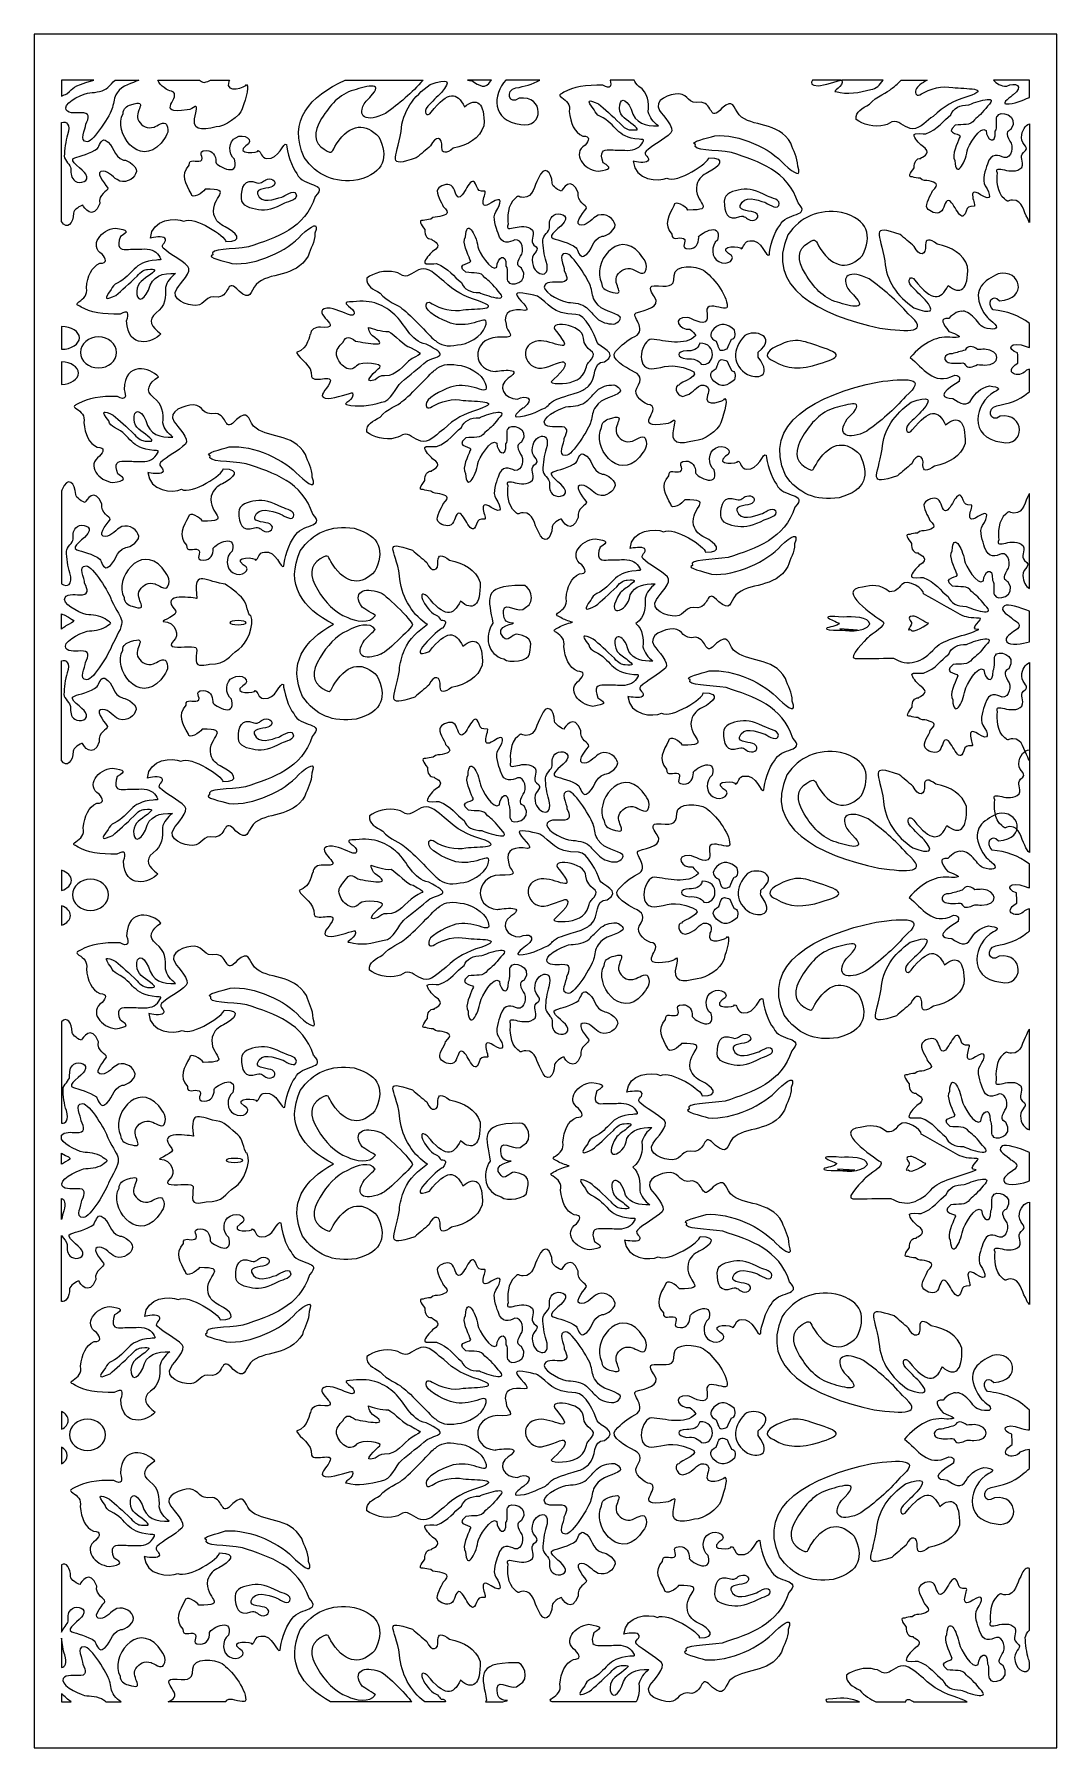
# Model space of a CAD drawing. Header units: centimetres. Extents: x -2.64 to 2.64, y -4.43 to 4.43.
import ezdxf

# ---------------------------------------------------------------- set-up
doc = ezdxf.new("R2010")
doc.units = ezdxf.units.CM
doc.header["$MEASUREMENT"] = 0
doc.layers.add('Layer 1', color=7, linetype='Continuous')

msp = doc.modelspace()

# ---------------------------------------------------------------- linework, layer by layer
at = {"layer": 'Layer 1', "color": 250, "lineweight": 9}
for points, knots in [([(2.64224, -4.24241), (2.64224, -4.24241), (2.64224, -4.42797), (2.64224, -4.42797), (2.64224, -4.42797), (2.64224, -4.42797), (-2.64224, -4.42797), (-2.64224, -4.42797), (-2.64224, -4.42797), (-2.64224, -4.42797), (-2.64224, 4.42797), (-2.64224, 4.42797), (-2.64224, 4.42797), (-2.64224, 4.42797), (2.64224, 4.42797), (2.64224, 4.42797), (2.64224, 4.42797), (2.64224, 4.42797), (2.64224, -4.24241), (2.64224, -4.24241)], [0, 0, 0, 0, 0.1666667, 0.1666667, 0.1666667, 0.1666667, 0.3333333, 0.3333333, 0.3333333, 0.3333333, 0.5, 0.5, 0.5, 0.5, 0.6666667, 0.6666667, 0.6666667, 0.6666667, 1, 1, 1, 1]), ([(-2.33515, 4.1911), (-2.45924, 4.15303), (-2.43057, 4.15471), (-2.47408, 4.12011), (-2.47408, 4.12011), (-2.48312, 4.11625), (-2.49202, 4.1122), (-2.50089, 4.10816), (-2.50089, 4.10816), (-2.50089, 4.10816), (-2.50089, 4.1911), (-2.50089, 4.1911), (-2.50089, 4.1911), (-2.50089, 4.1911), (-2.33515, 4.1911), (-2.33515, 4.1911)], [0, 0, 0, 0, 0.2, 0.2, 0.2, 0.2, 0.4, 0.4, 0.4, 0.4, 0.6, 0.6, 0.6, 0.6, 1, 1, 1, 1]), ([(-2.47963, 4.0474), (-2.47963, 4.01512), (-2.42689, 4.02218), (-2.40356, 4.02218), (-2.40356, 4.02218), (-2.35149, 4.02556), (-2.35893, 3.99596), (-2.37618, 3.96266), (-2.37618, 3.96266), (-2.37415, 3.93845), (-2.41675, 3.87287), (-2.36807, 3.87287), (-2.36807, 3.87287), (-2.33466, 3.87287), (-2.24718, 4.01433), (-2.23825, 4.04942), (-2.23825, 4.04942), (-2.22912, 4.07767), (-2.23317, 4.09886), (-2.2139, 4.12509), (-2.2139, 4.12509), (-2.18809, 4.16625), (-2.13456, 4.17353), (-2.10219, 4.1911), (-2.10219, 4.1911), (-2.10219, 4.1911), (-2.22431, 4.1911), (-2.22431, 4.1911), (-2.22431, 4.1911), (-2.23674, 4.17851), (-2.24915, 4.16592), (-2.26157, 4.15334), (-2.26157, 4.15334), (-2.28084, 4.13417), (-2.32648, 4.1261), (-2.35488, 4.1261), (-2.35488, 4.1261), (-2.38037, 4.1261), (-2.47963, 4.0805), (-2.47963, 4.0474)], [0, 0, 0, 0, 0.0909091, 0.0909091, 0.0909091, 0.0909091, 0.1818182, 0.1818182, 0.1818182, 0.1818182, 0.2727273, 0.2727273, 0.2727273, 0.2727273, 0.3636364, 0.3636364, 0.3636364, 0.3636364, 0.4545455, 0.4545455, 0.4545455, 0.4545455, 0.5454545, 0.5454545, 0.5454545, 0.5454545, 0.6363636, 0.6363636, 0.6363636, 0.6363636, 0.7272727, 0.7272727, 0.7272727, 0.7272727, 0.8181818, 0.8181818, 0.8181818, 0.8181818, 1, 1, 1, 1]), ([(-2.00368, 4.1911), (-1.99258, 4.16243), (-1.95299, 4.13441), (-1.93216, 4.13441), (-1.93216, 4.13441), (-1.86877, 4.11013), (-2.03208, 4.00838), (-1.85125, 4.03752), (-1.85125, 4.03752), (-1.81625, 4.03752), (-1.79439, 4.08655), (-1.80751, 4.02129), (-1.80751, 4.02129), (-1.83515, 3.92649), (-1.78013, 3.93051), (-1.70253, 3.9495), (-1.70253, 3.9495), (-1.65661, 3.9495), (-1.58006, 4.00388), (-1.56694, 4.04304), (-1.56694, 4.04304), (-1.56257, 4.06045), (-1.52596, 4.15895), (-1.54565, 4.16765), (-1.54565, 4.16765), (-1.5424, 4.15709), (-1.66034, 4.11459), (-1.63692, 4.18445), (-1.63692, 4.18445), (-1.6358, 4.18664), (-1.6348, 4.18887), (-1.63392, 4.1911), (-1.63392, 4.1911), (-1.63392, 4.1911), (-1.73131, 4.1911), (-1.73131, 4.1911), (-1.73131, 4.1911), (-1.73989, 4.1864), (-1.75037, 4.18221), (-1.76416, 4.17892), (-1.76416, 4.17892), (-1.7743, 4.18013), (-1.78209, 4.18485), (-1.78765, 4.1911), (-1.78765, 4.1911), (-1.78765, 4.1911), (-2.00368, 4.1911), (-2.00368, 4.1911)], [0, 0, 0, 0, 0.0769231, 0.0769231, 0.0769231, 0.0769231, 0.1538462, 0.1538462, 0.1538462, 0.1538462, 0.2307692, 0.2307692, 0.2307692, 0.2307692, 0.3076923, 0.3076923, 0.3076923, 0.3076923, 0.3846154, 0.3846154, 0.3846154, 0.3846154, 0.4615385, 0.4615385, 0.4615385, 0.4615385, 0.5384615, 0.5384615, 0.5384615, 0.5384615, 0.6153846, 0.6153846, 0.6153846, 0.6153846, 0.6923077, 0.6923077, 0.6923077, 0.6923077, 0.7692308, 0.7692308, 0.7692308, 0.7692308, 0.8461538, 0.8461538, 0.8461538, 0.8461538, 1, 1, 1, 1]), ([(-1.03518, 4.1911), (-1.21978, 4.10819), (-1.33261, 3.97999), (-1.24673, 3.79161), (-1.24673, 3.79161), (-1.18199, 3.69721), (-1.09038, 3.65662), (-0.96928, 3.67515), (-0.96928, 3.67515), (-0.82612, 3.71352), (-0.8138, 3.79557), (-0.86094, 3.89747), (-0.86094, 3.89747), (-0.92928, 3.9685), (-1.00701, 3.97113), (-1.08002, 3.86113), (-1.08002, 3.86113), (-1.10588, 3.82218), (-1.09566, 3.8029), (-1.1439, 3.8333), (-1.1439, 3.8333), (-1.19747, 3.86706), (-1.2019, 3.91849), (-1.15689, 3.99276), (-1.15689, 3.99276), (-1.1154, 4.06071), (-1.06577, 4.11744), (-0.99095, 4.13948), (-0.99095, 4.13948), (-0.92487, 4.15895), (-0.81055, 4.1939), (-0.927, 4.08275), (-0.927, 4.08275), (-0.98599, 3.9985), (-0.92267, 3.9699), (-0.82632, 4.01909), (-0.82632, 4.01909), (-0.75797, 4.0686), (-0.69067, 4.12474), (-0.63277, 4.1911), (-0.63277, 4.1911), (-0.63277, 4.1911), (-1.03518, 4.1911), (-1.03518, 4.1911)], [0, 0, 0, 0, 0.0833333, 0.0833333, 0.0833333, 0.0833333, 0.1666667, 0.1666667, 0.1666667, 0.1666667, 0.25, 0.25, 0.25, 0.25, 0.3333333, 0.3333333, 0.3333333, 0.3333333, 0.4166667, 0.4166667, 0.4166667, 0.4166667, 0.5, 0.5, 0.5, 0.5, 0.5833333, 0.5833333, 0.5833333, 0.5833333, 0.6666667, 0.6666667, 0.6666667, 0.6666667, 0.75, 0.75, 0.75, 0.75, 0.8333333, 0.8333333, 0.8333333, 0.8333333, 1, 1, 1, 1]), ([(-0.74669, 3.92626), (-0.76862, 3.78052), (-0.82681, 3.73584), (-0.66761, 3.78863), (-0.66761, 3.78863), (-0.64257, 3.80943), (-0.61873, 3.83022), (-0.59369, 3.85102), (-0.59369, 3.85102), (-0.56903, 3.90741), (-0.52904, 3.89793), (-0.53598, 3.84276), (-0.53598, 3.84276), (-0.53499, 3.81086), (-0.51515, 3.80963), (-0.47645, 3.8391), (-0.47645, 3.8391), (-0.39906, 3.85517), (-0.34116, 3.88905), (-0.31798, 3.9547), (-0.31798, 3.9547), (-0.31376, 4.07573), (-0.35509, 4.10576), (-0.41921, 4.05212), (-0.41921, 4.05212), (-0.45627, 4.13135), (-0.50203, 4.13733), (-0.59094, 4.02535), (-0.59094, 4.02535), (-0.61086, 3.99605), (-0.63663, 4.02414), (-0.60835, 4.05654), (-0.60835, 4.05654), (-0.58484, 4.08009), (-0.56133, 4.10364), (-0.53782, 4.12719), (-0.53782, 4.12719), (-0.4843, 4.18816), (-0.50384, 4.20192), (-0.59644, 4.16848), (-0.59644, 4.16848), (-0.68275, 4.10724), (-0.73961, 4.02904), (-0.74669, 3.92626)], [0, 0, 0, 0, 0.0833333, 0.0833333, 0.0833333, 0.0833333, 0.1666667, 0.1666667, 0.1666667, 0.1666667, 0.25, 0.25, 0.25, 0.25, 0.3333333, 0.3333333, 0.3333333, 0.3333333, 0.4166667, 0.4166667, 0.4166667, 0.4166667, 0.5, 0.5, 0.5, 0.5, 0.5833333, 0.5833333, 0.5833333, 0.5833333, 0.6666667, 0.6666667, 0.6666667, 0.6666667, 0.75, 0.75, 0.75, 0.75, 0.8333333, 0.8333333, 0.8333333, 0.8333333, 1, 1, 1, 1]), ([(-0.27967, 4.1911), (-0.28059, 4.1896), (-0.28148, 4.18809), (-0.28235, 4.18657), (-0.28235, 4.18657), (-0.30741, 4.1423), (-0.34353, 4.1609), (-0.38124, 4.18847), (-0.38124, 4.18847), (-0.38946, 4.18907), (-0.39717, 4.18989), (-0.40387, 4.1911), (-0.40387, 4.1911), (-0.40387, 4.1911), (-0.27967, 4.1911), (-0.27967, 4.1911)], [0, 0, 0, 0, 0.2, 0.2, 0.2, 0.2, 0.4, 0.4, 0.4, 0.4, 0.6, 0.6, 0.6, 0.6, 1, 1, 1, 1]), ([(-0.02909, 4.1911), (-0.06684, 4.16918), (-0.10949, 4.15873), (-0.15304, 4.15038), (-0.15304, 4.15038), (-0.20957, 4.14077), (-0.18965, 4.05567), (-0.13592, 4.09704), (-0.13592, 4.09704), (-0.00488, 4.11545), (-0.00635, 3.93698), (-0.12832, 3.96179), (-0.12832, 3.96179), (-0.2805, 3.98094), (-0.27376, 4.11647), (-0.20554, 4.1911), (-0.20554, 4.1911), (-0.20554, 4.1911), (-0.02909, 4.1911), (-0.02909, 4.1911)], [0, 0, 0, 0, 0.1666667, 0.1666667, 0.1666667, 0.1666667, 0.3333333, 0.3333333, 0.3333333, 0.3333333, 0.5, 0.5, 0.5, 0.5, 0.6666667, 0.6666667, 0.6666667, 0.6666667, 1, 1, 1, 1]), ([(0.09555, 4.12826), (0.14097, 4.15445), (0.21125, 4.16813), (0.29645, 4.16424), (0.29645, 4.16424), (0.33653, 4.14298), (0.34328, 4.158), (0.33344, 4.1911), (0.33344, 4.1911), (0.33344, 4.1911), (0.45879, 4.1911), (0.45879, 4.1911), (0.45879, 4.1911), (0.46157, 4.18035), (0.46927, 4.16961), (0.48287, 4.15886), (0.48287, 4.15886), (0.53136, 4.12367), (0.53455, 4.07658), (0.53127, 4.02778), (0.53127, 4.02778), (0.53844, 3.99816), (0.55696, 3.97422), (0.58326, 3.95417), (0.58326, 3.95417), (0.51661, 3.95173), (0.46222, 3.96608), (0.44344, 4.04035), (0.44344, 4.04035), (0.41319, 4.10499), (0.38038, 4.0972), (0.38271, 4.04608), (0.38271, 4.04608), (0.38483, 3.9996), (0.41969, 3.98716), (0.45357, 3.95922), (0.45357, 3.95922), (0.48391, 3.93418), (0.48493, 3.93113), (0.43919, 3.93397), (0.43919, 3.93397), (0.42322, 3.93496), (0.40566, 3.9424), (0.38428, 3.96853), (0.38428, 3.96853), (0.34341, 4.00765), (0.30432, 4.04293), (0.27441, 4.06787), (0.27441, 4.06787), (0.22354, 4.09243), (0.20741, 4.09279), (0.25118, 4.03768), (0.25118, 4.03768), (0.25627, 4.02197), (0.26696, 4.01128), (0.28149, 4.00422), (0.28149, 4.00422), (0.37341, 3.95957), (0.35778, 3.89618), (0.4845, 3.88546), (0.4845, 3.88546), (0.50862, 3.88342), (0.51458, 3.88819), (0.49776, 3.86245), (0.49776, 3.86245), (0.47998, 3.83524), (0.44936, 3.8255), (0.40938, 3.82847), (0.40938, 3.82847), (0.38308, 3.82908), (0.35679, 3.82967), (0.3305, 3.83027), (0.3305, 3.83027), (0.29577, 3.83323), (0.27817, 3.81826), (0.29824, 3.76384), (0.29824, 3.76384), (0.34466, 3.73655), (0.33629, 3.73016), (0.27314, 3.72033), (0.27314, 3.72033), (0.19917, 3.72641), (0.13386, 3.81021), (0.20417, 3.85541), (0.20417, 3.85541), (0.22402, 3.87942), (0.23512, 3.90062), (0.19248, 3.90209), (0.19248, 3.90209), (0.14834, 3.92095), (0.12933, 3.96832), (0.12257, 4.02958), (0.12257, 4.02958), (0.13073, 4.06604), (0.10851, 4.08423), (0.08409, 4.1011), (0.08409, 4.1011), (0.06367, 4.11522), (0.07469, 4.11622), (0.09555, 4.12826)], [0, 0, 0, 0, 0.0384615, 0.0384615, 0.0384615, 0.0384615, 0.0769231, 0.0769231, 0.0769231, 0.0769231, 0.1153846, 0.1153846, 0.1153846, 0.1153846, 0.1538462, 0.1538462, 0.1538462, 0.1538462, 0.1923077, 0.1923077, 0.1923077, 0.1923077, 0.2307692, 0.2307692, 0.2307692, 0.2307692, 0.2692308, 0.2692308, 0.2692308, 0.2692308, 0.3076923, 0.3076923, 0.3076923, 0.3076923, 0.3461538, 0.3461538, 0.3461538, 0.3461538, 0.3846154, 0.3846154, 0.3846154, 0.3846154, 0.4230769, 0.4230769, 0.4230769, 0.4230769, 0.4615385, 0.4615385, 0.4615385, 0.4615385, 0.5, 0.5, 0.5, 0.5, 0.5384615, 0.5384615, 0.5384615, 0.5384615, 0.5769231, 0.5769231, 0.5769231, 0.5769231, 0.6153846, 0.6153846, 0.6153846, 0.6153846, 0.6538462, 0.6538462, 0.6538462, 0.6538462, 0.6923077, 0.6923077, 0.6923077, 0.6923077, 0.7307692, 0.7307692, 0.7307692, 0.7307692, 0.7692308, 0.7692308, 0.7692308, 0.7692308, 0.8076923, 0.8076923, 0.8076923, 0.8076923, 0.8461538, 0.8461538, 0.8461538, 0.8461538, 0.8846154, 0.8846154, 0.8846154, 0.8846154, 0.9230769, 0.9230769, 0.9230769, 0.9230769, 1, 1, 1, 1]), ([(1.52862, 4.1911), (1.51255, 4.18866), (1.43488, 4.16227), (1.40878, 4.16227), (1.40878, 4.16227), (1.37244, 4.16227), (1.37091, 4.17486), (1.37983, 4.1911), (1.37983, 4.1911), (1.37983, 4.1911), (1.52862, 4.1911), (1.52862, 4.1911)], [0, 0, 0, 0, 0.25, 0.25, 0.25, 0.25, 0.5, 0.5, 0.5, 0.5, 1, 1, 1, 1]), ([(1.74457, 4.1911), (1.72797, 4.16674), (1.7086, 4.14445), (1.68135, 4.14252), (1.68135, 4.14252), (1.62118, 4.12631), (1.56101, 4.11431), (1.50084, 4.13175), (1.50084, 4.13175), (1.47377, 4.12995), (1.54778, 4.15868), (1.53153, 4.191), (1.53153, 4.191), (1.53151, 4.19104), (1.53147, 4.19107), (1.53143, 4.1911), (1.53143, 4.1911), (1.53143, 4.1911), (1.74457, 4.1911), (1.74457, 4.1911)], [0, 0, 0, 0, 0.1666667, 0.1666667, 0.1666667, 0.1666667, 0.3333333, 0.3333333, 0.3333333, 0.3333333, 0.5, 0.5, 0.5, 0.5, 0.6666667, 0.6666667, 0.6666667, 0.6666667, 1, 1, 1, 1]), ([(1.60594, 3.98771), (1.63806, 3.96303), (1.70144, 3.94378), (1.75278, 3.95825), (1.75278, 3.95825), (1.77129, 3.95825), (1.78487, 3.97789), (1.80461, 3.97789), (1.80461, 3.97789), (1.83299, 3.97789), (1.86261, 3.93984), (1.89839, 3.93984), (1.89839, 3.93984), (1.93788, 3.93984), (1.97367, 3.98403), (2.00329, 4.00367), (2.00329, 4.00367), (2.05755, 4.0563), (2.11186, 4.08472), (2.18222, 4.10555), (2.18222, 4.10555), (2.31129, 4.15105), (2.17053, 4.14608), (2.10447, 4.1522), (2.10447, 4.1522), (2.05511, 4.16447), (1.98231, 4.14606), (1.94405, 4.12028), (1.94405, 4.12028), (1.91814, 4.1031), (1.90703, 4.11906), (1.91444, 4.14115), (1.91444, 4.14115), (1.91977, 4.15764), (1.94498, 4.17583), (1.97305, 4.1911), (1.97305, 4.1911), (1.97305, 4.1911), (1.83901, 4.1911), (1.83901, 4.1911), (1.83901, 4.1911), (1.81866, 4.17118), (1.80006, 4.15432), (1.78733, 4.14606), (1.78733, 4.14606), (1.77028, 4.12756), (1.70889, 4.10895), (1.67504, 4.06627), (1.67504, 4.06627), (1.63636, 4.04398), (1.60221, 4.03006), (1.60594, 3.98771)], [0, 0, 0, 0, 0.0714286, 0.0714286, 0.0714286, 0.0714286, 0.1428571, 0.1428571, 0.1428571, 0.1428571, 0.2142857, 0.2142857, 0.2142857, 0.2142857, 0.2857143, 0.2857143, 0.2857143, 0.2857143, 0.3571429, 0.3571429, 0.3571429, 0.3571429, 0.4285714, 0.4285714, 0.4285714, 0.4285714, 0.5, 0.5, 0.5, 0.5, 0.5714286, 0.5714286, 0.5714286, 0.5714286, 0.6428571, 0.6428571, 0.6428571, 0.6428571, 0.7142857, 0.7142857, 0.7142857, 0.7142857, 0.7857143, 0.7857143, 0.7857143, 0.7857143, 0.8571429, 0.8571429, 0.8571429, 0.8571429, 1, 1, 1, 1]), ([(2.5009, 4.1911), (2.5009, 4.1911), (2.5009, 4.10177), (2.5009, 4.10177), (2.5009, 4.10177), (2.46315, 4.08457), (2.42575, 4.0677), (2.37936, 4.0677), (2.37936, 4.0677), (2.35467, 4.0677), (2.40854, 4.11012), (2.41752, 4.11459), (2.41752, 4.11459), (2.47663, 4.16073), (2.42725, 4.18306), (2.38386, 4.15924), (2.38386, 4.15924), (2.35372, 4.15924), (2.32898, 4.17267), (2.31627, 4.1911), (2.31627, 4.1911), (2.31627, 4.1911), (2.5009, 4.1911), (2.5009, 4.1911)], [0, 0, 0, 0, 0.1428571, 0.1428571, 0.1428571, 0.1428571, 0.2857143, 0.2857143, 0.2857143, 0.2857143, 0.4285714, 0.4285714, 0.4285714, 0.4285714, 0.5714286, 0.5714286, 0.5714286, 0.5714286, 0.7142857, 0.7142857, 0.7142857, 0.7142857, 1, 1, 1, 1]), ([(-2.14244, 4.06366), (-2.16457, 4.05683), (-2.18338, 4.04408), (-2.18338, 4.01808), (-2.18338, 4.01808), (-2.23691, 3.92248), (-2.10042, 3.73576), (-1.98666, 3.8654), (-1.98666, 3.8654), (-1.96396, 3.89873), (-1.93802, 3.92131), (-1.95856, 3.96217), (-1.95856, 3.96217), (-1.96829, 3.9826), (-2.01044, 3.95249), (-2.02341, 3.94819), (-2.02341, 3.94819), (-2.05692, 3.93744), (-2.08502, 3.95249), (-2.10232, 3.97937), (-2.10232, 3.97937), (-2.13364, 4.0261), (-2.04029, 4.09522), (-2.14244, 4.06366)], [0, 0, 0, 0, 0.1428571, 0.1428571, 0.1428571, 0.1428571, 0.2857143, 0.2857143, 0.2857143, 0.2857143, 0.4285714, 0.4285714, 0.4285714, 0.4285714, 0.5714286, 0.5714286, 0.5714286, 0.5714286, 0.7142857, 0.7142857, 0.7142857, 0.7142857, 1, 1, 1, 1]), ([(0.45362, 3.77141), (0.46806, 3.76728), (0.51757, 3.76107), (0.52788, 3.77141), (0.52788, 3.77141), (0.54644, 3.79), (0.50106, 3.80446), (0.51963, 3.82306), (0.51963, 3.82306), (0.55057, 3.85405), (0.61245, 3.88297), (0.64752, 3.9181), (0.64752, 3.9181), (0.67227, 3.9429), (0.60626, 4.00902), (0.58976, 4.0338), (0.58976, 4.0338), (0.55263, 4.08959), (0.64546, 4.12059), (0.68877, 4.12059), (0.68877, 4.12059), (0.7436, 4.11618), (0.73154, 4.06397), (0.80428, 4.0772), (0.80428, 4.0772), (0.86824, 4.06745), (0.84554, 3.97088), (0.91155, 4.0462), (0.91155, 4.0462), (0.9737, 4.09717), (0.9687, 4.05148), (1.00024, 4.01108), (1.00024, 4.01108), (1.06625, 3.94496), (1.20239, 3.98009), (1.26839, 3.86438), (1.26839, 3.86438), (1.28077, 3.82306), (1.30346, 3.79414), (1.30346, 3.74661), (1.30346, 3.74661), (1.32701, 3.68428), (1.28822, 3.70657), (1.23496, 3.75512), (1.23496, 3.75512), (1.16306, 3.83746), (1.00015, 3.91426), (0.87442, 3.90364), (0.87442, 3.90364), (0.83729, 3.89124), (0.73828, 3.87058), (0.77541, 3.85819), (0.77541, 3.85819), (0.75473, 3.82454), (0.87781, 3.83213), (0.96105, 3.81686), (0.96105, 3.81686), (1.1075, 3.76934), (1.25189, 3.72182), (1.30552, 3.55652), (1.30552, 3.55652), (1.37749, 3.4813), (1.24243, 3.51213), (1.21064, 3.43875), (1.21064, 3.43875), (1.18467, 3.41035), (1.15681, 3.32048), (1.15701, 3.28792), (1.15701, 3.28792), (1.13989, 3.26886), (1.11795, 3.3712), (1.05594, 3.36024), (1.05594, 3.36024), (1.02499, 3.36024), (1.02706, 3.32305), (1.01056, 3.31892), (1.01056, 3.31892), (1.0164, 3.33356), (0.88576, 3.3401), (0.94661, 3.29412), (0.94661, 3.29412), (0.99818, 3.26933), (0.9363, 3.22594), (0.89504, 3.2528), (0.89504, 3.2528), (0.85595, 3.26933), (0.8536, 3.33958), (0.88886, 3.36437), (0.88886, 3.36437), (0.9166, 3.47088), (0.78033, 3.38836), (0.79191, 3.37677), (0.79191, 3.37677), (0.79191, 3.34784), (0.77747, 3.31892), (0.7424, 3.31892), (0.7424, 3.31892), (0.68671, 3.31892), (0.73828, 3.36024), (0.71352, 3.37264), (0.71352, 3.37264), (0.69084, 3.38297), (0.65164, 3.35611), (0.65371, 3.39536), (0.65371, 3.39536), (0.60699, 3.44426), (0.63779, 3.49316), (0.66402, 3.54206), (0.66402, 3.54206), (0.66691, 3.57471), (0.72645, 3.53766), (0.73622, 3.51933), (0.73622, 3.51933), (0.89523, 3.51933), (0.76293, 3.55446), (0.78159, 3.6495), (0.78159, 3.6495), (0.79191, 3.68462), (0.81254, 3.70116), (0.83935, 3.71355), (0.83935, 3.71355), (0.89711, 3.74248), (0.94042, 3.79), (0.84348, 3.79), (0.84348, 3.79), (0.8447, 3.76311), (0.68072, 3.65566), (0.62689, 3.68462), (0.62689, 3.68462), (0.58528, 3.66469), (0.46114, 3.67166), (0.45362, 3.77141)], [0, 0, 0, 0, 0.0294118, 0.0294118, 0.0294118, 0.0294118, 0.0588235, 0.0588235, 0.0588235, 0.0588235, 0.0882353, 0.0882353, 0.0882353, 0.0882353, 0.1176471, 0.1176471, 0.1176471, 0.1176471, 0.1470588, 0.1470588, 0.1470588, 0.1470588, 0.1764706, 0.1764706, 0.1764706, 0.1764706, 0.2058824, 0.2058824, 0.2058824, 0.2058824, 0.2352941, 0.2352941, 0.2352941, 0.2352941, 0.2647059, 0.2647059, 0.2647059, 0.2647059, 0.2941176, 0.2941176, 0.2941176, 0.2941176, 0.3235294, 0.3235294, 0.3235294, 0.3235294, 0.3529412, 0.3529412, 0.3529412, 0.3529412, 0.3823529, 0.3823529, 0.3823529, 0.3823529, 0.4117647, 0.4117647, 0.4117647, 0.4117647, 0.4411765, 0.4411765, 0.4411765, 0.4411765, 0.4705882, 0.4705882, 0.4705882, 0.4705882, 0.5, 0.5, 0.5, 0.5, 0.5294118, 0.5294118, 0.5294118, 0.5294118, 0.5588235, 0.5588235, 0.5588235, 0.5588235, 0.5882353, 0.5882353, 0.5882353, 0.5882353, 0.6176471, 0.6176471, 0.6176471, 0.6176471, 0.6470588, 0.6470588, 0.6470588, 0.6470588, 0.6764706, 0.6764706, 0.6764706, 0.6764706, 0.7058824, 0.7058824, 0.7058824, 0.7058824, 0.7352941, 0.7352941, 0.7352941, 0.7352941, 0.7647059, 0.7647059, 0.7647059, 0.7647059, 0.7941176, 0.7941176, 0.7941176, 0.7941176, 0.8235294, 0.8235294, 0.8235294, 0.8235294, 0.8529412, 0.8529412, 0.8529412, 0.8529412, 0.8823529, 0.8823529, 0.8823529, 0.8823529, 0.9117647, 0.9117647, 0.9117647, 0.9117647, 0.9411765, 0.9411765, 0.9411765, 0.9411765, 1, 1, 1, 1]), ([(1.94597, 3.85052), (2.0007, 3.81681), (1.9562, 3.79683), (1.94212, 3.79048), (1.94212, 3.79048), (1.9415, 3.78924), (1.94159, 3.78668), (1.94012, 3.7867), (1.94012, 3.7867), (1.91816, 3.78714), (1.90391, 3.76921), (1.90533, 3.73756), (1.90533, 3.73756), (1.88486, 3.71036), (1.86987, 3.68762), (1.89716, 3.69081), (1.89716, 3.69081), (1.90807, 3.68721), (1.9217, 3.68527), (1.93591, 3.68382), (1.93591, 3.68382), (1.95101, 3.66784), (1.96772, 3.67428), (1.98228, 3.67008), (1.98228, 3.67008), (2.01679, 3.66013), (2.03928, 3.65528), (1.99992, 3.61799), (1.99992, 3.61799), (1.99478, 3.59882), (1.95881, 3.55027), (1.97294, 3.52855), (1.97294, 3.52855), (1.9845, 3.51194), (2.02047, 3.49533), (2.0423, 3.50938), (2.0423, 3.50938), (2.06157, 3.52216), (2.06285, 3.56944), (2.08212, 3.56944), (2.08212, 3.56944), (2.11166, 3.56944), (2.14634, 3.43272), (2.17332, 3.51322), (2.17332, 3.51322), (2.18102, 3.53749), (2.18616, 3.53877), (2.2157, 3.53877), (2.2157, 3.53877), (2.22855, 3.53877), (2.17075, 3.64993), (2.2491, 3.59882), (2.2491, 3.59882), (2.30947, 3.55922), (2.30176, 3.6001), (2.27222, 3.64482), (2.27222, 3.64482), (2.25295, 3.67421), (2.27479, 3.72914), (2.28378, 3.75598), (2.28378, 3.75598), (2.30219, 3.82029), (2.34329, 3.8024), (2.37112, 3.79048), (2.37112, 3.79048), (2.4088, 3.78366), (2.42292, 3.85266), (2.40066, 3.8748), (2.40066, 3.8748), (2.37718, 3.9168), (2.38413, 3.92546), (2.4058, 3.93613), (2.4058, 3.93613), (2.45413, 4.01321), (2.34072, 4.0354), (2.33644, 4.00512), (2.33644, 4.00512), (2.32488, 4.00512), (2.33772, 3.93996), (2.32488, 3.92719), (2.32488, 3.92719), (2.32652, 3.84954), (2.27961, 3.88318), (2.27736, 3.93102), (2.27736, 3.93102), (2.24824, 3.96177), (2.18165, 3.84575), (2.17974, 3.82625), (2.17974, 3.82625), (2.16831, 3.75715), (2.1212, 3.67845), (2.11552, 3.77514), (2.11552, 3.77514), (2.09625, 3.80453), (2.12964, 3.86458), (2.13864, 3.89141), (2.13864, 3.89141), (2.16657, 3.91887), (2.05161, 3.90609), (2.11809, 3.95785), (2.11809, 3.95785), (2.15616, 3.96538), (2.19583, 3.95154), (2.21642, 3.98655), (2.21642, 3.98655), (2.23659, 4.00108), (2.25827, 4.02241), (2.28506, 4.05624), (2.28506, 4.05624), (2.35366, 4.123), (2.21451, 4.07615), (2.18745, 4.06262), (2.18745, 4.06262), (2.14199, 4.06397), (2.10776, 4.04605), (2.09497, 4.01151), (2.09497, 4.01151), (2.05386, 3.98106), (2.03074, 3.93805), (1.96524, 3.91313), (1.96524, 3.91313), (1.95496, 3.91313), (1.90487, 3.91825), (1.90487, 3.9093), (1.90487, 3.9093), (1.90487, 3.89013), (1.92927, 3.86586), (1.94597, 3.85052)], [0, 0, 0, 0, 0.030303, 0.030303, 0.030303, 0.030303, 0.0606061, 0.0606061, 0.0606061, 0.0606061, 0.0909091, 0.0909091, 0.0909091, 0.0909091, 0.1212121, 0.1212121, 0.1212121, 0.1212121, 0.1515152, 0.1515152, 0.1515152, 0.1515152, 0.1818182, 0.1818182, 0.1818182, 0.1818182, 0.2121212, 0.2121212, 0.2121212, 0.2121212, 0.2424242, 0.2424242, 0.2424242, 0.2424242, 0.2727273, 0.2727273, 0.2727273, 0.2727273, 0.3030303, 0.3030303, 0.3030303, 0.3030303, 0.3333333, 0.3333333, 0.3333333, 0.3333333, 0.3636364, 0.3636364, 0.3636364, 0.3636364, 0.3939394, 0.3939394, 0.3939394, 0.3939394, 0.4242424, 0.4242424, 0.4242424, 0.4242424, 0.4545455, 0.4545455, 0.4545455, 0.4545455, 0.4848485, 0.4848485, 0.4848485, 0.4848485, 0.5151515, 0.5151515, 0.5151515, 0.5151515, 0.5454545, 0.5454545, 0.5454545, 0.5454545, 0.5757576, 0.5757576, 0.5757576, 0.5757576, 0.6060606, 0.6060606, 0.6060606, 0.6060606, 0.6363636, 0.6363636, 0.6363636, 0.6363636, 0.6666667, 0.6666667, 0.6666667, 0.6666667, 0.6969697, 0.6969697, 0.6969697, 0.6969697, 0.7272727, 0.7272727, 0.7272727, 0.7272727, 0.7575758, 0.7575758, 0.7575758, 0.7575758, 0.7878788, 0.7878788, 0.7878788, 0.7878788, 0.8181818, 0.8181818, 0.8181818, 0.8181818, 0.8484848, 0.8484848, 0.8484848, 0.8484848, 0.8787879, 0.8787879, 0.8787879, 0.8787879, 0.9090909, 0.9090909, 0.9090909, 0.9090909, 0.9393939, 0.9393939, 0.9393939, 0.9393939, 1, 1, 1, 1]), ([(-2.50089, 3.4601), (-2.47387, 3.4126), (-2.43952, 3.45118), (-2.43951, 3.50412), (-2.43951, 3.50412), (-2.43951, 3.51851), (-2.40269, 3.54467), (-2.39086, 3.54467), (-2.39086, 3.54467), (-2.3881, 3.53466), (-2.3385, 3.46117), (-2.30406, 3.55252), (-2.30406, 3.55252), (-2.31336, 3.60201), (-2.26027, 3.61613), (-2.26198, 3.63232), (-2.26198, 3.63232), (-2.26329, 3.63755), (-2.32773, 3.7095), (-2.29749, 3.71865), (-2.29749, 3.71865), (-2.26592, 3.72912), (-2.23699, 3.69118), (-2.21464, 3.67679), (-2.21464, 3.67679), (-2.17913, 3.65096), (-2.12741, 3.67822), (-2.11864, 3.70688), (-2.11864, 3.70688), (-2.09485, 3.73743), (-2.1621, 3.78047), (-2.18044, 3.77752), (-2.18044, 3.77752), (-2.23831, 3.79583), (-2.22647, 3.85601), (-2.27644, 3.88086), (-2.27644, 3.88086), (-2.29617, 3.89002), (-2.30801, 3.84816), (-2.31458, 3.8377), (-2.31458, 3.8377), (-2.34983, 3.81022), (-2.40962, 3.79845), (-2.43294, 3.7893), (-2.43294, 3.7893), (-2.47368, 3.77798), (-2.38558, 3.72651), (-2.37639, 3.70427), (-2.37639, 3.70427), (-2.35141, 3.66764), (-2.40532, 3.65194), (-2.43031, 3.66895), (-2.43031, 3.66895), (-2.45398, 3.68464), (-2.45266, 3.70688), (-2.45266, 3.73435), (-2.45266, 3.73435), (-2.45266, 3.75136), (-2.48686, 3.77621), (-2.48686, 3.79715), (-2.48686, 3.79715), (-2.48686, 3.83116), (-2.48028, 3.87694), (-2.46976, 3.90834), (-2.46976, 3.90834), (-2.4532, 3.96326), (-2.47646, 3.98039), (-2.50089, 3.97113), (-2.50089, 3.97113), (-2.50089, 3.97113), (-2.50089, 3.4601), (-2.50089, 3.4601)], [0, 0, 0, 0, 0.0526316, 0.0526316, 0.0526316, 0.0526316, 0.1052632, 0.1052632, 0.1052632, 0.1052632, 0.1578947, 0.1578947, 0.1578947, 0.1578947, 0.2105263, 0.2105263, 0.2105263, 0.2105263, 0.2631579, 0.2631579, 0.2631579, 0.2631579, 0.3157895, 0.3157895, 0.3157895, 0.3157895, 0.3684211, 0.3684211, 0.3684211, 0.3684211, 0.4210526, 0.4210526, 0.4210526, 0.4210526, 0.4736842, 0.4736842, 0.4736842, 0.4736842, 0.5263158, 0.5263158, 0.5263158, 0.5263158, 0.5789474, 0.5789474, 0.5789474, 0.5789474, 0.6315789, 0.6315789, 0.6315789, 0.6315789, 0.6842105, 0.6842105, 0.6842105, 0.6842105, 0.7368421, 0.7368421, 0.7368421, 0.7368421, 0.7894737, 0.7894737, 0.7894737, 0.7894737, 0.8421053, 0.8421053, 0.8421053, 0.8421053, 0.8947368, 0.8947368, 0.8947368, 0.8947368, 1, 1, 1, 1]), ([(-2.04182, 3.37493), (-2.02738, 3.37906), (-1.97788, 3.38526), (-1.96756, 3.37493), (-1.96756, 3.37493), (-1.949, 3.35634), (-1.99438, 3.34187), (-1.97581, 3.32327), (-1.97581, 3.32327), (-1.94487, 3.29229), (-1.88299, 3.26336), (-1.84793, 3.22823), (-1.84793, 3.22823), (-1.82317, 3.20344), (-1.88918, 3.13732), (-1.90568, 3.11253), (-1.90568, 3.11253), (-1.94281, 3.05674), (-1.84999, 3.02575), (-1.80667, 3.02575), (-1.80667, 3.02575), (-1.75185, 3.03016), (-1.7639, 3.08236), (-1.69116, 3.06914), (-1.69116, 3.06914), (-1.62721, 3.07889), (-1.64991, 3.17545), (-1.5839, 3.10013), (-1.5839, 3.10013), (-1.52174, 3.04917), (-1.52674, 3.09485), (-1.4952, 3.13526), (-1.4952, 3.13526), (-1.42919, 3.20137), (-1.29305, 3.16625), (-1.22705, 3.28195), (-1.22705, 3.28195), (-1.21467, 3.32327), (-1.19198, 3.3522), (-1.19198, 3.39973), (-1.19198, 3.39973), (-1.16843, 3.46206), (-1.20723, 3.43976), (-1.26049, 3.39121), (-1.26049, 3.39121), (-1.33238, 3.30887), (-1.49529, 3.23207), (-1.62103, 3.2427), (-1.62103, 3.2427), (-1.65816, 3.2551), (-1.75717, 3.27575), (-1.72004, 3.28815), (-1.72004, 3.28815), (-1.74071, 3.32179), (-1.61763, 3.31421), (-1.53439, 3.32947), (-1.53439, 3.32947), (-1.38794, 3.377), (-1.24355, 3.42452), (-1.18992, 3.58981), (-1.18992, 3.58981), (-1.11795, 3.66504), (-1.25301, 3.6342), (-1.2848, 3.70758), (-1.2848, 3.70758), (-1.31078, 3.73598), (-1.33864, 3.82586), (-1.33843, 3.85841), (-1.33843, 3.85841), (-1.35555, 3.87747), (-1.37749, 3.77514), (-1.43951, 3.7861), (-1.43951, 3.7861), (-1.47045, 3.7861), (-1.46839, 3.82329), (-1.48489, 3.82742), (-1.48489, 3.82742), (-1.47905, 3.81278), (-1.60968, 3.80623), (-1.54883, 3.85221), (-1.54883, 3.85221), (-1.49726, 3.87701), (-1.55915, 3.9204), (-1.6004, 3.89354), (-1.6004, 3.89354), (-1.63949, 3.87701), (-1.64185, 3.80676), (-1.60659, 3.78196), (-1.60659, 3.78196), (-1.57885, 3.67546), (-1.71511, 3.75797), (-1.70354, 3.76957), (-1.70354, 3.76957), (-1.70354, 3.79849), (-1.71797, 3.82742), (-1.75304, 3.82742), (-1.75304, 3.82742), (-1.80873, 3.82742), (-1.75717, 3.7861), (-1.78192, 3.7737), (-1.78192, 3.7737), (-1.80461, 3.76337), (-1.8438, 3.79023), (-1.84174, 3.75097), (-1.84174, 3.75097), (-1.88846, 3.70207), (-1.85766, 3.65317), (-1.83142, 3.60428), (-1.83142, 3.60428), (-1.82854, 3.57163), (-1.769, 3.60868), (-1.75923, 3.627), (-1.75923, 3.627), (-1.60021, 3.627), (-1.73252, 3.59188), (-1.71385, 3.49684), (-1.71385, 3.49684), (-1.70354, 3.46171), (-1.68291, 3.44518), (-1.65609, 3.43279), (-1.65609, 3.43279), (-1.59834, 3.40385), (-1.55502, 3.35634), (-1.65197, 3.35634), (-1.65197, 3.35634), (-1.65075, 3.38323), (-1.81472, 3.49068), (-1.86855, 3.46171), (-1.86855, 3.46171), (-1.91017, 3.48165), (-2.03431, 3.47468), (-2.04182, 3.37493)], [0, 0, 0, 0, 0.0294118, 0.0294118, 0.0294118, 0.0294118, 0.0588235, 0.0588235, 0.0588235, 0.0588235, 0.0882353, 0.0882353, 0.0882353, 0.0882353, 0.1176471, 0.1176471, 0.1176471, 0.1176471, 0.1470588, 0.1470588, 0.1470588, 0.1470588, 0.1764706, 0.1764706, 0.1764706, 0.1764706, 0.2058824, 0.2058824, 0.2058824, 0.2058824, 0.2352941, 0.2352941, 0.2352941, 0.2352941, 0.2647059, 0.2647059, 0.2647059, 0.2647059, 0.2941176, 0.2941176, 0.2941176, 0.2941176, 0.3235294, 0.3235294, 0.3235294, 0.3235294, 0.3529412, 0.3529412, 0.3529412, 0.3529412, 0.3823529, 0.3823529, 0.3823529, 0.3823529, 0.4117647, 0.4117647, 0.4117647, 0.4117647, 0.4411765, 0.4411765, 0.4411765, 0.4411765, 0.4705882, 0.4705882, 0.4705882, 0.4705882, 0.5, 0.5, 0.5, 0.5, 0.5294118, 0.5294118, 0.5294118, 0.5294118, 0.5588235, 0.5588235, 0.5588235, 0.5588235, 0.5882353, 0.5882353, 0.5882353, 0.5882353, 0.6176471, 0.6176471, 0.6176471, 0.6176471, 0.6470588, 0.6470588, 0.6470588, 0.6470588, 0.6764706, 0.6764706, 0.6764706, 0.6764706, 0.7058824, 0.7058824, 0.7058824, 0.7058824, 0.7352941, 0.7352941, 0.7352941, 0.7352941, 0.7647059, 0.7647059, 0.7647059, 0.7647059, 0.7941176, 0.7941176, 0.7941176, 0.7941176, 0.8235294, 0.8235294, 0.8235294, 0.8235294, 0.8529412, 0.8529412, 0.8529412, 0.8529412, 0.8823529, 0.8823529, 0.8823529, 0.8823529, 0.9117647, 0.9117647, 0.9117647, 0.9117647, 0.9411765, 0.9411765, 0.9411765, 0.9411765, 1, 1, 1, 1]), ([(2.46183, 3.74011), (2.41094, 3.68858), (2.31459, 3.76568), (2.33558, 3.71002), (2.33558, 3.71002), (2.33177, 3.67671), (2.33252, 3.6078), (2.37241, 3.57659), (2.37241, 3.57659), (2.39476, 3.55436), (2.38556, 3.57136), (2.41449, 3.57136), (2.41449, 3.57136), (2.46841, 3.57136), (2.46972, 3.50857), (2.49207, 3.47587), (2.49207, 3.47587), (2.49487, 3.46789), (2.49783, 3.46118), (2.5009, 3.45556), (2.5009, 3.45556), (2.5009, 3.45556), (2.5009, 3.96479), (2.5009, 3.96479), (2.5009, 3.96479), (2.48095, 3.95676), (2.46051, 3.93128), (2.46051, 3.89448), (2.46051, 3.89448), (2.46051, 3.85261), (2.51049, 3.84476), (2.46972, 3.81729), (2.46972, 3.81729), (2.44608, 3.79505), (2.47546, 3.77106), (2.46183, 3.74011)], [0, 0, 0, 0, 0.1, 0.1, 0.1, 0.1, 0.2, 0.2, 0.2, 0.2, 0.3, 0.3, 0.3, 0.3, 0.4, 0.4, 0.4, 0.4, 0.5, 0.5, 0.5, 0.5, 0.6, 0.6, 0.6, 0.6, 0.7, 0.7, 0.7, 0.7, 0.8, 0.8, 0.8, 0.8, 1, 1, 1, 1]), ([(-0.58328, 3.30536), (-0.52855, 3.33907), (-0.57305, 3.35905), (-0.58713, 3.36541), (-0.58713, 3.36541), (-0.58775, 3.36664), (-0.58766, 3.36921), (-0.58913, 3.36918), (-0.58913, 3.36918), (-0.61109, 3.36874), (-0.62534, 3.38667), (-0.62392, 3.41832), (-0.62392, 3.41832), (-0.64439, 3.44552), (-0.65938, 3.46826), (-0.63209, 3.46507), (-0.63209, 3.46507), (-0.62118, 3.46867), (-0.60755, 3.47061), (-0.59334, 3.47206), (-0.59334, 3.47206), (-0.57824, 3.48804), (-0.56153, 3.4816), (-0.54697, 3.4858), (-0.54697, 3.4858), (-0.51246, 3.49575), (-0.48997, 3.5006), (-0.52933, 3.5379), (-0.52933, 3.5379), (-0.53447, 3.55706), (-0.57044, 3.60561), (-0.55631, 3.62733), (-0.55631, 3.62733), (-0.54475, 3.64394), (-0.50878, 3.66055), (-0.48695, 3.6465), (-0.48695, 3.6465), (-0.46768, 3.63372), (-0.4664, 3.58645), (-0.44713, 3.58645), (-0.44713, 3.58645), (-0.41759, 3.58645), (-0.38291, 3.72316), (-0.35593, 3.64267), (-0.35593, 3.64267), (-0.34823, 3.61839), (-0.34309, 3.61711), (-0.31355, 3.61711), (-0.31355, 3.61711), (-0.3007, 3.61711), (-0.3585, 3.50595), (-0.28015, 3.55706), (-0.28015, 3.55706), (-0.21978, 3.59667), (-0.22749, 3.55578), (-0.25703, 3.51106), (-0.25703, 3.51106), (-0.2763, 3.48168), (-0.25446, 3.42674), (-0.24547, 3.39991), (-0.24547, 3.39991), (-0.22706, 3.33559), (-0.18596, 3.35348), (-0.15813, 3.36541), (-0.15813, 3.36541), (-0.12045, 3.37222), (-0.10633, 3.30322), (-0.12859, 3.28108), (-0.12859, 3.28108), (-0.15207, 3.23908), (-0.14512, 3.23042), (-0.12345, 3.21975), (-0.12345, 3.21975), (-0.07512, 3.14268), (-0.18853, 3.12048), (-0.19281, 3.15076), (-0.19281, 3.15076), (-0.20437, 3.15076), (-0.19153, 3.21592), (-0.20437, 3.2287), (-0.20437, 3.2287), (-0.20273, 3.30634), (-0.24964, 3.2727), (-0.25189, 3.22486), (-0.25189, 3.22486), (-0.28101, 3.19411), (-0.3476, 3.31013), (-0.34951, 3.32963), (-0.34951, 3.32963), (-0.36094, 3.39873), (-0.40805, 3.47744), (-0.41373, 3.38074), (-0.41373, 3.38074), (-0.433, 3.35135), (-0.39961, 3.2913), (-0.39061, 3.26447), (-0.39061, 3.26447), (-0.36268, 3.23701), (-0.47764, 3.24979), (-0.41116, 3.19803), (-0.41116, 3.19803), (-0.37309, 3.1905), (-0.33342, 3.20435), (-0.31283, 3.16934), (-0.31283, 3.16934), (-0.29266, 3.15481), (-0.27098, 3.13347), (-0.24419, 3.09965), (-0.24419, 3.09965), (-0.17559, 3.03288), (-0.31474, 3.07973), (-0.3418, 3.09326), (-0.3418, 3.09326), (-0.38726, 3.09191), (-0.42149, 3.10983), (-0.43428, 3.14437), (-0.43428, 3.14437), (-0.47539, 3.17482), (-0.49851, 3.21783), (-0.56401, 3.24275), (-0.56401, 3.24275), (-0.57429, 3.24275), (-0.62438, 3.23764), (-0.62438, 3.24658), (-0.62438, 3.24658), (-0.62438, 3.26575), (-0.59998, 3.29002), (-0.58328, 3.30536)], [0, 0, 0, 0, 0.030303, 0.030303, 0.030303, 0.030303, 0.0606061, 0.0606061, 0.0606061, 0.0606061, 0.0909091, 0.0909091, 0.0909091, 0.0909091, 0.1212121, 0.1212121, 0.1212121, 0.1212121, 0.1515152, 0.1515152, 0.1515152, 0.1515152, 0.1818182, 0.1818182, 0.1818182, 0.1818182, 0.2121212, 0.2121212, 0.2121212, 0.2121212, 0.2424242, 0.2424242, 0.2424242, 0.2424242, 0.2727273, 0.2727273, 0.2727273, 0.2727273, 0.3030303, 0.3030303, 0.3030303, 0.3030303, 0.3333333, 0.3333333, 0.3333333, 0.3333333, 0.3636364, 0.3636364, 0.3636364, 0.3636364, 0.3939394, 0.3939394, 0.3939394, 0.3939394, 0.4242424, 0.4242424, 0.4242424, 0.4242424, 0.4545455, 0.4545455, 0.4545455, 0.4545455, 0.4848485, 0.4848485, 0.4848485, 0.4848485, 0.5151515, 0.5151515, 0.5151515, 0.5151515, 0.5454545, 0.5454545, 0.5454545, 0.5454545, 0.5757576, 0.5757576, 0.5757576, 0.5757576, 0.6060606, 0.6060606, 0.6060606, 0.6060606, 0.6363636, 0.6363636, 0.6363636, 0.6363636, 0.6666667, 0.6666667, 0.6666667, 0.6666667, 0.6969697, 0.6969697, 0.6969697, 0.6969697, 0.7272727, 0.7272727, 0.7272727, 0.7272727, 0.7575758, 0.7575758, 0.7575758, 0.7575758, 0.7878788, 0.7878788, 0.7878788, 0.7878788, 0.8181818, 0.8181818, 0.8181818, 0.8181818, 0.8484848, 0.8484848, 0.8484848, 0.8484848, 0.8787879, 0.8787879, 0.8787879, 0.8787879, 0.9090909, 0.9090909, 0.9090909, 0.9090909, 0.9393939, 0.9393939, 0.9393939, 0.9393939, 1, 1, 1, 1]), ([(-0.06742, 3.41577), (-0.11831, 3.4673), (-0.21466, 3.3902), (-0.19367, 3.44586), (-0.19367, 3.44586), (-0.19748, 3.47917), (-0.19673, 3.54809), (-0.15684, 3.57929), (-0.15684, 3.57929), (-0.13449, 3.60153), (-0.14369, 3.58452), (-0.11476, 3.58452), (-0.11476, 3.58452), (-0.06084, 3.58452), (-0.05953, 3.64731), (-0.03718, 3.68001), (-0.03718, 3.68001), (-0.00956, 3.75866), (0.03384, 3.71728), (0.03384, 3.65778), (0.03384, 3.65778), (0.03384, 3.64339), (0.07066, 3.61723), (0.0825, 3.61723), (0.0825, 3.61723), (0.08526, 3.62723), (0.13485, 3.70073), (0.16929, 3.60937), (0.16929, 3.60937), (0.15999, 3.55988), (0.21308, 3.54576), (0.21137, 3.52958), (0.21137, 3.52958), (0.21006, 3.52435), (0.14562, 3.4524), (0.17587, 3.44324), (0.17587, 3.44324), (0.20743, 3.43277), (0.23636, 3.47071), (0.25872, 3.4851), (0.25872, 3.4851), (0.29422, 3.51094), (0.34595, 3.48368), (0.35472, 3.45502), (0.35472, 3.45502), (0.3785, 3.42446), (0.31125, 3.38143), (0.29291, 3.38437), (0.29291, 3.38437), (0.23504, 3.36606), (0.24688, 3.30589), (0.19691, 3.28103), (0.19691, 3.28103), (0.17718, 3.27187), (0.16535, 3.31373), (0.15877, 3.3242), (0.15877, 3.3242), (0.12352, 3.35168), (0.06373, 3.36345), (0.04041, 3.3726), (0.04041, 3.3726), (-0.00033, 3.38392), (0.08777, 3.43538), (0.09696, 3.45763), (0.09696, 3.45763), (0.12195, 3.49426), (0.06803, 3.50996), (0.04304, 3.49295), (0.04304, 3.49295), (0.01937, 3.47726), (0.02069, 3.45502), (0.02069, 3.42754), (0.02069, 3.42754), (0.02069, 3.41054), (-0.0135, 3.38568), (-0.0135, 3.36475), (-0.0135, 3.36475), (-0.0135, 3.33074), (-0.00693, 3.28495), (0.00359, 3.25356), (0.00359, 3.25356), (0.03384, 3.15323), (-0.06874, 3.17898), (-0.06874, 3.26141), (-0.06874, 3.26141), (-0.06874, 3.30327), (-0.01876, 3.31112), (-0.05953, 3.33859), (-0.05953, 3.33859), (-0.08317, 3.36084), (-0.05379, 3.38483), (-0.06742, 3.41577)], [0, 0, 0, 0, 0.0416667, 0.0416667, 0.0416667, 0.0416667, 0.0833333, 0.0833333, 0.0833333, 0.0833333, 0.125, 0.125, 0.125, 0.125, 0.1666667, 0.1666667, 0.1666667, 0.1666667, 0.2083333, 0.2083333, 0.2083333, 0.2083333, 0.25, 0.25, 0.25, 0.25, 0.2916667, 0.2916667, 0.2916667, 0.2916667, 0.3333333, 0.3333333, 0.3333333, 0.3333333, 0.375, 0.375, 0.375, 0.375, 0.4166667, 0.4166667, 0.4166667, 0.4166667, 0.4583333, 0.4583333, 0.4583333, 0.4583333, 0.5, 0.5, 0.5, 0.5, 0.5416667, 0.5416667, 0.5416667, 0.5416667, 0.5833333, 0.5833333, 0.5833333, 0.5833333, 0.625, 0.625, 0.625, 0.625, 0.6666667, 0.6666667, 0.6666667, 0.6666667, 0.7083333, 0.7083333, 0.7083333, 0.7083333, 0.75, 0.75, 0.75, 0.75, 0.7916667, 0.7916667, 0.7916667, 0.7916667, 0.8333333, 0.8333333, 0.8333333, 0.8333333, 0.875, 0.875, 0.875, 0.875, 0.9166667, 0.9166667, 0.9166667, 0.9166667, 1, 1, 1, 1]), ([(-1.48404, 3.52116), (-1.44192, 3.51396), (-1.40509, 3.52637), (-1.34856, 3.55468), (-1.34856, 3.55468), (-1.3282, 3.56434), (-1.27462, 3.57293), (-1.28962, 3.60406), (-1.28962, 3.60406), (-1.30141, 3.62767), (-1.35071, 3.59011), (-1.36249, 3.58689), (-1.36249, 3.58689), (-1.4, 3.57508), (-1.47073, 3.54717), (-1.48894, 3.60406), (-1.48894, 3.60406), (-1.49859, 3.63304), (-1.42786, 3.62982), (-1.41072, 3.64055), (-1.41072, 3.64055), (-1.38071, 3.66095), (-1.40965, 3.68778), (-1.43751, 3.6792), (-1.43751, 3.6792), (-1.45894, 3.67276), (-1.4643, 3.65236), (-1.49109, 3.66095), (-1.49109, 3.66095), (-1.55655, 3.68527), (-1.57199, 3.63739), (-1.57148, 3.5805), (-1.57148, 3.5805), (-1.57111, 3.53812), (-1.52247, 3.52773), (-1.48404, 3.52116)], [0, 0, 0, 0, 0.1, 0.1, 0.1, 0.1, 0.2, 0.2, 0.2, 0.2, 0.3, 0.3, 0.3, 0.3, 0.4, 0.4, 0.4, 0.4, 0.5, 0.5, 0.5, 0.5, 0.6, 0.6, 0.6, 0.6, 0.7, 0.7, 0.7, 0.7, 0.8, 0.8, 0.8, 0.8, 1, 1, 1, 1]), ([(1.0114, 3.62517), (1.05353, 3.63237), (1.09035, 3.61997), (1.14688, 3.59166), (1.14688, 3.59166), (1.16724, 3.58199), (1.22082, 3.57341), (1.20582, 3.54228), (1.20582, 3.54228), (1.19403, 3.51866), (1.14474, 3.55623), (1.13295, 3.55945), (1.13295, 3.55945), (1.09544, 3.57126), (1.02472, 3.59917), (1.0065, 3.54228), (1.0065, 3.54228), (0.99686, 3.5133), (1.06758, 3.51652), (1.08473, 3.50578), (1.08473, 3.50578), (1.11473, 3.48539), (1.0858, 3.45855), (1.05794, 3.46714), (1.05794, 3.46714), (1.0365, 3.47358), (1.03115, 3.49398), (1.00436, 3.48539), (1.00436, 3.48539), (0.93889, 3.46107), (0.92345, 3.50894), (0.92396, 3.56583), (0.92396, 3.56583), (0.92433, 3.60822), (0.97297, 3.61861), (1.0114, 3.62517)], [0, 0, 0, 0, 0.1, 0.1, 0.1, 0.1, 0.2, 0.2, 0.2, 0.2, 0.3, 0.3, 0.3, 0.3, 0.4, 0.4, 0.4, 0.4, 0.5, 0.5, 0.5, 0.5, 0.6, 0.6, 0.6, 0.6, 0.7, 0.7, 0.7, 0.7, 0.8, 0.8, 0.8, 0.8, 1, 1, 1, 1]), ([(1.72879, 2.90908), (1.41162, 2.97624), (1.13084, 3.12246), (1.25317, 3.39079), (1.25317, 3.39079), (1.31791, 3.48519), (1.40951, 3.52577), (1.53061, 3.50725), (1.53061, 3.50725), (1.67377, 3.46888), (1.68609, 3.38683), (1.63895, 3.28492), (1.63895, 3.28492), (1.57061, 3.2139), (1.49288, 3.21126), (1.41987, 3.32126), (1.41987, 3.32126), (1.39401, 3.36022), (1.40423, 3.37949), (1.35599, 3.3491), (1.35599, 3.3491), (1.30242, 3.31534), (1.29799, 3.2639), (1.34301, 3.18964), (1.34301, 3.18964), (1.38449, 3.12168), (1.43413, 3.06496), (1.50894, 3.04291), (1.50894, 3.04291), (1.57502, 3.02345), (1.68934, 2.9885), (1.57289, 3.09965), (1.57289, 3.09965), (1.5139, 3.1839), (1.57722, 3.2125), (1.67357, 3.16331), (1.67357, 3.16331), (1.74469, 3.11179), (1.81468, 3.0531), (1.87412, 2.98319), (1.87412, 2.98319), (1.99368, 2.8832), (1.87803, 2.88861), (1.72879, 2.90908)], [0, 0, 0, 0, 0.0833333, 0.0833333, 0.0833333, 0.0833333, 0.1666667, 0.1666667, 0.1666667, 0.1666667, 0.25, 0.25, 0.25, 0.25, 0.3333333, 0.3333333, 0.3333333, 0.3333333, 0.4166667, 0.4166667, 0.4166667, 0.4166667, 0.5, 0.5, 0.5, 0.5, 0.5833333, 0.5833333, 0.5833333, 0.5833333, 0.6666667, 0.6666667, 0.6666667, 0.6666667, 0.75, 0.75, 0.75, 0.75, 0.8333333, 0.8333333, 0.8333333, 0.8333333, 1, 1, 1, 1]), ([(-2.39989, 3.01808), (-2.35447, 2.99188), (-2.28419, 2.9782), (-2.199, 2.98209), (-2.199, 2.98209), (-2.15542, 3.00521), (-2.15123, 2.98544), (-2.16494, 2.94618), (-2.16494, 2.94618), (-2.16042, 2.79696), (-2.02894, 2.83255), (-1.98747, 2.87974), (-1.98747, 2.87974), (-2.03768, 2.91566), (-2.058, 2.95157), (-2.01257, 2.98747), (-2.01257, 2.98747), (-1.96408, 3.02266), (-1.96089, 3.06975), (-1.96417, 3.11856), (-1.96417, 3.11856), (-1.957, 3.14818), (-1.93848, 3.17212), (-1.91219, 3.19217), (-1.91219, 3.19217), (-1.97884, 3.19461), (-2.03322, 3.18025), (-2.05201, 3.10599), (-2.05201, 3.10599), (-2.08226, 3.04134), (-2.11506, 3.04914), (-2.11273, 3.10025), (-2.11273, 3.10025), (-2.11061, 3.14674), (-2.07575, 3.15918), (-2.04187, 3.18712), (-2.04187, 3.18712), (-2.01153, 3.21215), (-2.01052, 3.21521), (-2.05625, 3.21237), (-2.05625, 3.21237), (-2.07222, 3.21138), (-2.08979, 3.20393), (-2.11116, 3.17781), (-2.11116, 3.17781), (-2.15204, 3.13868), (-2.19112, 3.10341), (-2.22103, 3.07846), (-2.22103, 3.07846), (-2.2719, 3.05391), (-2.28803, 3.05355), (-2.24426, 3.10865), (-2.24426, 3.10865), (-2.23917, 3.12437), (-2.22848, 3.13506), (-2.21395, 3.14211), (-2.21395, 3.14211), (-2.12203, 3.18677), (-2.13767, 3.25016), (-2.01095, 3.26088), (-2.01095, 3.26088), (-1.98683, 3.26292), (-1.98086, 3.25814), (-1.99768, 3.28389), (-1.99768, 3.28389), (-2.01546, 3.3111), (-2.04609, 3.32083), (-2.08606, 3.31786), (-2.08606, 3.31786), (-2.11236, 3.31726), (-2.13865, 3.31666), (-2.16494, 3.31606), (-2.16494, 3.31606), (-2.19967, 3.3131), (-2.21728, 3.32808), (-2.1972, 3.3825), (-2.1972, 3.3825), (-2.15079, 3.40978), (-2.15915, 3.41618), (-2.2223, 3.42601), (-2.2223, 3.42601), (-2.29627, 3.41992), (-2.36158, 3.33612), (-2.29128, 3.29093), (-2.29128, 3.29093), (-2.27143, 3.26692), (-2.26032, 3.24571), (-2.30297, 3.24424), (-2.30297, 3.24424), (-2.3471, 3.22539), (-2.36611, 3.17802), (-2.37288, 3.11676), (-2.37288, 3.11676), (-2.36471, 3.0803), (-2.38694, 3.06211), (-2.41135, 3.04524), (-2.41135, 3.04524), (-2.43178, 3.03111), (-2.42076, 3.03012), (-2.39989, 3.01808)], [0, 0, 0, 0, 0.0384615, 0.0384615, 0.0384615, 0.0384615, 0.0769231, 0.0769231, 0.0769231, 0.0769231, 0.1153846, 0.1153846, 0.1153846, 0.1153846, 0.1538462, 0.1538462, 0.1538462, 0.1538462, 0.1923077, 0.1923077, 0.1923077, 0.1923077, 0.2307692, 0.2307692, 0.2307692, 0.2307692, 0.2692308, 0.2692308, 0.2692308, 0.2692308, 0.3076923, 0.3076923, 0.3076923, 0.3076923, 0.3461538, 0.3461538, 0.3461538, 0.3461538, 0.3846154, 0.3846154, 0.3846154, 0.3846154, 0.4230769, 0.4230769, 0.4230769, 0.4230769, 0.4615385, 0.4615385, 0.4615385, 0.4615385, 0.5, 0.5, 0.5, 0.5, 0.5384615, 0.5384615, 0.5384615, 0.5384615, 0.5769231, 0.5769231, 0.5769231, 0.5769231, 0.6153846, 0.6153846, 0.6153846, 0.6153846, 0.6538462, 0.6538462, 0.6538462, 0.6538462, 0.6923077, 0.6923077, 0.6923077, 0.6923077, 0.7307692, 0.7307692, 0.7307692, 0.7307692, 0.7692308, 0.7692308, 0.7692308, 0.7692308, 0.8076923, 0.8076923, 0.8076923, 0.8076923, 0.8461538, 0.8461538, 0.8461538, 0.8461538, 0.8846154, 0.8846154, 0.8846154, 0.8846154, 0.9230769, 0.9230769, 0.9230769, 0.9230769, 1, 1, 1, 1]), ([(0.33092, 3.09823), (0.30878, 3.10507), (0.28997, 3.11781), (0.28997, 3.14382), (0.28997, 3.14382), (0.23644, 3.23942), (0.37294, 3.42614), (0.48669, 3.2965), (0.48669, 3.2965), (0.50939, 3.26316), (0.53533, 3.24059), (0.51479, 3.19973), (0.51479, 3.19973), (0.50507, 3.1793), (0.46291, 3.2094), (0.44994, 3.21371), (0.44994, 3.21371), (0.41643, 3.22446), (0.38833, 3.2094), (0.37104, 3.18252), (0.37104, 3.18252), (0.33972, 3.13579), (0.43306, 3.06667), (0.33092, 3.09823)], [0, 0, 0, 0, 0.1428571, 0.1428571, 0.1428571, 0.1428571, 0.2857143, 0.2857143, 0.2857143, 0.2857143, 0.4285714, 0.4285714, 0.4285714, 0.4285714, 0.5714286, 0.5714286, 0.5714286, 0.5714286, 0.7142857, 0.7142857, 0.7142857, 0.7142857, 1, 1, 1, 1]), ([(1.7532, 3.25614), (1.73127, 3.40187), (1.67309, 3.44655), (1.83228, 3.39376), (1.83228, 3.39376), (1.85732, 3.37296), (1.88116, 3.35217), (1.9062, 3.33137), (1.9062, 3.33137), (1.93086, 3.27499), (1.97085, 3.28446), (1.96391, 3.33963), (1.96391, 3.33963), (1.9649, 3.37154), (1.98474, 3.37277), (2.02344, 3.3433), (2.02344, 3.3433), (2.10083, 3.32723), (2.15873, 3.29334), (2.18191, 3.22769), (2.18191, 3.22769), (2.18613, 3.10667), (2.1448, 3.07663), (2.08069, 3.13028), (2.08069, 3.13028), (2.04362, 3.05105), (1.99786, 3.04507), (1.90895, 3.15705), (1.90895, 3.15705), (1.88903, 3.18635), (1.86326, 3.15826), (1.89155, 3.12585), (1.89155, 3.12585), (1.91505, 3.10231), (1.93856, 3.07876), (1.96208, 3.05521), (1.96208, 3.05521), (2.01559, 2.99424), (1.99605, 2.98047), (1.90345, 3.01392), (1.90345, 3.01392), (1.81714, 3.07517), (1.76028, 3.15336), (1.7532, 3.25614)], [0, 0, 0, 0, 0.0833333, 0.0833333, 0.0833333, 0.0833333, 0.1666667, 0.1666667, 0.1666667, 0.1666667, 0.25, 0.25, 0.25, 0.25, 0.3333333, 0.3333333, 0.3333333, 0.3333333, 0.4166667, 0.4166667, 0.4166667, 0.4166667, 0.5, 0.5, 0.5, 0.5, 0.5833333, 0.5833333, 0.5833333, 0.5833333, 0.6666667, 0.6666667, 0.6666667, 0.6666667, 0.75, 0.75, 0.75, 0.75, 0.8333333, 0.8333333, 0.8333333, 0.8333333, 1, 1, 1, 1]), ([(-0.00628, 3.12098), (-0.00628, 3.15327), (0.04646, 3.1462), (0.06979, 3.1462), (0.06979, 3.1462), (0.12186, 3.14283), (0.11442, 3.17243), (0.09717, 3.20573), (0.09717, 3.20573), (0.0992, 3.22994), (0.0566, 3.29552), (0.10529, 3.29552), (0.10529, 3.29552), (0.13869, 3.29552), (0.22617, 3.15406), (0.23511, 3.11897), (0.23511, 3.11897), (0.24424, 3.09071), (0.24018, 3.06953), (0.25945, 3.0433), (0.25945, 3.0433), (0.28988, 2.99478), (0.35884, 2.99333), (0.38623, 2.96662), (0.38623, 2.96662), (0.39535, 2.9525), (0.36391, 2.9303), (0.35276, 2.9303), (0.35276, 2.9303), (0.31929, 2.9303), (0.28785, 2.93838), (0.26554, 2.96057), (0.26554, 2.96057), (0.24761, 2.97873), (0.2297, 2.99689), (0.21178, 3.01505), (0.21178, 3.01505), (0.19251, 3.03422), (0.14687, 3.04229), (0.11847, 3.04229), (0.11847, 3.04229), (0.09299, 3.04229), (-0.00628, 3.08789), (-0.00628, 3.12098)], [0, 0, 0, 0, 0.0833333, 0.0833333, 0.0833333, 0.0833333, 0.1666667, 0.1666667, 0.1666667, 0.1666667, 0.25, 0.25, 0.25, 0.25, 0.3333333, 0.3333333, 0.3333333, 0.3333333, 0.4166667, 0.4166667, 0.4166667, 0.4166667, 0.5, 0.5, 0.5, 0.5, 0.5833333, 0.5833333, 0.5833333, 0.5833333, 0.6666667, 0.6666667, 0.6666667, 0.6666667, 0.75, 0.75, 0.75, 0.75, 0.8333333, 0.8333333, 0.8333333, 0.8333333, 1, 1, 1, 1]), ([(-0.92331, 3.16817), (-0.89119, 3.19285), (-0.82781, 3.21211), (-0.77647, 3.19763), (-0.77647, 3.19763), (-0.75796, 3.19763), (-0.74438, 3.17799), (-0.72464, 3.17799), (-0.72464, 3.17799), (-0.69626, 3.17799), (-0.66664, 3.21604), (-0.63086, 3.21604), (-0.63086, 3.21604), (-0.59137, 3.21604), (-0.55558, 3.17185), (-0.52596, 3.15221), (-0.52596, 3.15221), (-0.4717, 3.09958), (-0.41739, 3.07116), (-0.34703, 3.05033), (-0.34703, 3.05033), (-0.21796, 3.00483), (-0.35872, 3.0098), (-0.42478, 3.00369), (-0.42478, 3.00369), (-0.47414, 2.99141), (-0.54694, 3.00982), (-0.5852, 3.0356), (-0.5852, 3.0356), (-0.61111, 3.05279), (-0.62222, 3.03683), (-0.61481, 3.01474), (-0.61481, 3.01474), (-0.60371, 2.98036), (-0.50622, 2.93862), (-0.4766, 2.93126), (-0.4766, 2.93126), (-0.43835, 2.92267), (-0.39146, 2.92881), (-0.35444, 2.94108), (-0.35444, 2.94108), (-0.31619, 2.95336), (-0.29644, 2.96072), (-0.31125, 2.9153), (-0.31125, 2.9153), (-0.32606, 2.86866), (-0.40627, 2.82202), (-0.45439, 2.82202), (-0.45439, 2.82202), (-0.50828, 2.81056), (-0.54407, 2.8216), (-0.56915, 2.84534), (-0.56915, 2.84534), (-0.5837, 2.84974), (-0.69791, 2.98127), (-0.74192, 3.00982), (-0.74192, 3.00982), (-0.75897, 3.02833), (-0.82036, 3.04694), (-0.85421, 3.08961), (-0.85421, 3.08961), (-0.89289, 3.1119), (-0.92704, 3.12582), (-0.92331, 3.16817)], [0, 0, 0, 0, 0.0588235, 0.0588235, 0.0588235, 0.0588235, 0.1176471, 0.1176471, 0.1176471, 0.1176471, 0.1764706, 0.1764706, 0.1764706, 0.1764706, 0.2352941, 0.2352941, 0.2352941, 0.2352941, 0.2941176, 0.2941176, 0.2941176, 0.2941176, 0.3529412, 0.3529412, 0.3529412, 0.3529412, 0.4117647, 0.4117647, 0.4117647, 0.4117647, 0.4705882, 0.4705882, 0.4705882, 0.4705882, 0.5294118, 0.5294118, 0.5294118, 0.5294118, 0.5882353, 0.5882353, 0.5882353, 0.5882353, 0.6470588, 0.6470588, 0.6470588, 0.6470588, 0.7058824, 0.7058824, 0.7058824, 0.7058824, 0.7647059, 0.7647059, 0.7647059, 0.7647059, 0.8235294, 0.8235294, 0.8235294, 0.8235294, 0.8823529, 0.8823529, 0.8823529, 0.8823529, 1, 1, 1, 1]), ([(0.54945, 2.85148), (0.61597, 2.84576), (0.72034, 2.81252), (0.77659, 2.87049), (0.77659, 2.87049), (0.7715, 2.88028), (0.75947, 2.89228), (0.74597, 2.90447), (0.74597, 2.90447), (0.69173, 2.89544), (0.64867, 2.96875), (0.73325, 2.9644), (0.73325, 2.9644), (0.75074, 2.9644), (0.81596, 2.91653), (0.83345, 2.95134), (0.83345, 2.95134), (0.84439, 2.97527), (0.81456, 3.02313), (0.86049, 3.02313), (0.86049, 3.02313), (0.88454, 3.02313), (0.93922, 2.9992), (0.93922, 3.02096), (0.93922, 3.02096), (0.93922, 3.08187), (0.86267, 3.17759), (0.81675, 3.20804), (0.81675, 3.20804), (0.77957, 3.23198), (0.66585, 3.24068), (0.66585, 3.18194), (0.66585, 3.18194), (0.66585, 3.11233), (0.62867, 3.12755), (0.56087, 3.12755), (0.56087, 3.12755), (0.52369, 3.12755), (0.55212, 3.08622), (0.56306, 3.07099), (0.56306, 3.07099), (0.60024, 3.0166), (0.51713, 3.00355), (0.46902, 2.98833), (0.46902, 2.98833), (0.43621, 2.97745), (0.53244, 2.90131), (0.46246, 2.8665), (0.46246, 2.8665), (0.41653, 2.84475), (0.39685, 2.82299), (0.36186, 2.78818), (0.36186, 2.78818), (0.32686, 2.75337), (0.42309, 2.70116), (0.44496, 2.69028), (0.44496, 2.69028), (0.49089, 2.66853), (0.50401, 2.64895), (0.47121, 2.59892), (0.47121, 2.59892), (0.44934, 2.56411), (0.51276, 2.5119), (0.54119, 2.5119), (0.54119, 2.5119), (0.60458, 2.48762), (0.44128, 2.38587), (0.62211, 2.415), (0.62211, 2.415), (0.6571, 2.415), (0.67897, 2.46404), (0.66585, 2.39877), (0.66585, 2.39877), (0.63821, 2.30397), (0.69322, 2.308), (0.77082, 2.32698), (0.77082, 2.32698), (0.81675, 2.32698), (0.89329, 2.38137), (0.90641, 2.42053), (0.90641, 2.42053), (0.91079, 2.43793), (0.94739, 2.53643), (0.92771, 2.54514), (0.92771, 2.54514), (0.93095, 2.53457), (0.81301, 2.49207), (0.83643, 2.56193), (0.83643, 2.56193), (0.84956, 2.58761), (0.84757, 2.61743), (0.80384, 2.61393), (0.80384, 2.61393), (0.76666, 2.59653), (0.76387, 2.56946), (0.70919, 2.55641), (0.70919, 2.55641), (0.67074, 2.561), (0.66591, 2.61601), (0.6899, 2.61415), (0.6899, 2.61415), (0.6899, 2.62937), (0.82449, 2.66714), (0.74576, 2.69325), (0.74576, 2.69325), (0.64589, 2.73269), (0.61886, 2.70505), (0.54994, 2.69899), (0.54994, 2.69899), (0.45808, 2.69899), (0.49806, 2.85148), (0.54945, 2.85148)], [0, 0, 0, 0, 0.0344828, 0.0344828, 0.0344828, 0.0344828, 0.0689655, 0.0689655, 0.0689655, 0.0689655, 0.1034483, 0.1034483, 0.1034483, 0.1034483, 0.137931, 0.137931, 0.137931, 0.137931, 0.1724138, 0.1724138, 0.1724138, 0.1724138, 0.2068966, 0.2068966, 0.2068966, 0.2068966, 0.2413793, 0.2413793, 0.2413793, 0.2413793, 0.2758621, 0.2758621, 0.2758621, 0.2758621, 0.3103448, 0.3103448, 0.3103448, 0.3103448, 0.3448276, 0.3448276, 0.3448276, 0.3448276, 0.3793103, 0.3793103, 0.3793103, 0.3793103, 0.4137931, 0.4137931, 0.4137931, 0.4137931, 0.4482759, 0.4482759, 0.4482759, 0.4482759, 0.4827586, 0.4827586, 0.4827586, 0.4827586, 0.5172414, 0.5172414, 0.5172414, 0.5172414, 0.5517241, 0.5517241, 0.5517241, 0.5517241, 0.5862069, 0.5862069, 0.5862069, 0.5862069, 0.6206897, 0.6206897, 0.6206897, 0.6206897, 0.6551724, 0.6551724, 0.6551724, 0.6551724, 0.6896552, 0.6896552, 0.6896552, 0.6896552, 0.7241379, 0.7241379, 0.7241379, 0.7241379, 0.7586207, 0.7586207, 0.7586207, 0.7586207, 0.7931034, 0.7931034, 0.7931034, 0.7931034, 0.8275862, 0.8275862, 0.8275862, 0.8275862, 0.862069, 0.862069, 0.862069, 0.862069, 0.8965517, 0.8965517, 0.8965517, 0.8965517, 0.9310345, 0.9310345, 0.9310345, 0.9310345, 1, 1, 1, 1]), ([(1.88471, 2.75727), (1.95471, 2.83556), (2.02941, 2.87467), (2.1034, 2.86013), (2.1034, 2.86013), (2.1262, 2.86307), (2.17814, 2.85814), (2.08439, 2.89252), (2.08439, 2.89252), (2.05432, 2.93059), (2.03427, 2.96337), (2.08439, 2.95919), (2.08439, 2.95919), (2.10721, 2.98528), (2.14233, 3.00135), (2.15285, 2.99538), (2.15285, 2.99538), (2.16757, 3.00142), (2.19279, 2.98552), (2.21599, 2.96246), (2.21599, 2.96246), (2.24366, 2.93496), (2.24325, 2.91624), (2.283, 2.90751), (2.283, 2.90751), (2.32979, 2.89723), (2.34692, 2.91216), (2.31132, 2.94034), (2.31132, 2.94034), (2.28142, 2.964), (2.26902, 2.97766), (2.25212, 3.01471), (2.25212, 3.01471), (2.20691, 3.11381), (2.268, 3.15453), (2.33921, 3.18967), (2.33921, 3.18967), (2.45694, 3.21647), (2.49664, 3.05881), (2.34682, 3.05062), (2.34682, 3.05062), (2.30954, 3.09335), (2.27669, 3.0362), (2.31449, 3.003), (2.31449, 3.003), (2.38304, 2.99591), (2.44663, 2.97641), (2.5009, 2.93356), (2.5009, 2.93356), (2.5009, 2.93356), (2.5009, 2.80896), (2.5009, 2.80896), (2.5009, 2.80896), (2.49724, 2.80996), (2.49343, 2.81115), (2.48945, 2.81252), (2.48945, 2.81252), (2.39513, 2.8488), (2.3827, 2.79736), (2.44, 2.78204), (2.44, 2.78204), (2.44064, 2.76425), (2.44127, 2.74647), (2.44191, 2.7287), (2.44191, 2.7287), (2.35848, 2.68056), (2.44939, 2.64547), (2.48184, 2.68902), (2.48184, 2.68902), (2.48857, 2.69255), (2.49492, 2.69535), (2.5009, 2.69753), (2.5009, 2.69753), (2.5009, 2.69753), (2.5009, 2.57987), (2.5009, 2.57987), (2.5009, 2.57987), (2.49842, 2.57804), (2.49589, 2.57621), (2.49325, 2.5744), (2.49325, 2.5744), (2.44791, 2.53369), (2.3915, 2.51886), (2.33351, 2.50773), (2.33351, 2.50773), (2.27697, 2.49812), (2.29689, 2.41303), (2.35062, 2.4544), (2.35062, 2.4544), (2.48166, 2.47281), (2.4802, 2.29434), (2.35823, 2.31915), (2.35823, 2.31915), (2.18043, 2.34152), (2.21956, 2.52274), (2.3202, 2.58012), (2.3202, 2.58012), (2.35398, 2.59449), (2.34574, 2.60465), (2.29548, 2.6106), (2.29548, 2.6106), (2.24505, 2.59838), (2.22094, 2.573), (2.20419, 2.54393), (2.20419, 2.54393), (2.17914, 2.49965), (2.14301, 2.51826), (2.1053, 2.54583), (2.1053, 2.54583), (2.05279, 2.54968), (2.02137, 2.56198), (2.13763, 2.63346), (2.13763, 2.63346), (2.139, 2.64649), (2.14931, 2.66178), (2.11481, 2.66584), (2.11481, 2.66584), (2.00184, 2.60752), (1.95304, 2.7063), (1.88471, 2.75727)], [0, 0, 0, 0, 0.0322581, 0.0322581, 0.0322581, 0.0322581, 0.0645161, 0.0645161, 0.0645161, 0.0645161, 0.0967742, 0.0967742, 0.0967742, 0.0967742, 0.1290323, 0.1290323, 0.1290323, 0.1290323, 0.1612903, 0.1612903, 0.1612903, 0.1612903, 0.1935484, 0.1935484, 0.1935484, 0.1935484, 0.2258065, 0.2258065, 0.2258065, 0.2258065, 0.2580645, 0.2580645, 0.2580645, 0.2580645, 0.2903226, 0.2903226, 0.2903226, 0.2903226, 0.3225806, 0.3225806, 0.3225806, 0.3225806, 0.3548387, 0.3548387, 0.3548387, 0.3548387, 0.3870968, 0.3870968, 0.3870968, 0.3870968, 0.4193548, 0.4193548, 0.4193548, 0.4193548, 0.4516129, 0.4516129, 0.4516129, 0.4516129, 0.483871, 0.483871, 0.483871, 0.483871, 0.516129, 0.516129, 0.516129, 0.516129, 0.5483871, 0.5483871, 0.5483871, 0.5483871, 0.5806452, 0.5806452, 0.5806452, 0.5806452, 0.6129032, 0.6129032, 0.6129032, 0.6129032, 0.6451613, 0.6451613, 0.6451613, 0.6451613, 0.6774194, 0.6774194, 0.6774194, 0.6774194, 0.7096774, 0.7096774, 0.7096774, 0.7096774, 0.7419355, 0.7419355, 0.7419355, 0.7419355, 0.7741935, 0.7741935, 0.7741935, 0.7741935, 0.8064516, 0.8064516, 0.8064516, 0.8064516, 0.8387097, 0.8387097, 0.8387097, 0.8387097, 0.8709677, 0.8709677, 0.8709677, 0.8709677, 0.9032258, 0.9032258, 0.9032258, 0.9032258, 0.9354839, 0.9354839, 0.9354839, 0.9354839, 1, 1, 1, 1]), ([(-0.26099, 2.68453), (-0.39605, 2.69643), (-0.37435, 2.87878), (-0.22171, 2.86203), (-0.22171, 2.86203), (-0.14091, 2.86203), (-0.20376, 2.88659), (-0.20376, 2.92901), (-0.20376, 2.92901), (-0.22489, 2.99823), (-0.16595, 3.01088), (-0.10724, 3.00047), (-0.10724, 3.00047), (-0.06459, 3.00047), (-0.14989, 3.06298), (-0.14989, 3.08532), (-0.14989, 3.08532), (-0.14989, 3.10317), (-0.04663, 3.07638), (-0.04214, 3.07415), (-0.04214, 3.07415), (0.01633, 3.03843), (0.03172, 2.98037), (0.15763, 2.98037), (0.15763, 2.98037), (0.20477, 2.98037), (0.25415, 2.87543), (0.26762, 2.83524), (0.26762, 2.83524), (0.27659, 2.80844), (0.38433, 2.78389), (0.30577, 2.73477), (0.30577, 2.73477), (0.23645, 2.73477), (0.26885, 2.65042), (0.22184, 2.60899), (0.22184, 2.60899), (0.20812, 2.5969), (0.19101, 2.58476), (0.17114, 2.57855), (0.17114, 2.57855), (0.00902, 2.52999), (0.04628, 2.53497), (-0.00073, 2.49759), (-0.00073, 2.49759), (-0.04849, 2.47723), (-0.09226, 2.4512), (-0.14989, 2.4512), (-0.14989, 2.4512), (-0.17458, 2.4512), (-0.12071, 2.49362), (-0.11173, 2.49808), (-0.11173, 2.49808), (-0.05262, 2.54423), (-0.102, 2.56656), (-0.14539, 2.54274), (-0.14539, 2.54274), (-0.21273, 2.54274), (-0.25314, 2.60972), (-0.19253, 2.64992), (-0.19253, 2.64992), (-0.09826, 2.71244), (-0.26436, 2.68564), (-0.26099, 2.68453)], [0, 0, 0, 0, 0.0588235, 0.0588235, 0.0588235, 0.0588235, 0.1176471, 0.1176471, 0.1176471, 0.1176471, 0.1764706, 0.1764706, 0.1764706, 0.1764706, 0.2352941, 0.2352941, 0.2352941, 0.2352941, 0.2941176, 0.2941176, 0.2941176, 0.2941176, 0.3529412, 0.3529412, 0.3529412, 0.3529412, 0.4117647, 0.4117647, 0.4117647, 0.4117647, 0.4705882, 0.4705882, 0.4705882, 0.4705882, 0.5294118, 0.5294118, 0.5294118, 0.5294118, 0.5882353, 0.5882353, 0.5882353, 0.5882353, 0.6470588, 0.6470588, 0.6470588, 0.6470588, 0.7058824, 0.7058824, 0.7058824, 0.7058824, 0.7647059, 0.7647059, 0.7647059, 0.7647059, 0.8235294, 0.8235294, 0.8235294, 0.8235294, 0.8823529, 0.8823529, 0.8823529, 0.8823529, 1, 1, 1, 1]), ([(-1.28653, 2.78278), (-1.22115, 2.80545), (-1.22345, 2.87426), (-1.21433, 2.87795), (-1.21433, 2.87795), (-1.21523, 2.8986), (-1.18944, 2.91728), (-1.16308, 2.91454), (-1.16308, 2.91454), (-1.02399, 2.90006), (-1.22678, 2.99582), (-1.12949, 3.01261), (-1.12949, 3.01261), (-1.08617, 3.01261), (-1.04826, 2.98927), (-1.00855, 2.9767), (-1.00855, 2.9767), (-0.98508, 2.96952), (-0.98508, 2.99286), (-0.99772, 3.00543), (-0.99772, 3.00543), (-1.0248, 3.03236), (-1.05729, 3.04493), (-0.99411, 3.04493), (-0.99411, 3.04493), (-0.89839, 3.05935), (-0.82857, 3.02587), (-0.77931, 2.9785), (-0.77931, 2.9785), (-0.72925, 2.93591), (-0.69907, 2.83986), (-0.61685, 2.82587), (-0.61685, 2.82587), (-0.50064, 2.7653), (-0.54279, 2.77014), (-0.61144, 2.73968), (-0.61144, 2.73968), (-0.65536, 2.70139), (-0.70109, 2.66847), (-0.74501, 2.63016), (-0.74501, 2.63016), (-0.77389, 2.60323), (-0.79736, 2.52961), (-0.8479, 2.52602), (-0.8479, 2.52602), (-0.90807, 2.50981), (-0.96824, 2.49781), (-1.02841, 2.51524), (-1.02841, 2.51524), (-1.05548, 2.51345), (-0.98147, 2.54217), (-0.99772, 2.5745), (-0.99772, 2.5745), (-0.99953, 2.57809), (-1.09158, 2.54576), (-1.12047, 2.54576), (-1.12047, 2.54576), (-1.18184, 2.54576), (-1.14393, 2.58168), (-1.12407, 2.61041), (-1.12407, 2.61041), (-1.07353, 2.68582), (-1.19628, 2.61938), (-1.20891, 2.65889), (-1.20891, 2.65889), (-1.2044, 2.71904), (-1.27179, 2.74657), (-1.28653, 2.78278)], [0, 0, 0, 0, 0.0555556, 0.0555556, 0.0555556, 0.0555556, 0.1111111, 0.1111111, 0.1111111, 0.1111111, 0.1666667, 0.1666667, 0.1666667, 0.1666667, 0.2222222, 0.2222222, 0.2222222, 0.2222222, 0.2777778, 0.2777778, 0.2777778, 0.2777778, 0.3333333, 0.3333333, 0.3333333, 0.3333333, 0.3888889, 0.3888889, 0.3888889, 0.3888889, 0.4444444, 0.4444444, 0.4444444, 0.4444444, 0.5, 0.5, 0.5, 0.5, 0.5555556, 0.5555556, 0.5555556, 0.5555556, 0.6111111, 0.6111111, 0.6111111, 0.6111111, 0.6666667, 0.6666667, 0.6666667, 0.6666667, 0.7222222, 0.7222222, 0.7222222, 0.7222222, 0.7777778, 0.7777778, 0.7777778, 0.7777778, 0.8333333, 0.8333333, 0.8333333, 0.8333333, 0.8888889, 0.8888889, 0.8888889, 0.8888889, 1, 1, 1, 1]), ([(-0.03613, 2.70167), (-0.11336, 2.71246), (-0.13792, 2.82972), (-0.0357, 2.8431), (-0.0357, 2.8431), (0.03048, 2.85176), (0.16594, 2.75812), (0.05662, 2.89106), (0.05662, 2.89106), (-0.00623, 2.95358), (0.19579, 2.93125), (0.19579, 2.85756), (0.19579, 2.85756), (0.20059, 2.78653), (0.27613, 2.79433), (0.23761, 2.74858), (0.23761, 2.74858), (0.21785, 2.72509), (0.21656, 2.73018), (0.2091, 2.69994), (0.2091, 2.69994), (0.19566, 2.64544), (0.13935, 2.62629), (0.08847, 2.62283), (0.08847, 2.62283), (0.06312, 2.62111), (0.02968, 2.62306), (0.02968, 2.63205), (0.02968, 2.63205), (0.02968, 2.63652), (0.13374, 2.71571), (0.09333, 2.7358), (0.09333, 2.7358), (0.0811, 2.74102), (0.00087, 2.69651), (-0.03613, 2.70167)], [0, 0, 0, 0, 0.1, 0.1, 0.1, 0.1, 0.2, 0.2, 0.2, 0.2, 0.3, 0.3, 0.3, 0.3, 0.4, 0.4, 0.4, 0.4, 0.5, 0.5, 0.5, 0.5, 0.6, 0.6, 0.6, 0.6, 0.7, 0.7, 0.7, 0.7, 0.8, 0.8, 0.8, 0.8, 1, 1, 1, 1]), ([(0.88227, 2.84121), (0.85278, 2.85662), (0.84158, 2.87632), (0.87065, 2.90545), (0.87065, 2.90545), (0.90767, 2.94186), (0.93953, 2.93115), (0.97656, 2.89902), (0.97656, 2.89902), (0.98345, 2.87118), (0.98173, 2.85534), (0.96107, 2.85148), (0.96107, 2.85148), (0.95374, 2.83521), (0.94643, 2.81894), (0.93911, 2.80266), (0.93911, 2.80266), (0.91988, 2.79493), (0.89999, 2.7848), (0.89132, 2.81551), (0.89132, 2.81551), (0.89132, 2.81551), (0.88357, 2.83864), (0.88227, 2.84121)], [0, 0, 0, 0, 0.1428571, 0.1428571, 0.1428571, 0.1428571, 0.2857143, 0.2857143, 0.2857143, 0.2857143, 0.4285714, 0.4285714, 0.4285714, 0.4285714, 0.5714286, 0.5714286, 0.5714286, 0.5714286, 0.7142857, 0.7142857, 0.7142857, 0.7142857, 1, 1, 1, 1]), ([(-2.50089, 2.91731), (-2.45015, 2.91679), (-2.40901, 2.89058), (-2.40901, 2.85851), (-2.40901, 2.85851), (-2.40901, 2.82644), (-2.45015, 2.80023), (-2.50089, 2.79971), (-2.50089, 2.79971), (-2.50089, 2.79971), (-2.50089, 2.91731), (-2.50089, 2.91731)], [0, 0, 0, 0, 0.25, 0.25, 0.25, 0.25, 0.5, 0.5, 0.5, 0.5, 1, 1, 1, 1]), ([(-2.31026, 2.70345), (-2.36171, 2.70345), (-2.40367, 2.73948), (-2.40367, 2.78365), (-2.40367, 2.78365), (-2.40367, 2.82783), (-2.36171, 2.86386), (-2.31026, 2.86386), (-2.31026, 2.86386), (-2.25881, 2.86386), (-2.21685, 2.82783), (-2.21685, 2.78365), (-2.21685, 2.78365), (-2.21685, 2.73948), (-2.25881, 2.70345), (-2.31026, 2.70345)], [0, 0, 0, 0, 0.2, 0.2, 0.2, 0.2, 0.4, 0.4, 0.4, 0.4, 0.6, 0.6, 0.6, 0.6, 1, 1, 1, 1]), ([(-1.04816, 2.83551), (-1.06589, 2.81875), (-1.0826, 2.79175), (-1.08075, 2.77919), (-1.08075, 2.77919), (-1.07879, 2.75179), (-1.06333, 2.72647), (-1.04347, 2.71213), (-1.04347, 2.71213), (-1.02105, 2.69306), (-0.99533, 2.69147), (-0.97606, 2.71455), (-0.97606, 2.71455), (-0.95079, 2.73968), (-0.83707, 2.72532), (-0.85692, 2.70557), (-0.85692, 2.70557), (-0.86775, 2.6948), (-0.96162, 2.61579), (-0.88039, 2.64272), (-0.88039, 2.64272), (-0.86418, 2.65174), (-0.85795, 2.6653), (-0.83165, 2.66248), (-0.83165, 2.66248), (-0.76465, 2.66211), (-0.74261, 2.71695), (-0.68857, 2.75167), (-0.68857, 2.75167), (-0.63868, 2.78372), (-0.62709, 2.76813), (-0.69808, 2.80971), (-0.69808, 2.80971), (-0.73138, 2.81695), (-0.77807, 2.87497), (-0.8118, 2.89231), (-0.8118, 2.89231), (-0.84668, 2.89), (-0.89728, 2.90649), (-0.91419, 2.91311), (-0.91419, 2.91311), (-0.91419, 2.91491), (-0.9183, 2.88333), (-0.8822, 2.85999), (-0.8822, 2.85999), (-0.80453, 2.80803), (-0.92056, 2.83095), (-0.98278, 2.84237), (-0.98278, 2.84237), (-1.01142, 2.86331), (-1.02857, 2.87213), (-1.04816, 2.83551)], [0, 0, 0, 0, 0.0714286, 0.0714286, 0.0714286, 0.0714286, 0.1428571, 0.1428571, 0.1428571, 0.1428571, 0.2142857, 0.2142857, 0.2142857, 0.2142857, 0.2857143, 0.2857143, 0.2857143, 0.2857143, 0.3571429, 0.3571429, 0.3571429, 0.3571429, 0.4285714, 0.4285714, 0.4285714, 0.4285714, 0.5, 0.5, 0.5, 0.5, 0.5714286, 0.5714286, 0.5714286, 0.5714286, 0.6428571, 0.6428571, 0.6428571, 0.6428571, 0.7142857, 0.7142857, 0.7142857, 0.7142857, 0.7857143, 0.7857143, 0.7857143, 0.7857143, 0.8571429, 0.8571429, 0.8571429, 0.8571429, 1, 1, 1, 1]), ([(0.72986, 2.7911), (0.76003, 2.79147), (0.7876, 2.79615), (0.79703, 2.83093), (0.79703, 2.83093), (0.89053, 2.83391), (0.87606, 2.70688), (0.80478, 2.723), (0.80478, 2.723), (0.791, 2.74164), (0.76559, 2.75534), (0.73115, 2.74998), (0.73115, 2.74998), (0.67345, 2.75726), (0.67647, 2.7911), (0.72986, 2.7911)], [0, 0, 0, 0, 0.2, 0.2, 0.2, 0.2, 0.4, 0.4, 0.4, 0.4, 0.6, 0.6, 0.6, 0.6, 1, 1, 1, 1]), ([(1.09927, 2.75897), (1.17919, 2.65048), (1.08819, 2.64805), (1.04373, 2.66903), (1.04373, 2.66903), (0.96484, 2.71833), (0.96306, 2.79701), (1.03081, 2.87076), (1.03081, 2.87076), (1.07842, 2.90481), (1.20197, 2.86837), (1.09927, 2.78467), (1.09927, 2.78467), (1.10143, 2.77739), (1.09712, 2.76625), (1.09927, 2.75897)], [0, 0, 0, 0, 0.2, 0.2, 0.2, 0.2, 0.4, 0.4, 0.4, 0.4, 0.6, 0.6, 0.6, 0.6, 1, 1, 1, 1]), ([(1.18065, 2.73842), (1.13587, 2.75555), (1.13415, 2.77782), (1.17548, 2.80523), (1.17548, 2.80523), (1.2918, 2.87005), (1.32535, 2.84308), (1.41948, 2.81305), (1.41948, 2.81305), (1.53427, 2.77643), (1.52886, 2.75775), (1.41185, 2.72428), (1.41185, 2.72428), (1.32348, 2.69527), (1.2449, 2.69549), (1.18065, 2.73842)], [0, 0, 0, 0, 0.2, 0.2, 0.2, 0.2, 0.4, 0.4, 0.4, 0.4, 0.6, 0.6, 0.6, 0.6, 1, 1, 1, 1]), ([(0.88227, 2.69972), (0.85278, 2.68431), (0.84158, 2.66461), (0.87065, 2.63548), (0.87065, 2.63548), (0.90767, 2.59907), (0.93953, 2.60978), (0.97656, 2.64191), (0.97656, 2.64191), (0.98345, 2.66975), (0.98173, 2.68559), (0.96107, 2.68944), (0.96107, 2.68944), (0.95374, 2.70572), (0.94643, 2.72199), (0.93911, 2.73827), (0.93911, 2.73827), (0.91988, 2.746), (0.89999, 2.75613), (0.89132, 2.72542), (0.89132, 2.72542), (0.89132, 2.72542), (0.88357, 2.70229), (0.88227, 2.69972)], [0, 0, 0, 0, 0.1428571, 0.1428571, 0.1428571, 0.1428571, 0.2857143, 0.2857143, 0.2857143, 0.2857143, 0.4285714, 0.4285714, 0.4285714, 0.4285714, 0.5714286, 0.5714286, 0.5714286, 0.5714286, 0.7142857, 0.7142857, 0.7142857, 0.7142857, 1, 1, 1, 1]), ([(2.09806, 2.72814), (2.04459, 2.73188), (2.05951, 2.78169), (2.10179, 2.77671), (2.10179, 2.77671), (2.12417, 2.78294), (2.14655, 2.78917), (2.16893, 2.79539), (2.16893, 2.79539), (2.18385, 2.81947), (2.2054, 2.8203), (2.23358, 2.79789), (2.23358, 2.79789), (2.2456, 2.79872), (2.25762, 2.79955), (2.26964, 2.80038), (2.26964, 2.80038), (2.3511, 2.79663), (2.35773, 2.71568), (2.2684, 2.71818), (2.2684, 2.71818), (2.25679, 2.71901), (2.24519, 2.71984), (2.23358, 2.72067), (2.23358, 2.72067), (2.20636, 2.70753), (2.18135, 2.69887), (2.17029, 2.71812), (2.17029, 2.71812), (2.16037, 2.7354), (2.15716, 2.72722), (2.13287, 2.72722), (2.13287, 2.72722), (2.11505, 2.72722), (2.09702, 2.72753), (2.09806, 2.72814)], [0, 0, 0, 0, 0.1, 0.1, 0.1, 0.1, 0.2, 0.2, 0.2, 0.2, 0.3, 0.3, 0.3, 0.3, 0.4, 0.4, 0.4, 0.4, 0.5, 0.5, 0.5, 0.5, 0.6, 0.6, 0.6, 0.6, 0.7, 0.7, 0.7, 0.7, 0.8, 0.8, 0.8, 0.8, 1, 1, 1, 1]), ([(-2.50089, 2.73537), (-2.45263, 2.73314), (-2.41435, 2.70766), (-2.41435, 2.67672), (-2.41435, 2.67672), (-2.41435, 2.64578), (-2.45263, 2.62029), (-2.50089, 2.61806), (-2.50089, 2.61806), (-2.50089, 2.61806), (-2.50089, 2.73537), (-2.50089, 2.73537)], [0, 0, 0, 0, 0.25, 0.25, 0.25, 0.25, 0.5, 0.5, 0.5, 0.5, 1, 1, 1, 1]), ([(-2.41323, 2.51978), (-2.36782, 2.54597), (-2.29753, 2.55965), (-2.21234, 2.55576), (-2.21234, 2.55576), (-2.16877, 2.53264), (-2.16458, 2.55241), (-2.17828, 2.59167), (-2.17828, 2.59167), (-2.17377, 2.7409), (-2.04229, 2.7053), (-2.00082, 2.65811), (-2.00082, 2.65811), (-2.05102, 2.6222), (-2.07134, 2.58628), (-2.02592, 2.55038), (-2.02592, 2.55038), (-1.97742, 2.51519), (-1.97424, 2.4681), (-1.97752, 2.4193), (-1.97752, 2.4193), (-1.97035, 2.38968), (-1.95182, 2.36574), (-1.92553, 2.34568), (-1.92553, 2.34568), (-1.99218, 2.34325), (-2.04657, 2.3576), (-2.06535, 2.43187), (-2.06535, 2.43187), (-2.0956, 2.49651), (-2.12841, 2.48872), (-2.12607, 2.4376), (-2.12607, 2.4376), (-2.12396, 2.39111), (-2.08909, 2.37868), (-2.05521, 2.35073), (-2.05521, 2.35073), (-2.02487, 2.3257), (-2.02386, 2.32265), (-2.0696, 2.32548), (-2.0696, 2.32548), (-2.08557, 2.32648), (-2.10313, 2.33392), (-2.12451, 2.36005), (-2.12451, 2.36005), (-2.16538, 2.39917), (-2.20447, 2.43445), (-2.23437, 2.45939), (-2.23437, 2.45939), (-2.28524, 2.48395), (-2.30138, 2.4843), (-2.25761, 2.4292), (-2.25761, 2.4292), (-2.25252, 2.41348), (-2.24183, 2.4028), (-2.2273, 2.39574), (-2.2273, 2.39574), (-2.13538, 2.35109), (-2.15101, 2.2877), (-2.02429, 2.27697), (-2.02429, 2.27697), (-2.00017, 2.27494), (-1.99421, 2.27971), (-2.01103, 2.25397), (-2.01103, 2.25397), (-2.0288, 2.22675), (-2.05943, 2.21702), (-2.09941, 2.21999), (-2.09941, 2.21999), (-2.1257, 2.22059), (-2.15199, 2.22119), (-2.17828, 2.22179), (-2.17828, 2.22179), (-2.21301, 2.22475), (-2.23062, 2.20978), (-2.21055, 2.15535), (-2.21055, 2.15535), (-2.16413, 2.12807), (-2.1725, 2.12167), (-2.23565, 2.11185), (-2.23565, 2.11185), (-2.30962, 2.11793), (-2.37493, 2.20173), (-2.30462, 2.24693), (-2.30462, 2.24693), (-2.28477, 2.27094), (-2.27367, 2.29214), (-2.31631, 2.29361), (-2.31631, 2.29361), (-2.36045, 2.31246), (-2.37945, 2.35984), (-2.38622, 2.4211), (-2.38622, 2.4211), (-2.37806, 2.45755), (-2.40028, 2.47575), (-2.42469, 2.49262), (-2.42469, 2.49262), (-2.44512, 2.50674), (-2.4341, 2.50774), (-2.41323, 2.51978)], [0, 0, 0, 0, 0.0384615, 0.0384615, 0.0384615, 0.0384615, 0.0769231, 0.0769231, 0.0769231, 0.0769231, 0.1153846, 0.1153846, 0.1153846, 0.1153846, 0.1538462, 0.1538462, 0.1538462, 0.1538462, 0.1923077, 0.1923077, 0.1923077, 0.1923077, 0.2307692, 0.2307692, 0.2307692, 0.2307692, 0.2692308, 0.2692308, 0.2692308, 0.2692308, 0.3076923, 0.3076923, 0.3076923, 0.3076923, 0.3461538, 0.3461538, 0.3461538, 0.3461538, 0.3846154, 0.3846154, 0.3846154, 0.3846154, 0.4230769, 0.4230769, 0.4230769, 0.4230769, 0.4615385, 0.4615385, 0.4615385, 0.4615385, 0.5, 0.5, 0.5, 0.5, 0.5384615, 0.5384615, 0.5384615, 0.5384615, 0.5769231, 0.5769231, 0.5769231, 0.5769231, 0.6153846, 0.6153846, 0.6153846, 0.6153846, 0.6538462, 0.6538462, 0.6538462, 0.6538462, 0.6923077, 0.6923077, 0.6923077, 0.6923077, 0.7307692, 0.7307692, 0.7307692, 0.7307692, 0.7692308, 0.7692308, 0.7692308, 0.7692308, 0.8076923, 0.8076923, 0.8076923, 0.8076923, 0.8461538, 0.8461538, 0.8461538, 0.8461538, 0.8846154, 0.8846154, 0.8846154, 0.8846154, 0.9230769, 0.9230769, 0.9230769, 0.9230769, 1, 1, 1, 1]), ([(-0.92331, 2.37121), (-0.89119, 2.34653), (-0.82781, 2.32728), (-0.77647, 2.34175), (-0.77647, 2.34175), (-0.75796, 2.34175), (-0.74438, 2.36139), (-0.72464, 2.36139), (-0.72464, 2.36139), (-0.69626, 2.36139), (-0.66664, 2.32334), (-0.63086, 2.32334), (-0.63086, 2.32334), (-0.59137, 2.32334), (-0.55558, 2.36753), (-0.52596, 2.38717), (-0.52596, 2.38717), (-0.4717, 2.4398), (-0.41739, 2.46822), (-0.34703, 2.48905), (-0.34703, 2.48905), (-0.21796, 2.53455), (-0.35872, 2.52958), (-0.42478, 2.5357), (-0.42478, 2.5357), (-0.47414, 2.54797), (-0.54694, 2.52956), (-0.5852, 2.50378), (-0.5852, 2.50378), (-0.61111, 2.48659), (-0.62222, 2.50255), (-0.61481, 2.52465), (-0.61481, 2.52465), (-0.60371, 2.55902), (-0.50622, 2.60075), (-0.4766, 2.60812), (-0.4766, 2.60812), (-0.43835, 2.61671), (-0.39146, 2.61057), (-0.35444, 2.5983), (-0.35444, 2.5983), (-0.31619, 2.58602), (-0.29644, 2.57866), (-0.31125, 2.62408), (-0.31125, 2.62408), (-0.32606, 2.67072), (-0.40627, 2.71736), (-0.45439, 2.71736), (-0.45439, 2.71736), (-0.50828, 2.72882), (-0.54407, 2.71778), (-0.56915, 2.69404), (-0.56915, 2.69404), (-0.5837, 2.68964), (-0.69791, 2.55811), (-0.74192, 2.52956), (-0.74192, 2.52956), (-0.75897, 2.51105), (-0.82036, 2.49244), (-0.85421, 2.44977), (-0.85421, 2.44977), (-0.89289, 2.42748), (-0.92704, 2.41356), (-0.92331, 2.37121)], [0, 0, 0, 0, 0.0588235, 0.0588235, 0.0588235, 0.0588235, 0.1176471, 0.1176471, 0.1176471, 0.1176471, 0.1764706, 0.1764706, 0.1764706, 0.1764706, 0.2352941, 0.2352941, 0.2352941, 0.2352941, 0.2941176, 0.2941176, 0.2941176, 0.2941176, 0.3529412, 0.3529412, 0.3529412, 0.3529412, 0.4117647, 0.4117647, 0.4117647, 0.4117647, 0.4705882, 0.4705882, 0.4705882, 0.4705882, 0.5294118, 0.5294118, 0.5294118, 0.5294118, 0.5882353, 0.5882353, 0.5882353, 0.5882353, 0.6470588, 0.6470588, 0.6470588, 0.6470588, 0.7058824, 0.7058824, 0.7058824, 0.7058824, 0.7647059, 0.7647059, 0.7647059, 0.7647059, 0.8235294, 0.8235294, 0.8235294, 0.8235294, 0.8823529, 0.8823529, 0.8823529, 0.8823529, 1, 1, 1, 1]), ([(-0.00628, 2.42489), (-0.00628, 2.3926), (0.04646, 2.39967), (0.06979, 2.39967), (0.06979, 2.39967), (0.12186, 2.40304), (0.11442, 2.37344), (0.09717, 2.34014), (0.09717, 2.34014), (0.0992, 2.31593), (0.0566, 2.25035), (0.10529, 2.25035), (0.10529, 2.25035), (0.13869, 2.25035), (0.22617, 2.39181), (0.23511, 2.4269), (0.23511, 2.4269), (0.24424, 2.45516), (0.24018, 2.47634), (0.25945, 2.50257), (0.25945, 2.50257), (0.28988, 2.55109), (0.35884, 2.55254), (0.38623, 2.57925), (0.38623, 2.57925), (0.39535, 2.59337), (0.36391, 2.61557), (0.35276, 2.61557), (0.35276, 2.61557), (0.31929, 2.61557), (0.28785, 2.60749), (0.26554, 2.5853), (0.26554, 2.5853), (0.24761, 2.56714), (0.2297, 2.54898), (0.21178, 2.53082), (0.21178, 2.53082), (0.19251, 2.51165), (0.14687, 2.50358), (0.11847, 2.50358), (0.11847, 2.50358), (0.09299, 2.50358), (-0.00628, 2.45798), (-0.00628, 2.42489)], [0, 0, 0, 0, 0.0833333, 0.0833333, 0.0833333, 0.0833333, 0.1666667, 0.1666667, 0.1666667, 0.1666667, 0.25, 0.25, 0.25, 0.25, 0.3333333, 0.3333333, 0.3333333, 0.3333333, 0.4166667, 0.4166667, 0.4166667, 0.4166667, 0.5, 0.5, 0.5, 0.5, 0.5833333, 0.5833333, 0.5833333, 0.5833333, 0.6666667, 0.6666667, 0.6666667, 0.6666667, 0.75, 0.75, 0.75, 0.75, 0.8333333, 0.8333333, 0.8333333, 0.8333333, 1, 1, 1, 1]), ([(1.71544, 2.63067), (1.39828, 2.56352), (1.1175, 2.41729), (1.23982, 2.14896), (1.23982, 2.14896), (1.30456, 2.05457), (1.39616, 2.01398), (1.51727, 2.0325), (1.51727, 2.0325), (1.66042, 2.07088), (1.67275, 2.15293), (1.6256, 2.25483), (1.6256, 2.25483), (1.55727, 2.32586), (1.47954, 2.32849), (1.40653, 2.21849), (1.40653, 2.21849), (1.38067, 2.17954), (1.39089, 2.16026), (1.34265, 2.19066), (1.34265, 2.19066), (1.28908, 2.22442), (1.28465, 2.27585), (1.32966, 2.35012), (1.32966, 2.35012), (1.37115, 2.41807), (1.42078, 2.47479), (1.49559, 2.49684), (1.49559, 2.49684), (1.56168, 2.51631), (1.67599, 2.55126), (1.55954, 2.44011), (1.55954, 2.44011), (1.50055, 2.35586), (1.56388, 2.32726), (1.66023, 2.37645), (1.66023, 2.37645), (1.73135, 2.42796), (1.80134, 2.48665), (1.86077, 2.55656), (1.86077, 2.55656), (1.98033, 2.65655), (1.86469, 2.65114), (1.71544, 2.63067)], [0, 0, 0, 0, 0.0833333, 0.0833333, 0.0833333, 0.0833333, 0.1666667, 0.1666667, 0.1666667, 0.1666667, 0.25, 0.25, 0.25, 0.25, 0.3333333, 0.3333333, 0.3333333, 0.3333333, 0.4166667, 0.4166667, 0.4166667, 0.4166667, 0.5, 0.5, 0.5, 0.5, 0.5833333, 0.5833333, 0.5833333, 0.5833333, 0.6666667, 0.6666667, 0.6666667, 0.6666667, 0.75, 0.75, 0.75, 0.75, 0.8333333, 0.8333333, 0.8333333, 0.8333333, 1, 1, 1, 1]), ([(-2.05516, 2.16293), (-2.04073, 2.15879), (-1.99122, 2.15259), (-1.98091, 2.16293), (-1.98091, 2.16293), (-1.96234, 2.18152), (-2.00772, 2.19598), (-1.98916, 2.21458), (-1.98916, 2.21458), (-1.95822, 2.24557), (-1.89634, 2.27449), (-1.86127, 2.30962), (-1.86127, 2.30962), (-1.83652, 2.33442), (-1.90252, 2.40053), (-1.91903, 2.42533), (-1.91903, 2.42533), (-1.95616, 2.48111), (-1.86333, 2.51211), (-1.82001, 2.51211), (-1.82001, 2.51211), (-1.76519, 2.50769), (-1.77725, 2.45549), (-1.7045, 2.46872), (-1.7045, 2.46872), (-1.64055, 2.45897), (-1.66325, 2.3624), (-1.59724, 2.43772), (-1.59724, 2.43772), (-1.53509, 2.48869), (-1.54008, 2.443), (-1.50855, 2.4026), (-1.50855, 2.4026), (-1.44254, 2.33648), (-1.3064, 2.37161), (-1.24039, 2.2559), (-1.24039, 2.2559), (-1.22802, 2.21458), (-1.20533, 2.18565), (-1.20533, 2.13813), (-1.20533, 2.13813), (-1.18178, 2.07579), (-1.22057, 2.09809), (-1.27383, 2.14664), (-1.27383, 2.14664), (-1.34573, 2.22898), (-1.50863, 2.30578), (-1.63437, 2.29516), (-1.63437, 2.29516), (-1.6715, 2.28276), (-1.77051, 2.2621), (-1.73338, 2.2497), (-1.73338, 2.2497), (-1.75406, 2.21606), (-1.63098, 2.22365), (-1.54774, 2.20838), (-1.54774, 2.20838), (-1.40128, 2.16085), (-1.2569, 2.11333), (-1.20326, 1.94804), (-1.20326, 1.94804), (-1.1313, 1.87281), (-1.26636, 1.90365), (-1.29815, 1.83027), (-1.29815, 1.83027), (-1.32412, 1.80187), (-1.35198, 1.712), (-1.35178, 1.67944), (-1.35178, 1.67944), (-1.3689, 1.66038), (-1.39084, 1.76272), (-1.45285, 1.75176), (-1.45285, 1.75176), (-1.48379, 1.75176), (-1.48173, 1.71457), (-1.49823, 1.71043), (-1.49823, 1.71043), (-1.49239, 1.72507), (-1.62303, 1.73162), (-1.56218, 1.68564), (-1.56218, 1.68564), (-1.51061, 1.66085), (-1.57249, 1.61746), (-1.61374, 1.64432), (-1.61374, 1.64432), (-1.65283, 1.66085), (-1.65519, 1.7311), (-1.61993, 1.75589), (-1.61993, 1.75589), (-1.59219, 1.8624), (-1.72846, 1.77988), (-1.71688, 1.76829), (-1.71688, 1.76829), (-1.71688, 1.73936), (-1.73132, 1.71043), (-1.76639, 1.71043), (-1.76639, 1.71043), (-1.82208, 1.71043), (-1.77051, 1.75176), (-1.79526, 1.76415), (-1.79526, 1.76415), (-1.81795, 1.77448), (-1.85714, 1.74762), (-1.85508, 1.78688), (-1.85508, 1.78688), (-1.9018, 1.83578), (-1.871, 1.88468), (-1.84477, 1.93358), (-1.84477, 1.93358), (-1.84188, 1.96623), (-1.78234, 1.92917), (-1.77257, 1.91085), (-1.77257, 1.91085), (-1.61355, 1.91085), (-1.74586, 1.94598), (-1.72719, 2.04102), (-1.72719, 2.04102), (-1.71688, 2.07614), (-1.69625, 2.09268), (-1.66944, 2.10507), (-1.66944, 2.10507), (-1.61168, 2.134), (-1.56837, 2.18152), (-1.66531, 2.18152), (-1.66531, 2.18152), (-1.66409, 2.15462), (-1.82807, 2.04717), (-1.8819, 2.07614), (-1.8819, 2.07614), (-1.92351, 2.05621), (-2.04765, 2.06317), (-2.05516, 2.16293)], [0, 0, 0, 0, 0.0294118, 0.0294118, 0.0294118, 0.0294118, 0.0588235, 0.0588235, 0.0588235, 0.0588235, 0.0882353, 0.0882353, 0.0882353, 0.0882353, 0.1176471, 0.1176471, 0.1176471, 0.1176471, 0.1470588, 0.1470588, 0.1470588, 0.1470588, 0.1764706, 0.1764706, 0.1764706, 0.1764706, 0.2058824, 0.2058824, 0.2058824, 0.2058824, 0.2352941, 0.2352941, 0.2352941, 0.2352941, 0.2647059, 0.2647059, 0.2647059, 0.2647059, 0.2941176, 0.2941176, 0.2941176, 0.2941176, 0.3235294, 0.3235294, 0.3235294, 0.3235294, 0.3529412, 0.3529412, 0.3529412, 0.3529412, 0.3823529, 0.3823529, 0.3823529, 0.3823529, 0.4117647, 0.4117647, 0.4117647, 0.4117647, 0.4411765, 0.4411765, 0.4411765, 0.4411765, 0.4705882, 0.4705882, 0.4705882, 0.4705882, 0.5, 0.5, 0.5, 0.5, 0.5294118, 0.5294118, 0.5294118, 0.5294118, 0.5588235, 0.5588235, 0.5588235, 0.5588235, 0.5882353, 0.5882353, 0.5882353, 0.5882353, 0.6176471, 0.6176471, 0.6176471, 0.6176471, 0.6470588, 0.6470588, 0.6470588, 0.6470588, 0.6764706, 0.6764706, 0.6764706, 0.6764706, 0.7058824, 0.7058824, 0.7058824, 0.7058824, 0.7352941, 0.7352941, 0.7352941, 0.7352941, 0.7647059, 0.7647059, 0.7647059, 0.7647059, 0.7941176, 0.7941176, 0.7941176, 0.7941176, 0.8235294, 0.8235294, 0.8235294, 0.8235294, 0.8529412, 0.8529412, 0.8529412, 0.8529412, 0.8823529, 0.8823529, 0.8823529, 0.8823529, 0.9117647, 0.9117647, 0.9117647, 0.9117647, 0.9411765, 0.9411765, 0.9411765, 0.9411765, 1, 1, 1, 1]), ([(-0.58328, 2.23402), (-0.52855, 2.20031), (-0.57305, 2.18032), (-0.58713, 2.17397), (-0.58713, 2.17397), (-0.58775, 2.17274), (-0.58766, 2.17017), (-0.58913, 2.1702), (-0.58913, 2.1702), (-0.61109, 2.17064), (-0.62534, 2.15271), (-0.62392, 2.12106), (-0.62392, 2.12106), (-0.64439, 2.09386), (-0.65938, 2.07112), (-0.63209, 2.07431), (-0.63209, 2.07431), (-0.62118, 2.07071), (-0.60755, 2.06877), (-0.59334, 2.06732), (-0.59334, 2.06732), (-0.57824, 2.05134), (-0.56153, 2.05778), (-0.54697, 2.05358), (-0.54697, 2.05358), (-0.51246, 2.04363), (-0.48997, 2.03878), (-0.52933, 2.00149), (-0.52933, 2.00149), (-0.53447, 1.98232), (-0.57044, 1.93377), (-0.55631, 1.91204), (-0.55631, 1.91204), (-0.54475, 1.89544), (-0.50878, 1.87883), (-0.48695, 1.89288), (-0.48695, 1.89288), (-0.46768, 1.90566), (-0.4664, 1.95293), (-0.44713, 1.95293), (-0.44713, 1.95293), (-0.41759, 1.95293), (-0.38291, 1.81622), (-0.35593, 1.89671), (-0.35593, 1.89671), (-0.34823, 1.92099), (-0.34309, 1.92227), (-0.31355, 1.92227), (-0.31355, 1.92227), (-0.3007, 1.92227), (-0.3585, 2.03343), (-0.28015, 1.98232), (-0.28015, 1.98232), (-0.21978, 1.94271), (-0.22749, 1.9836), (-0.25703, 2.02832), (-0.25703, 2.02832), (-0.2763, 2.05771), (-0.25446, 2.11264), (-0.24547, 2.13948), (-0.24547, 2.13948), (-0.22706, 2.20379), (-0.18596, 2.1859), (-0.15813, 2.17397), (-0.15813, 2.17397), (-0.12045, 2.16716), (-0.10633, 2.23616), (-0.12859, 2.2583), (-0.12859, 2.2583), (-0.15207, 2.30029), (-0.14512, 2.30896), (-0.12345, 2.31963), (-0.12345, 2.31963), (-0.07512, 2.39671), (-0.18853, 2.4189), (-0.19281, 2.38862), (-0.19281, 2.38862), (-0.20437, 2.38862), (-0.19153, 2.32346), (-0.20437, 2.31068), (-0.20437, 2.31068), (-0.20273, 2.23304), (-0.24964, 2.26668), (-0.25189, 2.31452), (-0.25189, 2.31452), (-0.28101, 2.34527), (-0.3476, 2.22925), (-0.34951, 2.20975), (-0.34951, 2.20975), (-0.36094, 2.14065), (-0.40805, 2.06195), (-0.41373, 2.15864), (-0.41373, 2.15864), (-0.433, 2.18803), (-0.39961, 2.24808), (-0.39061, 2.27491), (-0.39061, 2.27491), (-0.36268, 2.30237), (-0.47764, 2.28959), (-0.41116, 2.34135), (-0.41116, 2.34135), (-0.37309, 2.34888), (-0.33342, 2.33504), (-0.31283, 2.37005), (-0.31283, 2.37005), (-0.29266, 2.38457), (-0.27098, 2.40591), (-0.24419, 2.43973), (-0.24419, 2.43973), (-0.17559, 2.5065), (-0.31474, 2.45965), (-0.3418, 2.44612), (-0.3418, 2.44612), (-0.38726, 2.44747), (-0.42149, 2.42955), (-0.43428, 2.39501), (-0.43428, 2.39501), (-0.47539, 2.36456), (-0.49851, 2.32155), (-0.56401, 2.29663), (-0.56401, 2.29663), (-0.57429, 2.29663), (-0.62438, 2.30174), (-0.62438, 2.29279), (-0.62438, 2.29279), (-0.62438, 2.27363), (-0.59998, 2.24936), (-0.58328, 2.23402)], [0, 0, 0, 0, 0.030303, 0.030303, 0.030303, 0.030303, 0.0606061, 0.0606061, 0.0606061, 0.0606061, 0.0909091, 0.0909091, 0.0909091, 0.0909091, 0.1212121, 0.1212121, 0.1212121, 0.1212121, 0.1515152, 0.1515152, 0.1515152, 0.1515152, 0.1818182, 0.1818182, 0.1818182, 0.1818182, 0.2121212, 0.2121212, 0.2121212, 0.2121212, 0.2424242, 0.2424242, 0.2424242, 0.2424242, 0.2727273, 0.2727273, 0.2727273, 0.2727273, 0.3030303, 0.3030303, 0.3030303, 0.3030303, 0.3333333, 0.3333333, 0.3333333, 0.3333333, 0.3636364, 0.3636364, 0.3636364, 0.3636364, 0.3939394, 0.3939394, 0.3939394, 0.3939394, 0.4242424, 0.4242424, 0.4242424, 0.4242424, 0.4545455, 0.4545455, 0.4545455, 0.4545455, 0.4848485, 0.4848485, 0.4848485, 0.4848485, 0.5151515, 0.5151515, 0.5151515, 0.5151515, 0.5454545, 0.5454545, 0.5454545, 0.5454545, 0.5757576, 0.5757576, 0.5757576, 0.5757576, 0.6060606, 0.6060606, 0.6060606, 0.6060606, 0.6363636, 0.6363636, 0.6363636, 0.6363636, 0.6666667, 0.6666667, 0.6666667, 0.6666667, 0.6969697, 0.6969697, 0.6969697, 0.6969697, 0.7272727, 0.7272727, 0.7272727, 0.7272727, 0.7575758, 0.7575758, 0.7575758, 0.7575758, 0.7878788, 0.7878788, 0.7878788, 0.7878788, 0.8181818, 0.8181818, 0.8181818, 0.8181818, 0.8484848, 0.8484848, 0.8484848, 0.8484848, 0.8787879, 0.8787879, 0.8787879, 0.8787879, 0.9090909, 0.9090909, 0.9090909, 0.9090909, 0.9393939, 0.9393939, 0.9393939, 0.9393939, 1, 1, 1, 1]), ([(1.73986, 2.28362), (1.71793, 2.13788), (1.65974, 2.0932), (1.81894, 2.14599), (1.81894, 2.14599), (1.84397, 2.16679), (1.86782, 2.18759), (1.89286, 2.20838), (1.89286, 2.20838), (1.91752, 2.26476), (1.9575, 2.25529), (1.95056, 2.20012), (1.95056, 2.20012), (1.95155, 2.16822), (1.9714, 2.16699), (2.0101, 2.19646), (2.0101, 2.19646), (2.08748, 2.21253), (2.14538, 2.24642), (2.16856, 2.31206), (2.16856, 2.31206), (2.17279, 2.43309), (2.13146, 2.46312), (2.06734, 2.40947), (2.06734, 2.40947), (2.03027, 2.4887), (1.98452, 2.49468), (1.89561, 2.38271), (1.89561, 2.38271), (1.87569, 2.35341), (1.84992, 2.3815), (1.8782, 2.4139), (1.8782, 2.4139), (1.90171, 2.43745), (1.92522, 2.461), (1.94873, 2.48455), (1.94873, 2.48455), (2.00225, 2.54552), (1.9827, 2.55928), (1.89011, 2.52584), (1.89011, 2.52584), (1.80379, 2.46459), (1.74693, 2.3864), (1.73986, 2.28362)], [0, 0, 0, 0, 0.0833333, 0.0833333, 0.0833333, 0.0833333, 0.1666667, 0.1666667, 0.1666667, 0.1666667, 0.25, 0.25, 0.25, 0.25, 0.3333333, 0.3333333, 0.3333333, 0.3333333, 0.4166667, 0.4166667, 0.4166667, 0.4166667, 0.5, 0.5, 0.5, 0.5, 0.5833333, 0.5833333, 0.5833333, 0.5833333, 0.6666667, 0.6666667, 0.6666667, 0.6666667, 0.75, 0.75, 0.75, 0.75, 0.8333333, 0.8333333, 0.8333333, 0.8333333, 1, 1, 1, 1]), ([(0.33092, 2.44114), (0.30878, 2.43431), (0.28997, 2.42157), (0.28997, 2.39556), (0.28997, 2.39556), (0.23644, 2.29996), (0.37294, 2.11324), (0.48669, 2.24289), (0.48669, 2.24289), (0.50939, 2.27622), (0.53533, 2.2988), (0.51479, 2.33965), (0.51479, 2.33965), (0.50507, 2.36008), (0.46291, 2.32997), (0.44994, 2.32568), (0.44994, 2.32568), (0.41643, 2.31492), (0.38833, 2.32997), (0.37104, 2.35686), (0.37104, 2.35686), (0.33972, 2.40359), (0.43306, 2.47271), (0.33092, 2.44114)], [0, 0, 0, 0, 0.1428571, 0.1428571, 0.1428571, 0.1428571, 0.2857143, 0.2857143, 0.2857143, 0.2857143, 0.4285714, 0.4285714, 0.4285714, 0.4285714, 0.5714286, 0.5714286, 0.5714286, 0.5714286, 0.7142857, 0.7142857, 0.7142857, 0.7142857, 1, 1, 1, 1]), ([(-0.06742, 2.12361), (-0.11831, 2.07208), (-0.21466, 2.14918), (-0.19367, 2.09352), (-0.19367, 2.09352), (-0.19748, 2.06021), (-0.19673, 1.9913), (-0.15684, 1.96009), (-0.15684, 1.96009), (-0.13449, 1.93785), (-0.14369, 1.95486), (-0.11476, 1.95486), (-0.11476, 1.95486), (-0.06084, 1.95486), (-0.05953, 1.89207), (-0.03718, 1.85937), (-0.03718, 1.85937), (-0.00956, 1.78072), (0.03384, 1.8221), (0.03384, 1.88161), (0.03384, 1.88161), (0.03384, 1.89599), (0.07066, 1.92215), (0.0825, 1.92215), (0.0825, 1.92215), (0.08526, 1.91215), (0.13485, 1.83866), (0.16929, 1.93001), (0.16929, 1.93001), (0.15999, 1.9795), (0.21308, 1.99362), (0.21137, 2.0098), (0.21137, 2.0098), (0.21006, 2.01503), (0.14562, 2.08698), (0.17587, 2.09614), (0.17587, 2.09614), (0.20743, 2.10661), (0.23636, 2.06867), (0.25872, 2.05428), (0.25872, 2.05428), (0.29422, 2.02845), (0.34595, 2.0557), (0.35472, 2.08436), (0.35472, 2.08436), (0.3785, 2.11492), (0.31125, 2.15795), (0.29291, 2.15501), (0.29291, 2.15501), (0.23504, 2.17332), (0.24688, 2.2335), (0.19691, 2.25835), (0.19691, 2.25835), (0.17718, 2.26751), (0.16535, 2.22565), (0.15877, 2.21518), (0.15877, 2.21518), (0.12352, 2.1877), (0.06373, 2.17593), (0.04041, 2.16678), (0.04041, 2.16678), (-0.00033, 2.15546), (0.08777, 2.104), (0.09696, 2.08175), (0.09696, 2.08175), (0.12195, 2.04512), (0.06803, 2.02943), (0.04304, 2.04643), (0.04304, 2.04643), (0.01937, 2.06213), (0.02069, 2.08436), (0.02069, 2.11184), (0.02069, 2.11184), (0.02069, 2.12884), (-0.0135, 2.1537), (-0.0135, 2.17463), (-0.0135, 2.17463), (-0.0135, 2.20864), (-0.00693, 2.25443), (0.00359, 2.28582), (0.00359, 2.28582), (0.03384, 2.38615), (-0.06874, 2.36041), (-0.06874, 2.27797), (-0.06874, 2.27797), (-0.06874, 2.23611), (-0.01876, 2.22826), (-0.05953, 2.20079), (-0.05953, 2.20079), (-0.08317, 2.17854), (-0.05379, 2.15456), (-0.06742, 2.12361)], [0, 0, 0, 0, 0.0416667, 0.0416667, 0.0416667, 0.0416667, 0.0833333, 0.0833333, 0.0833333, 0.0833333, 0.125, 0.125, 0.125, 0.125, 0.1666667, 0.1666667, 0.1666667, 0.1666667, 0.2083333, 0.2083333, 0.2083333, 0.2083333, 0.25, 0.25, 0.25, 0.25, 0.2916667, 0.2916667, 0.2916667, 0.2916667, 0.3333333, 0.3333333, 0.3333333, 0.3333333, 0.375, 0.375, 0.375, 0.375, 0.4166667, 0.4166667, 0.4166667, 0.4166667, 0.4583333, 0.4583333, 0.4583333, 0.4583333, 0.5, 0.5, 0.5, 0.5, 0.5416667, 0.5416667, 0.5416667, 0.5416667, 0.5833333, 0.5833333, 0.5833333, 0.5833333, 0.625, 0.625, 0.625, 0.625, 0.6666667, 0.6666667, 0.6666667, 0.6666667, 0.7083333, 0.7083333, 0.7083333, 0.7083333, 0.75, 0.75, 0.75, 0.75, 0.7916667, 0.7916667, 0.7916667, 0.7916667, 0.8333333, 0.8333333, 0.8333333, 0.8333333, 0.875, 0.875, 0.875, 0.875, 0.9166667, 0.9166667, 0.9166667, 0.9166667, 1, 1, 1, 1]), ([(0.43723, 1.7696), (0.45167, 1.77374), (0.50117, 1.77994), (0.51149, 1.7696), (0.51149, 1.7696), (0.53005, 1.75101), (0.48467, 1.73655), (0.50324, 1.71795), (0.50324, 1.71795), (0.53418, 1.68696), (0.59606, 1.65804), (0.63112, 1.62291), (0.63112, 1.62291), (0.65588, 1.59811), (0.58987, 1.532), (0.57337, 1.5072), (0.57337, 1.5072), (0.53624, 1.45142), (0.62906, 1.42042), (0.67238, 1.42042), (0.67238, 1.42042), (0.7272, 1.42483), (0.71514, 1.47704), (0.78789, 1.46381), (0.78789, 1.46381), (0.85184, 1.47357), (0.82914, 1.57013), (0.89515, 1.49481), (0.89515, 1.49481), (0.95731, 1.44384), (0.95231, 1.48953), (0.98385, 1.52993), (0.98385, 1.52993), (1.04986, 1.59605), (1.18599, 1.56093), (1.252, 1.67663), (1.252, 1.67663), (1.26438, 1.71795), (1.28707, 1.74688), (1.28707, 1.7944), (1.28707, 1.7944), (1.31062, 1.85673), (1.27182, 1.83444), (1.21856, 1.78589), (1.21856, 1.78589), (1.14667, 1.70355), (0.98376, 1.62675), (0.85802, 1.63737), (0.85802, 1.63737), (0.82089, 1.64977), (0.72188, 1.67043), (0.75901, 1.68282), (0.75901, 1.68282), (0.73833, 1.71647), (0.86142, 1.70889), (0.94466, 1.72415), (0.94466, 1.72415), (1.09111, 1.77167), (1.2355, 1.81919), (1.28913, 1.98449), (1.28913, 1.98449), (1.3611, 2.05971), (1.22604, 2.02888), (1.19424, 2.10226), (1.19424, 2.10226), (1.16827, 2.13066), (1.14041, 2.22053), (1.14061, 2.25309), (1.14061, 2.25309), (1.1235, 2.27215), (1.10156, 2.16982), (1.03954, 2.18077), (1.03954, 2.18077), (1.0086, 2.18077), (1.01066, 2.21796), (0.99416, 2.22209), (0.99416, 2.22209), (1, 2.20745), (0.86937, 2.20091), (0.93022, 2.24689), (0.93022, 2.24689), (0.98178, 2.27168), (0.9199, 2.31507), (0.87865, 2.28821), (0.87865, 2.28821), (0.83956, 2.27168), (0.8372, 2.20143), (0.87246, 2.17664), (0.87246, 2.17664), (0.9002, 2.07013), (0.76394, 2.15265), (0.77551, 2.16424), (0.77551, 2.16424), (0.77551, 2.19317), (0.76107, 2.22209), (0.72601, 2.22209), (0.72601, 2.22209), (0.67031, 2.22209), (0.72188, 2.18077), (0.69713, 2.16837), (0.69713, 2.16837), (0.67444, 2.15804), (0.63525, 2.1849), (0.63731, 2.14565), (0.63731, 2.14565), (0.59059, 2.09675), (0.62139, 2.04785), (0.64762, 1.99895), (0.64762, 1.99895), (0.65051, 1.9663), (0.71005, 2.00336), (0.71982, 2.02168), (0.71982, 2.02168), (0.87884, 2.02168), (0.74653, 1.98655), (0.7652, 1.89151), (0.7652, 1.89151), (0.77551, 1.85639), (0.79614, 1.83986), (0.82295, 1.82746), (0.82295, 1.82746), (0.88071, 1.79853), (0.92403, 1.75101), (0.82708, 1.75101), (0.82708, 1.75101), (0.8283, 1.7779), (0.66433, 1.88535), (0.6105, 1.85639), (0.6105, 1.85639), (0.56888, 1.87632), (0.44474, 1.86936), (0.43723, 1.7696)], [0, 0, 0, 0, 0.0294118, 0.0294118, 0.0294118, 0.0294118, 0.0588235, 0.0588235, 0.0588235, 0.0588235, 0.0882353, 0.0882353, 0.0882353, 0.0882353, 0.1176471, 0.1176471, 0.1176471, 0.1176471, 0.1470588, 0.1470588, 0.1470588, 0.1470588, 0.1764706, 0.1764706, 0.1764706, 0.1764706, 0.2058824, 0.2058824, 0.2058824, 0.2058824, 0.2352941, 0.2352941, 0.2352941, 0.2352941, 0.2647059, 0.2647059, 0.2647059, 0.2647059, 0.2941176, 0.2941176, 0.2941176, 0.2941176, 0.3235294, 0.3235294, 0.3235294, 0.3235294, 0.3529412, 0.3529412, 0.3529412, 0.3529412, 0.3823529, 0.3823529, 0.3823529, 0.3823529, 0.4117647, 0.4117647, 0.4117647, 0.4117647, 0.4411765, 0.4411765, 0.4411765, 0.4411765, 0.4705882, 0.4705882, 0.4705882, 0.4705882, 0.5, 0.5, 0.5, 0.5, 0.5294118, 0.5294118, 0.5294118, 0.5294118, 0.5588235, 0.5588235, 0.5588235, 0.5588235, 0.5882353, 0.5882353, 0.5882353, 0.5882353, 0.6176471, 0.6176471, 0.6176471, 0.6176471, 0.6470588, 0.6470588, 0.6470588, 0.6470588, 0.6764706, 0.6764706, 0.6764706, 0.6764706, 0.7058824, 0.7058824, 0.7058824, 0.7058824, 0.7352941, 0.7352941, 0.7352941, 0.7352941, 0.7647059, 0.7647059, 0.7647059, 0.7647059, 0.7941176, 0.7941176, 0.7941176, 0.7941176, 0.8235294, 0.8235294, 0.8235294, 0.8235294, 0.8529412, 0.8529412, 0.8529412, 0.8529412, 0.8823529, 0.8823529, 0.8823529, 0.8823529, 0.9117647, 0.9117647, 0.9117647, 0.9117647, 0.9411765, 0.9411765, 0.9411765, 0.9411765, 1, 1, 1, 1]), ([(-2.50089, 2.0682), (-2.50031, 2.06914), (-2.49972, 2.07005), (-2.49911, 2.07095), (-2.49911, 2.07095), (-2.4715, 2.14959), (-2.4281, 2.10821), (-2.42809, 2.04871), (-2.42809, 2.04871), (-2.42809, 2.03432), (-2.39127, 2.00816), (-2.37944, 2.00816), (-2.37944, 2.00816), (-2.37668, 2.01816), (-2.32708, 2.09165), (-2.29264, 2.0003), (-2.29264, 2.0003), (-2.30194, 1.95081), (-2.24886, 1.93669), (-2.25056, 1.92051), (-2.25056, 1.92051), (-2.25187, 1.91527), (-2.31631, 1.84333), (-2.28607, 1.83417), (-2.28607, 1.83417), (-2.25451, 1.82371), (-2.22557, 1.86164), (-2.20322, 1.87603), (-2.20322, 1.87603), (-2.16771, 1.90186), (-2.11599, 1.87462), (-2.10722, 1.84595), (-2.10722, 1.84595), (-2.08343, 1.81539), (-2.15068, 1.77236), (-2.16903, 1.7753), (-2.16903, 1.7753), (-2.22689, 1.75699), (-2.21506, 1.69681), (-2.26503, 1.67196), (-2.26503, 1.67196), (-2.28475, 1.6628), (-2.29659, 1.70467), (-2.30316, 1.71513), (-2.30316, 1.71513), (-2.33841, 1.74261), (-2.3982, 1.75438), (-2.42152, 1.76353), (-2.42152, 1.76353), (-2.46226, 1.77485), (-2.37416, 1.82631), (-2.36497, 1.84856), (-2.36497, 1.84856), (-2.33999, 1.88519), (-2.3939, 1.90089), (-2.41889, 1.88388), (-2.41889, 1.88388), (-2.44256, 1.86818), (-2.44125, 1.84595), (-2.44125, 1.81848), (-2.44125, 1.81848), (-2.44125, 1.80147), (-2.47544, 1.77661), (-2.47544, 1.75569), (-2.47544, 1.75569), (-2.47544, 1.72167), (-2.46886, 1.67589), (-2.45834, 1.64449), (-2.45834, 1.64449), (-2.43919, 1.58096), (-2.4733, 1.568), (-2.50089, 1.58796), (-2.50089, 1.58796), (-2.50089, 1.58796), (-2.50089, 2.0682), (-2.50089, 2.0682)], [0, 0, 0, 0, 0.05, 0.05, 0.05, 0.05, 0.1, 0.1, 0.1, 0.1, 0.15, 0.15, 0.15, 0.15, 0.2, 0.2, 0.2, 0.2, 0.25, 0.25, 0.25, 0.25, 0.3, 0.3, 0.3, 0.3, 0.35, 0.35, 0.35, 0.35, 0.4, 0.4, 0.4, 0.4, 0.45, 0.45, 0.45, 0.45, 0.5, 0.5, 0.5, 0.5, 0.55, 0.55, 0.55, 0.55, 0.6, 0.6, 0.6, 0.6, 0.65, 0.65, 0.65, 0.65, 0.7, 0.7, 0.7, 0.7, 0.75, 0.75, 0.75, 0.75, 0.8, 0.8, 0.8, 0.8, 0.85, 0.85, 0.85, 0.85, 0.9, 0.9, 0.9, 0.9, 1, 1, 1, 1]), ([(0.9936, 1.88342), (1.03573, 1.87622), (1.07255, 1.88863), (1.12908, 1.91695), (1.12908, 1.91695), (1.14944, 1.9266), (1.20302, 1.93519), (1.18802, 1.96632), (1.18802, 1.96632), (1.17623, 1.98993), (1.12694, 1.95236), (1.11515, 1.94915), (1.11515, 1.94915), (1.07764, 1.93734), (1.00692, 1.90943), (0.9887, 1.96632), (0.9887, 1.96632), (0.97906, 1.9953), (1.04978, 1.99208), (1.06693, 2.00281), (1.06693, 2.00281), (1.09693, 2.02321), (1.068, 2.05004), (1.04014, 2.04146), (1.04014, 2.04146), (1.01871, 2.03502), (1.01335, 2.01462), (0.98656, 2.02321), (0.98656, 2.02321), (0.92109, 2.04753), (0.90565, 1.99965), (0.90616, 1.94276), (0.90616, 1.94276), (0.90653, 1.90037), (0.95517, 1.88999), (0.9936, 1.88342)], [0, 0, 0, 0, 0.1, 0.1, 0.1, 0.1, 0.2, 0.2, 0.2, 0.2, 0.3, 0.3, 0.3, 0.3, 0.4, 0.4, 0.4, 0.4, 0.5, 0.5, 0.5, 0.5, 0.6, 0.6, 0.6, 0.6, 0.7, 0.7, 0.7, 0.7, 0.8, 0.8, 0.8, 0.8, 1, 1, 1, 1]), ([(1.9319, 1.68324), (1.98663, 1.71694), (1.94213, 1.73693), (1.92805, 1.74329), (1.92805, 1.74329), (1.92743, 1.74452), (1.92752, 1.74709), (1.92605, 1.74706), (1.92605, 1.74706), (1.90409, 1.74662), (1.88984, 1.76455), (1.89126, 1.7962), (1.89126, 1.7962), (1.87079, 1.8234), (1.8558, 1.84614), (1.88309, 1.84295), (1.88309, 1.84295), (1.894, 1.84655), (1.90763, 1.84849), (1.92184, 1.84994), (1.92184, 1.84994), (1.93694, 1.86592), (1.95365, 1.85948), (1.96821, 1.86368), (1.96821, 1.86368), (2.00272, 1.87363), (2.02521, 1.87848), (1.98585, 1.91577), (1.98585, 1.91577), (1.98071, 1.93494), (1.94474, 1.98349), (1.95887, 2.00521), (1.95887, 2.00521), (1.97043, 2.02182), (2.0064, 2.03843), (2.02823, 2.02437), (2.02823, 2.02437), (2.0475, 2.0116), (2.04878, 1.96433), (2.06805, 1.96433), (2.06805, 1.96433), (2.09759, 1.96433), (2.13227, 2.10104), (2.15925, 2.02055), (2.15925, 2.02055), (2.16695, 1.99627), (2.17209, 1.99499), (2.20163, 1.99499), (2.20163, 1.99499), (2.21448, 1.99499), (2.15668, 1.88383), (2.23503, 1.93494), (2.23503, 1.93494), (2.2954, 1.97455), (2.28769, 1.93366), (2.25815, 1.88894), (2.25815, 1.88894), (2.23888, 1.85955), (2.26072, 1.80461), (2.26971, 1.77778), (2.26971, 1.77778), (2.28812, 1.71347), (2.32922, 1.73136), (2.35705, 1.74329), (2.35705, 1.74329), (2.39473, 1.7501), (2.40885, 1.6811), (2.38659, 1.65896), (2.38659, 1.65896), (2.36311, 1.61696), (2.37006, 1.6083), (2.39173, 1.59763), (2.39173, 1.59763), (2.44006, 1.52055), (2.32665, 1.49836), (2.32237, 1.52864), (2.32237, 1.52864), (2.31081, 1.52864), (2.32365, 1.5938), (2.31081, 1.60657), (2.31081, 1.60657), (2.31245, 1.68422), (2.26554, 1.65058), (2.26329, 1.60274), (2.26329, 1.60274), (2.23417, 1.57199), (2.16758, 1.68801), (2.16567, 1.70751), (2.16567, 1.70751), (2.15424, 1.77661), (2.10713, 1.85531), (2.10145, 1.75862), (2.10145, 1.75862), (2.08218, 1.72923), (2.11557, 1.66918), (2.12457, 1.64235), (2.12457, 1.64235), (2.1525, 1.61489), (2.03754, 1.62767), (2.10402, 1.57591), (2.10402, 1.57591), (2.14209, 1.56838), (2.18176, 1.58222), (2.20235, 1.54721), (2.20235, 1.54721), (2.22252, 1.53268), (2.2442, 1.51135), (2.27099, 1.47753), (2.27099, 1.47753), (2.33959, 1.41076), (2.20044, 1.45761), (2.17338, 1.47114), (2.17338, 1.47114), (2.12792, 1.46979), (2.09369, 1.4877), (2.0809, 1.52224), (2.0809, 1.52224), (2.03979, 1.55269), (2.01667, 1.59571), (1.95117, 1.62063), (1.95117, 1.62063), (1.94089, 1.62063), (1.8908, 1.61552), (1.8908, 1.62446), (1.8908, 1.62446), (1.8908, 1.64363), (1.9152, 1.6679), (1.9319, 1.68324)], [0, 0, 0, 0, 0.030303, 0.030303, 0.030303, 0.030303, 0.0606061, 0.0606061, 0.0606061, 0.0606061, 0.0909091, 0.0909091, 0.0909091, 0.0909091, 0.1212121, 0.1212121, 0.1212121, 0.1212121, 0.1515152, 0.1515152, 0.1515152, 0.1515152, 0.1818182, 0.1818182, 0.1818182, 0.1818182, 0.2121212, 0.2121212, 0.2121212, 0.2121212, 0.2424242, 0.2424242, 0.2424242, 0.2424242, 0.2727273, 0.2727273, 0.2727273, 0.2727273, 0.3030303, 0.3030303, 0.3030303, 0.3030303, 0.3333333, 0.3333333, 0.3333333, 0.3333333, 0.3636364, 0.3636364, 0.3636364, 0.3636364, 0.3939394, 0.3939394, 0.3939394, 0.3939394, 0.4242424, 0.4242424, 0.4242424, 0.4242424, 0.4545455, 0.4545455, 0.4545455, 0.4545455, 0.4848485, 0.4848485, 0.4848485, 0.4848485, 0.5151515, 0.5151515, 0.5151515, 0.5151515, 0.5454545, 0.5454545, 0.5454545, 0.5454545, 0.5757576, 0.5757576, 0.5757576, 0.5757576, 0.6060606, 0.6060606, 0.6060606, 0.6060606, 0.6363636, 0.6363636, 0.6363636, 0.6363636, 0.6666667, 0.6666667, 0.6666667, 0.6666667, 0.6969697, 0.6969697, 0.6969697, 0.6969697, 0.7272727, 0.7272727, 0.7272727, 0.7272727, 0.7575758, 0.7575758, 0.7575758, 0.7575758, 0.7878788, 0.7878788, 0.7878788, 0.7878788, 0.8181818, 0.8181818, 0.8181818, 0.8181818, 0.8484848, 0.8484848, 0.8484848, 0.8484848, 0.8787879, 0.8787879, 0.8787879, 0.8787879, 0.9090909, 0.9090909, 0.9090909, 0.9090909, 0.9393939, 0.9393939, 0.9393939, 0.9393939, 1, 1, 1, 1]), ([(2.46852, 1.78474), (2.41763, 1.83627), (2.32127, 1.75916), (2.34227, 1.81482), (2.34227, 1.81482), (2.33846, 1.84813), (2.33921, 1.91705), (2.37909, 1.94825), (2.37909, 1.94825), (2.40145, 1.9705), (2.39224, 1.95349), (2.42118, 1.95349), (2.42118, 1.95349), (2.47509, 1.95349), (2.47641, 2.01628), (2.49876, 2.04898), (2.49876, 2.04898), (2.49946, 2.05098), (2.50018, 2.05288), (2.5009, 2.05473), (2.5009, 2.05473), (2.5009, 2.05473), (2.5009, 1.56341), (2.5009, 1.56341), (2.5009, 1.56341), (2.48332, 1.57394), (2.4672, 1.5977), (2.4672, 1.63038), (2.4672, 1.63038), (2.4672, 1.67223), (2.51718, 1.68008), (2.47641, 1.70756), (2.47641, 1.70756), (2.45276, 1.72981), (2.48215, 1.75379), (2.46852, 1.78474)], [0, 0, 0, 0, 0.1, 0.1, 0.1, 0.1, 0.2, 0.2, 0.2, 0.2, 0.3, 0.3, 0.3, 0.3, 0.4, 0.4, 0.4, 0.4, 0.5, 0.5, 0.5, 0.5, 0.6, 0.6, 0.6, 0.6, 0.7, 0.7, 0.7, 0.7, 0.8, 0.8, 0.8, 0.8, 1, 1, 1, 1]), ([(-1.49739, 2.01669), (-1.45526, 2.02389), (-1.41843, 2.01148), (-1.36191, 1.98317), (-1.36191, 1.98317), (-1.34155, 1.97351), (-1.28797, 1.96492), (-1.30297, 1.93379), (-1.30297, 1.93379), (-1.31476, 1.91018), (-1.36405, 1.94775), (-1.37584, 1.95097), (-1.37584, 1.95097), (-1.41334, 1.96278), (-1.48407, 1.99069), (-1.50229, 1.93379), (-1.50229, 1.93379), (-1.51193, 1.90482), (-1.44121, 1.90804), (-1.42406, 1.8973), (-1.42406, 1.8973), (-1.39406, 1.87691), (-1.42299, 1.85007), (-1.45085, 1.85866), (-1.45085, 1.85866), (-1.47228, 1.8651), (-1.47764, 1.88549), (-1.50443, 1.87691), (-1.50443, 1.87691), (-1.5699, 1.85259), (-1.58533, 1.90046), (-1.58483, 1.95735), (-1.58483, 1.95735), (-1.58445, 1.99974), (-1.53582, 2.01013), (-1.49739, 2.01669)], [0, 0, 0, 0, 0.1, 0.1, 0.1, 0.1, 0.2, 0.2, 0.2, 0.2, 0.3, 0.3, 0.3, 0.3, 0.4, 0.4, 0.4, 0.4, 0.5, 0.5, 0.5, 0.5, 0.6, 0.6, 0.6, 0.6, 0.7, 0.7, 0.7, 0.7, 0.8, 0.8, 0.8, 0.8, 1, 1, 1, 1]), ([(-0.68741, 1.37674), (-0.68593, 1.3942), (-0.84014, 1.54656), (-0.85618, 1.54242), (-0.85618, 1.54242), (-0.93982, 1.57396), (-1.0009, 1.54331), (-0.94744, 1.46696), (-0.94744, 1.46696), (-0.94021, 1.46006), (-0.88493, 1.42921), (-0.87941, 1.42339), (-0.87941, 1.42339), (-0.90572, 1.37835), (-0.98685, 1.39557), (-1.02221, 1.41372), (-1.02221, 1.41372), (-1.09105, 1.43787), (-1.13788, 1.49233), (-1.17733, 1.55695), (-1.17733, 1.55695), (-1.22234, 1.63122), (-1.21791, 1.68265), (-1.16434, 1.71641), (-1.16434, 1.71641), (-1.1161, 1.74681), (-1.12632, 1.72754), (-1.10046, 1.68858), (-1.10046, 1.68858), (-1.02745, 1.57858), (-0.94972, 1.58121), (-0.88138, 1.65224), (-0.88138, 1.65224), (-0.83424, 1.75414), (-0.84656, 1.83619), (-0.98972, 1.87456), (-0.98972, 1.87456), (-1.11082, 1.89309), (-1.20243, 1.85251), (-1.26717, 1.7581), (-1.26717, 1.7581), (-1.34651, 1.58406), (-1.25622, 1.46141), (-1.09645, 1.37836), (-1.09645, 1.37836), (-1.24877, 1.29545), (-1.33266, 1.17461), (-1.2553, 1.00491), (-1.2553, 1.00491), (-1.19056, 0.91052), (-1.09896, 0.86993), (-0.97786, 0.88845), (-0.97786, 0.88845), (-0.8347, 0.92683), (-0.82238, 1.00888), (-0.86952, 1.11078), (-0.86952, 1.11078), (-0.93786, 1.1818), (-1.01559, 1.18444), (-1.0886, 1.07444), (-1.0886, 1.07444), (-1.11446, 1.03549), (-1.10424, 1.01621), (-1.15248, 1.0466), (-1.15248, 1.0466), (-1.20605, 1.08037), (-1.21048, 1.13181), (-1.16546, 1.20606), (-1.16546, 1.20606), (-1.1284, 1.26677), (-1.08483, 1.31853), (-1.02261, 1.34459), (-1.02261, 1.34459), (-0.97653, 1.37406), (-0.90498, 1.39133), (-0.87969, 1.35181), (-0.87969, 1.35181), (-0.88384, 1.34759), (-0.93061, 1.3008), (-0.93558, 1.29606), (-0.93558, 1.29606), (-0.99089, 1.21707), (-0.93868, 1.187), (-0.85255, 1.22408), (-0.85255, 1.22408), (-0.83942, 1.21915), (-0.68821, 1.3608), (-0.68741, 1.37674)], [0, 0, 0, 0, 0.0434783, 0.0434783, 0.0434783, 0.0434783, 0.0869565, 0.0869565, 0.0869565, 0.0869565, 0.1304348, 0.1304348, 0.1304348, 0.1304348, 0.173913, 0.173913, 0.173913, 0.173913, 0.2173913, 0.2173913, 0.2173913, 0.2173913, 0.2608696, 0.2608696, 0.2608696, 0.2608696, 0.3043478, 0.3043478, 0.3043478, 0.3043478, 0.3478261, 0.3478261, 0.3478261, 0.3478261, 0.3913043, 0.3913043, 0.3913043, 0.3913043, 0.4347826, 0.4347826, 0.4347826, 0.4347826, 0.4782609, 0.4782609, 0.4782609, 0.4782609, 0.5217391, 0.5217391, 0.5217391, 0.5217391, 0.5652174, 0.5652174, 0.5652174, 0.5652174, 0.6086957, 0.6086957, 0.6086957, 0.6086957, 0.6521739, 0.6521739, 0.6521739, 0.6521739, 0.6956522, 0.6956522, 0.6956522, 0.6956522, 0.7391304, 0.7391304, 0.7391304, 0.7391304, 0.7826087, 0.7826087, 0.7826087, 0.7826087, 0.826087, 0.826087, 0.826087, 0.826087, 0.8695652, 0.8695652, 0.8695652, 0.8695652, 0.9130435, 0.9130435, 0.9130435, 0.9130435, 1, 1, 1, 1]), ([(-2.13674, 1.47129), (-2.15888, 1.47812), (-2.17768, 1.49087), (-2.17768, 1.51687), (-2.17768, 1.51687), (-2.23121, 1.61247), (-2.09472, 1.79919), (-1.98096, 1.66955), (-1.98096, 1.66955), (-1.95827, 1.63622), (-1.93233, 1.61364), (-1.95286, 1.57278), (-1.95286, 1.57278), (-1.96259, 1.55235), (-2.00474, 1.58246), (-2.01771, 1.58676), (-2.01771, 1.58676), (-2.05122, 1.59751), (-2.07933, 1.58246), (-2.09662, 1.55558), (-2.09662, 1.55558), (-2.12794, 1.50885), (-2.03459, 1.43973), (-2.13674, 1.47129)], [0, 0, 0, 0, 0.1428571, 0.1428571, 0.1428571, 0.1428571, 0.2857143, 0.2857143, 0.2857143, 0.2857143, 0.4285714, 0.4285714, 0.4285714, 0.4285714, 0.5714286, 0.5714286, 0.5714286, 0.5714286, 0.7142857, 0.7142857, 0.7142857, 0.7142857, 1, 1, 1, 1]), ([(-0.72921, 1.24563), (-0.74334, 1.21303), (-0.75281, 1.17527), (-0.75527, 1.13957), (-0.75527, 1.13957), (-0.7772, 0.99383), (-0.83538, 0.94915), (-0.67619, 1.00194), (-0.67619, 1.00194), (-0.65115, 1.02274), (-0.62731, 1.04354), (-0.60227, 1.06433), (-0.60227, 1.06433), (-0.57761, 1.12071), (-0.53762, 1.11124), (-0.54456, 1.05607), (-0.54456, 1.05607), (-0.54357, 1.02416), (-0.52373, 1.02294), (-0.48503, 1.0524), (-0.48503, 1.0524), (-0.40764, 1.06848), (-0.34974, 1.10237), (-0.32656, 1.16801), (-0.32656, 1.16801), (-0.32234, 1.28903), (-0.36367, 1.31907), (-0.42778, 1.26542), (-0.42778, 1.26542), (-0.46485, 1.34465), (-0.51061, 1.35063), (-0.59952, 1.23866), (-0.59952, 1.23866), (-0.73338, 1.18004), (-0.55452, 1.35499), (-0.53166, 1.35854), (-0.53166, 1.35854), (-0.50969, 1.38807), (-0.51242, 1.40164), (-0.53981, 1.39928), (-0.53981, 1.39928), (-0.54447, 1.40606), (-0.55061, 1.41381), (-0.55826, 1.42252), (-0.55826, 1.42252), (-0.61462, 1.43792), (-0.67777, 1.57023), (-0.61138, 1.52437), (-0.61138, 1.52437), (-0.52247, 1.41239), (-0.47671, 1.41836), (-0.43965, 1.4976), (-0.43965, 1.4976), (-0.37553, 1.44395), (-0.3342, 1.47398), (-0.33842, 1.59501), (-0.33842, 1.59501), (-0.3616, 1.66066), (-0.4195, 1.69455), (-0.49689, 1.71062), (-0.49689, 1.71062), (-0.53559, 1.74008), (-0.55543, 1.73886), (-0.55642, 1.70695), (-0.55642, 1.70695), (-0.54948, 1.65178), (-0.58947, 1.64231), (-0.61413, 1.69869), (-0.61413, 1.69869), (-0.63917, 1.71949), (-0.66301, 1.74028), (-0.68805, 1.76108), (-0.68805, 1.76108), (-0.84725, 1.81387), (-0.77573, 1.7742), (-0.7538, 1.62846), (-0.7538, 1.62846), (-0.7469, 1.52829), (-0.69728, 1.43829), (-0.61688, 1.38124), (-0.61688, 1.38124), (-0.61434, 1.38032), (-0.61187, 1.37945), (-0.60945, 1.3786), (-0.60945, 1.3786), (-0.65813, 1.34331), (-0.70296, 1.30619), (-0.72921, 1.24563)], [0, 0, 0, 0, 0.0434783, 0.0434783, 0.0434783, 0.0434783, 0.0869565, 0.0869565, 0.0869565, 0.0869565, 0.1304348, 0.1304348, 0.1304348, 0.1304348, 0.173913, 0.173913, 0.173913, 0.173913, 0.2173913, 0.2173913, 0.2173913, 0.2173913, 0.2608696, 0.2608696, 0.2608696, 0.2608696, 0.3043478, 0.3043478, 0.3043478, 0.3043478, 0.3478261, 0.3478261, 0.3478261, 0.3478261, 0.3913043, 0.3913043, 0.3913043, 0.3913043, 0.4347826, 0.4347826, 0.4347826, 0.4347826, 0.4782609, 0.4782609, 0.4782609, 0.4782609, 0.5217391, 0.5217391, 0.5217391, 0.5217391, 0.5652174, 0.5652174, 0.5652174, 0.5652174, 0.6086957, 0.6086957, 0.6086957, 0.6086957, 0.6521739, 0.6521739, 0.6521739, 0.6521739, 0.6956522, 0.6956522, 0.6956522, 0.6956522, 0.7391304, 0.7391304, 0.7391304, 0.7391304, 0.7826087, 0.7826087, 0.7826087, 0.7826087, 0.826087, 0.826087, 0.826087, 0.826087, 0.8695652, 0.8695652, 0.8695652, 0.8695652, 0.9130435, 0.9130435, 0.9130435, 0.9130435, 1, 1, 1, 1]), ([(0.07916, 1.41275), (0.0961, 1.40298), (0.1165, 1.39496), (0.13985, 1.38893), (0.13985, 1.38893), (0.11169, 1.38269), (0.08738, 1.37369), (0.06772, 1.36236), (0.06772, 1.36236), (0.04686, 1.35032), (0.03584, 1.34932), (0.05626, 1.3352), (0.05626, 1.3352), (0.08068, 1.31833), (0.1029, 1.30014), (0.09474, 1.26368), (0.09474, 1.26368), (0.1015, 1.20242), (0.12051, 1.15505), (0.16465, 1.13619), (0.16465, 1.13619), (0.20729, 1.13473), (0.19619, 1.11352), (0.17634, 1.08951), (0.17634, 1.08951), (0.10603, 1.04431), (0.17134, 0.96051), (0.24531, 0.95443), (0.24531, 0.95443), (0.30846, 0.96426), (0.31683, 0.97065), (0.27041, 0.99794), (0.27041, 0.99794), (0.25034, 1.05236), (0.26794, 1.06733), (0.30268, 1.06437), (0.30268, 1.06437), (0.32896, 1.06377), (0.35525, 1.06318), (0.38155, 1.06257), (0.38155, 1.06257), (0.42153, 1.0596), (0.45215, 1.06934), (0.46993, 1.09655), (0.46993, 1.09655), (0.48675, 1.1223), (0.48079, 1.11752), (0.45667, 1.11956), (0.45667, 1.11956), (0.32995, 1.13028), (0.34558, 1.19367), (0.25366, 1.23832), (0.25366, 1.23832), (0.23913, 1.24538), (0.22844, 1.25607), (0.22335, 1.27178), (0.22335, 1.27178), (0.17958, 1.32689), (0.19571, 1.32653), (0.24658, 1.30197), (0.24658, 1.30197), (0.27649, 1.27703), (0.31558, 1.24175), (0.35645, 1.20263), (0.35645, 1.20263), (0.37783, 1.1765), (0.39539, 1.16906), (0.41136, 1.16807), (0.41136, 1.16807), (0.4571, 1.16523), (0.45608, 1.16828), (0.42574, 1.19332), (0.42574, 1.19332), (0.40529, 1.21019), (0.38447, 1.22141), (0.37072, 1.23789), (0.37072, 1.23789), (0.32995, 1.33005), (0.40264, 1.34777), (0.43016, 1.23807), (0.43016, 1.23807), (0.45568, 1.19531), (0.50155, 1.1863), (0.55543, 1.18826), (0.55543, 1.18826), (0.52913, 1.20832), (0.51061, 1.23226), (0.50344, 1.26189), (0.50344, 1.26189), (0.50642, 1.30615), (0.50407, 1.34901), (0.46742, 1.38285), (0.46742, 1.38285), (0.515, 1.41796), (0.51814, 1.46475), (0.51488, 1.51323), (0.51488, 1.51323), (0.52205, 1.54285), (0.54057, 1.56679), (0.56686, 1.58684), (0.56686, 1.58684), (0.51022, 1.58892), (0.46244, 1.57885), (0.43784, 1.53021), (0.43784, 1.53021), (0.42492, 1.43344), (0.29902, 1.40758), (0.38605, 1.54157), (0.38605, 1.54157), (0.39967, 1.55577), (0.41857, 1.56645), (0.43718, 1.58179), (0.43718, 1.58179), (0.46752, 1.60683), (0.46853, 1.60988), (0.42279, 1.60704), (0.42279, 1.60704), (0.40683, 1.60605), (0.38926, 1.59861), (0.36789, 1.57248), (0.36789, 1.57248), (0.32701, 1.53336), (0.28793, 1.49808), (0.25802, 1.47314), (0.25802, 1.47314), (0.20715, 1.44858), (0.19102, 1.44822), (0.23479, 1.50333), (0.23479, 1.50333), (0.23987, 1.51904), (0.25056, 1.52973), (0.26509, 1.53679), (0.26509, 1.53679), (0.35702, 1.58144), (0.34138, 1.64483), (0.4681, 1.65555), (0.4681, 1.65555), (0.49222, 1.65759), (0.49818, 1.65282), (0.48136, 1.67856), (0.48136, 1.67856), (0.46359, 1.70577), (0.43296, 1.71551), (0.39298, 1.71254), (0.39298, 1.71254), (0.36669, 1.71193), (0.3404, 1.71134), (0.31411, 1.71074), (0.31411, 1.71074), (0.27938, 1.70778), (0.26177, 1.72275), (0.28184, 1.77718), (0.28184, 1.77718), (0.32826, 1.80446), (0.31989, 1.81085), (0.25675, 1.82068), (0.25675, 1.82068), (0.18277, 1.8146), (0.11746, 1.7308), (0.18777, 1.6856), (0.18777, 1.6856), (0.20762, 1.66159), (0.21872, 1.64039), (0.17608, 1.63892), (0.17608, 1.63892), (0.13195, 1.62006), (0.11294, 1.57269), (0.10617, 1.51143), (0.10617, 1.51143), (0.11434, 1.47497), (0.09211, 1.45678), (0.0677, 1.43991), (0.0677, 1.43991), (0.04727, 1.42579), (0.05829, 1.42479), (0.07916, 1.41275)], [0, 0, 0, 0, 0.0222222, 0.0222222, 0.0222222, 0.0222222, 0.0444444, 0.0444444, 0.0444444, 0.0444444, 0.0666667, 0.0666667, 0.0666667, 0.0666667, 0.0888889, 0.0888889, 0.0888889, 0.0888889, 0.1111111, 0.1111111, 0.1111111, 0.1111111, 0.1333333, 0.1333333, 0.1333333, 0.1333333, 0.1555556, 0.1555556, 0.1555556, 0.1555556, 0.1777778, 0.1777778, 0.1777778, 0.1777778, 0.2, 0.2, 0.2, 0.2, 0.2222222, 0.2222222, 0.2222222, 0.2222222, 0.2444444, 0.2444444, 0.2444444, 0.2444444, 0.2666667, 0.2666667, 0.2666667, 0.2666667, 0.2888889, 0.2888889, 0.2888889, 0.2888889, 0.3111111, 0.3111111, 0.3111111, 0.3111111, 0.3333333, 0.3333333, 0.3333333, 0.3333333, 0.3555556, 0.3555556, 0.3555556, 0.3555556, 0.3777778, 0.3777778, 0.3777778, 0.3777778, 0.4, 0.4, 0.4, 0.4, 0.4222222, 0.4222222, 0.4222222, 0.4222222, 0.4444444, 0.4444444, 0.4444444, 0.4444444, 0.4666667, 0.4666667, 0.4666667, 0.4666667, 0.4888889, 0.4888889, 0.4888889, 0.4888889, 0.5111111, 0.5111111, 0.5111111, 0.5111111, 0.5333333, 0.5333333, 0.5333333, 0.5333333, 0.5555556, 0.5555556, 0.5555556, 0.5555556, 0.5777778, 0.5777778, 0.5777778, 0.5777778, 0.6, 0.6, 0.6, 0.6, 0.6222222, 0.6222222, 0.6222222, 0.6222222, 0.6444444, 0.6444444, 0.6444444, 0.6444444, 0.6666667, 0.6666667, 0.6666667, 0.6666667, 0.6888889, 0.6888889, 0.6888889, 0.6888889, 0.7111111, 0.7111111, 0.7111111, 0.7111111, 0.7333333, 0.7333333, 0.7333333, 0.7333333, 0.7555556, 0.7555556, 0.7555556, 0.7555556, 0.7777778, 0.7777778, 0.7777778, 0.7777778, 0.8, 0.8, 0.8, 0.8, 0.8222222, 0.8222222, 0.8222222, 0.8222222, 0.8444444, 0.8444444, 0.8444444, 0.8444444, 0.8666667, 0.8666667, 0.8666667, 0.8666667, 0.8888889, 0.8888889, 0.8888889, 0.8888889, 0.9111111, 0.9111111, 0.9111111, 0.9111111, 0.9333333, 0.9333333, 0.9333333, 0.9333333, 0.9555556, 0.9555556, 0.9555556, 0.9555556, 1, 1, 1, 1]), ([(-2.48156, 1.26583), (-2.48156, 1.23355), (-2.42882, 1.2406), (-2.40549, 1.2406), (-2.40549, 1.2406), (-2.35341, 1.24399), (-2.36086, 1.21439), (-2.3781, 1.18108), (-2.3781, 1.18108), (-2.37608, 1.15687), (-2.41867, 1.09129), (-2.36999, 1.09129), (-2.36999, 1.09129), (-2.33659, 1.09129), (-2.24911, 1.23657), (-2.24017, 1.27166), (-2.24017, 1.27166), (-2.16097, 1.4181), (-2.18501, 1.38072), (-2.24398, 1.50404), (-2.24398, 1.50404), (-2.25292, 1.53913), (-2.3404, 1.68059), (-2.3738, 1.68059), (-2.3738, 1.68059), (-2.42249, 1.68059), (-2.37989, 1.61501), (-2.38192, 1.5908), (-2.38192, 1.5908), (-2.36467, 1.5575), (-2.35723, 1.5279), (-2.4093, 1.53127), (-2.4093, 1.53127), (-2.43263, 1.53127), (-2.48537, 1.53834), (-2.48537, 1.50605), (-2.48537, 1.50605), (-2.48537, 1.47296), (-2.3861, 1.42736), (-2.36062, 1.42736), (-2.36062, 1.42736), (-2.33222, 1.42736), (-2.28658, 1.41929), (-2.26731, 1.40012), (-2.26731, 1.40012), (-2.24318, 1.38221), (-2.23949, 1.38958), (-2.2635, 1.37176), (-2.2635, 1.37176), (-2.28277, 1.35259), (-2.32841, 1.34452), (-2.35681, 1.34452), (-2.35681, 1.34452), (-2.38229, 1.34452), (-2.48156, 1.29892), (-2.48156, 1.26583)], [0, 0, 0, 0, 0.0666667, 0.0666667, 0.0666667, 0.0666667, 0.1333333, 0.1333333, 0.1333333, 0.1333333, 0.2, 0.2, 0.2, 0.2, 0.2666667, 0.2666667, 0.2666667, 0.2666667, 0.3333333, 0.3333333, 0.3333333, 0.3333333, 0.4, 0.4, 0.4, 0.4, 0.4666667, 0.4666667, 0.4666667, 0.4666667, 0.5333333, 0.5333333, 0.5333333, 0.5333333, 0.6, 0.6, 0.6, 0.6, 0.6666667, 0.6666667, 0.6666667, 0.6666667, 0.7333333, 0.7333333, 0.7333333, 0.7333333, 0.8, 0.8, 0.8, 0.8, 0.8666667, 0.8666667, 0.8666667, 0.8666667, 1, 1, 1, 1]), ([(-1.52354, 1.42365), (-1.50049, 1.37627), (-1.54415, 1.27665), (-1.58539, 1.24992), (-1.58539, 1.24992), (-1.64118, 1.21347), (-1.64361, 1.17216), (-1.73579, 1.17216), (-1.73579, 1.17216), (-1.75277, 1.17216), (-1.80613, 1.1503), (-1.80613, 1.19161), (-1.80613, 1.19161), (-1.80613, 1.25964), (-1.7843, 1.26207), (-1.8498, 1.26207), (-1.8498, 1.26207), (-1.88861, 1.26207), (-1.96623, 1.24992), (-1.92257, 1.29366), (-1.92257, 1.29366), (-1.88941, 1.31552), (-1.91044, 1.39328), (-1.97594, 1.39328), (-1.97594, 1.39328), (-1.99049, 1.39328), (-1.89104, 1.4273), (-1.91287, 1.44916), (-1.91287, 1.44916), (-2.00359, 1.5504), (-1.80646, 1.51126), (-1.80128, 1.51234), (-1.80128, 1.51234), (-1.82157, 1.66276), (-1.77048, 1.60474), (-1.66544, 1.58766), (-1.66544, 1.58766), (-1.64361, 1.58766), (-1.58054, 1.52692), (-1.56356, 1.50991), (-1.56356, 1.50991), (-1.54415, 1.49047), (-1.53688, 1.42001), (-1.52354, 1.42365)], [0, 0, 0, 0, 0.0833333, 0.0833333, 0.0833333, 0.0833333, 0.1666667, 0.1666667, 0.1666667, 0.1666667, 0.25, 0.25, 0.25, 0.25, 0.3333333, 0.3333333, 0.3333333, 0.3333333, 0.4166667, 0.4166667, 0.4166667, 0.4166667, 0.5, 0.5, 0.5, 0.5, 0.5833333, 0.5833333, 0.5833333, 0.5833333, 0.6666667, 0.6666667, 0.6666667, 0.6666667, 0.75, 0.75, 0.75, 0.75, 0.8333333, 0.8333333, 0.8333333, 0.8333333, 1, 1, 1, 1]), ([(2.23912, 1.3516), (2.17239, 1.31952), (2.0603, 1.30348), (2.01493, 1.25803), (2.01493, 1.25803), (1.94625, 1.17785), (1.87292, 1.15832), (1.79813, 1.20353), (1.79813, 1.20353), (1.72797, 1.20228), (1.6688, 1.20189), (1.60124, 1.20189), (1.60124, 1.20189), (1.55587, 1.20189), (1.65996, 1.30348), (1.6653, 1.30883), (1.6653, 1.30883), (1.68398, 1.32754), (1.76405, 1.37299), (1.74537, 1.3917), (1.74537, 1.3917), (1.70441, 1.42005), (1.49565, 1.55709), (1.63861, 1.57082), (1.63861, 1.57082), (1.68665, 1.58029), (1.72936, 1.58777), (1.77739, 1.54676), (1.77739, 1.54676), (1.81743, 1.54676), (1.8201, 1.5628), (1.84145, 1.58419), (1.84145, 1.58419), (1.8735, 1.61898), (1.95894, 1.55663), (1.95354, 1.53607), (1.95354, 1.53607), (2.01671, 1.50042), (2.07987, 1.46478), (2.14304, 1.42913), (2.14304, 1.42913), (2.17239, 1.41309), (2.20175, 1.41042), (2.24179, 1.41042), (2.24179, 1.41042), (2.27381, 1.41042), (2.17506, 1.3516), (2.23912, 1.3516)], [0, 0, 0, 0, 0.0769231, 0.0769231, 0.0769231, 0.0769231, 0.1538462, 0.1538462, 0.1538462, 0.1538462, 0.2307692, 0.2307692, 0.2307692, 0.2307692, 0.3076923, 0.3076923, 0.3076923, 0.3076923, 0.3846154, 0.3846154, 0.3846154, 0.3846154, 0.4615385, 0.4615385, 0.4615385, 0.4615385, 0.5384615, 0.5384615, 0.5384615, 0.5384615, 0.6153846, 0.6153846, 0.6153846, 0.6153846, 0.6923077, 0.6923077, 0.6923077, 0.6923077, 0.7692308, 0.7692308, 0.7692308, 0.7692308, 0.8461538, 0.8461538, 0.8461538, 0.8461538, 1, 1, 1, 1]), ([(-0.14781, 1.327), (-0.05998, 1.31161), (-0.07355, 1.27851), (-0.08275, 1.22537), (-0.08275, 1.22537), (-0.08275, 1.19152), (-0.18934, 1.17329), (-0.21533, 1.19933), (-0.21533, 1.19933), (-0.29956, 1.21961), (-0.31826, 1.31547), (-0.27272, 1.38456), (-0.27272, 1.38456), (-0.28998, 1.50432), (-0.33806, 1.57958), (-0.12174, 1.57953), (-0.12174, 1.57953), (-0.08309, 1.58878), (-0.04219, 1.49272), (-0.10355, 1.46494), (-0.10355, 1.46494), (-0.13576, 1.42391), (-0.2113, 1.50247), (-0.21793, 1.44932), (-0.21793, 1.44932), (-0.21793, 1.41026), (-0.21013, 1.38422), (-0.16854, 1.38422), (-0.16854, 1.38422), (-0.13994, 1.38422), (-0.27864, 1.37275), (-0.21625, 1.31025), (-0.21625, 1.31025), (-0.19771, 1.2816), (-0.17292, 1.327), (-0.14781, 1.327)], [0, 0, 0, 0, 0.1, 0.1, 0.1, 0.1, 0.2, 0.2, 0.2, 0.2, 0.3, 0.3, 0.3, 0.3, 0.4, 0.4, 0.4, 0.4, 0.5, 0.5, 0.5, 0.5, 0.6, 0.6, 0.6, 0.6, 0.7, 0.7, 0.7, 0.7, 0.8, 0.8, 0.8, 0.8, 1, 1, 1, 1]), ([(-2.50089, 1.3534), (-2.49407, 1.35916), (-2.48679, 1.36471), (-2.47882, 1.36984), (-2.47882, 1.36984), (-2.42893, 1.40189), (-2.41734, 1.38629), (-2.48834, 1.42788), (-2.48834, 1.42788), (-2.49234, 1.42875), (-2.49654, 1.43036), (-2.50089, 1.43254), (-2.50089, 1.43254), (-2.50089, 1.43254), (-2.50089, 1.3534), (-2.50089, 1.3534)], [0, 0, 0, 0, 0.2, 0.2, 0.2, 0.2, 0.4, 0.4, 0.4, 0.4, 0.6, 0.6, 0.6, 0.6, 1, 1, 1, 1]), ([(1.61192, 1.34893), (1.57989, 1.34893), (1.43844, 1.34359), (1.45178, 1.35695), (1.45178, 1.35695), (1.45979, 1.36497), (1.5105, 1.36764), (1.51851, 1.38369), (1.51851, 1.38369), (1.48634, 1.39976), (1.39106, 1.42918), (1.53986, 1.41577), (1.53986, 1.41577), (1.58256, 1.41844), (1.67597, 1.41844), (1.67597, 1.37834), (1.67597, 1.37834), (1.6475, 1.33392), (1.54105, 1.34209), (1.52118, 1.35427), (1.52118, 1.35427), (1.52118, 1.35427), (1.61192, 1.34893), (1.61192, 1.34893)], [0, 0, 0, 0, 0.1428571, 0.1428571, 0.1428571, 0.1428571, 0.2857143, 0.2857143, 0.2857143, 0.2857143, 0.4285714, 0.4285714, 0.4285714, 0.4285714, 0.5714286, 0.5714286, 0.5714286, 0.5714286, 0.7142857, 0.7142857, 0.7142857, 0.7142857, 1, 1, 1, 1]), ([(1.88704, 1.35153), (1.85913, 1.33926), (1.89768, 1.37672), (1.89166, 1.3864), (1.89166, 1.3864), (1.89461, 1.38871), (1.85941, 1.42146), (1.89735, 1.42001), (1.89735, 1.42001), (1.91468, 1.42427), (1.96149, 1.38682), (1.97883, 1.38359), (1.97883, 1.38359), (1.98005, 1.37996), (1.89618, 1.32552), (1.88704, 1.35153)], [0, 0, 0, 0, 0.2, 0.2, 0.2, 0.2, 0.4, 0.4, 0.4, 0.4, 0.6, 0.6, 0.6, 0.6, 1, 1, 1, 1]), ([(2.38442, 1.28702), (2.36719, 1.31063), (2.40952, 1.33371), (2.42658, 1.34621), (2.42658, 1.34621), (2.46647, 1.37163), (2.44523, 1.38929), (2.41483, 1.4044), (2.41483, 1.4044), (2.40339, 1.4232), (2.33723, 1.44833), (2.37284, 1.47442), (2.37284, 1.47442), (2.38845, 1.48586), (2.45113, 1.46682), (2.5009, 1.44617), (2.5009, 1.44617), (2.5009, 1.44617), (2.5009, 1.28861), (2.5009, 1.28861), (2.5009, 1.28861), (2.46669, 1.27692), (2.3989, 1.26717), (2.38442, 1.28702)], [0, 0, 0, 0, 0.1428571, 0.1428571, 0.1428571, 0.1428571, 0.2857143, 0.2857143, 0.2857143, 0.2857143, 0.4285714, 0.4285714, 0.4285714, 0.4285714, 0.5714286, 0.5714286, 0.5714286, 0.5714286, 0.7142857, 0.7142857, 0.7142857, 0.7142857, 1, 1, 1, 1]), ([(-1.58926, 1.37632), (-1.61287, 1.37632), (-1.63214, 1.38104), (-1.63214, 1.38682), (-1.63214, 1.38682), (-1.63214, 1.3926), (-1.61287, 1.39732), (-1.58926, 1.39732), (-1.58926, 1.39732), (-1.56564, 1.39732), (-1.54638, 1.3926), (-1.54638, 1.38682), (-1.54638, 1.38682), (-1.54638, 1.38104), (-1.56564, 1.37632), (-1.58926, 1.37632)], [0, 0, 0, 0, 0.2, 0.2, 0.2, 0.2, 0.4, 0.4, 0.4, 0.4, 0.6, 0.6, 0.6, 0.6, 1, 1, 1, 1]), ([(0.42579, 1.0055), (0.44023, 1.00138), (0.48974, 0.99518), (0.50005, 1.0055), (0.50005, 1.0055), (0.51861, 1.0241), (0.47324, 1.03856), (0.4918, 1.05716), (0.4918, 1.05716), (0.52274, 1.08815), (0.58462, 1.11708), (0.61969, 1.15221), (0.61969, 1.15221), (0.64444, 1.177), (0.57843, 1.24312), (0.56193, 1.2679), (0.56193, 1.2679), (0.5248, 1.32369), (0.61763, 1.35469), (0.66094, 1.35469), (0.66094, 1.35469), (0.71577, 1.35028), (0.70371, 1.29807), (0.77645, 1.3113), (0.77645, 1.3113), (0.84041, 1.30155), (0.81771, 1.20498), (0.88372, 1.28031), (0.88372, 1.28031), (0.94587, 1.33127), (0.94087, 1.28558), (0.97241, 1.24518), (0.97241, 1.24518), (1.03842, 1.17906), (1.17456, 1.21419), (1.24056, 1.09848), (1.24056, 1.09848), (1.25294, 1.05716), (1.27563, 1.02824), (1.27563, 0.98071), (1.27563, 0.98071), (1.29918, 0.91838), (1.26039, 0.94067), (1.20713, 0.98922), (1.20713, 0.98922), (1.13523, 1.07156), (0.97232, 1.14836), (0.84659, 1.13774), (0.84659, 1.13774), (0.80946, 1.12534), (0.71045, 1.10468), (0.74758, 1.09229), (0.74758, 1.09229), (0.7269, 1.05864), (0.84998, 1.06623), (0.93322, 1.05096), (0.93322, 1.05096), (1.07967, 1.00344), (1.22406, 0.95592), (1.27769, 0.79062), (1.27769, 0.79062), (1.34966, 0.7154), (1.2146, 0.74623), (1.18281, 0.67285), (1.18281, 0.67285), (1.15684, 0.64445), (1.12898, 0.55458), (1.12918, 0.52202), (1.12918, 0.52202), (1.11206, 0.50296), (1.09012, 0.6053), (1.02811, 0.59434), (1.02811, 0.59434), (0.99716, 0.59434), (0.99923, 0.55715), (0.98273, 0.55302), (0.98273, 0.55302), (0.98857, 0.56766), (0.85793, 0.5742), (0.91878, 0.52822), (0.91878, 0.52822), (0.97035, 0.50343), (0.90847, 0.46004), (0.86721, 0.4869), (0.86721, 0.4869), (0.82812, 0.50343), (0.82577, 0.57368), (0.86103, 0.59847), (0.86103, 0.59847), (0.88877, 0.70498), (0.7525, 0.62246), (0.76408, 0.61087), (0.76408, 0.61087), (0.76408, 0.58194), (0.74964, 0.55302), (0.71457, 0.55302), (0.71457, 0.55302), (0.65888, 0.55302), (0.71045, 0.59434), (0.6857, 0.60674), (0.6857, 0.60674), (0.66301, 0.61707), (0.62381, 0.59021), (0.62588, 0.62946), (0.62588, 0.62946), (0.57916, 0.67836), (0.60995, 0.72726), (0.63619, 0.77616), (0.63619, 0.77616), (0.63908, 0.80881), (0.69862, 0.77176), (0.70838, 0.75343), (0.70838, 0.75343), (0.8674, 0.75343), (0.7351, 0.78856), (0.75376, 0.8836), (0.75376, 0.8836), (0.76408, 0.91872), (0.78471, 0.93525), (0.81152, 0.94765), (0.81152, 0.94765), (0.86928, 0.97658), (0.91259, 1.0241), (0.81565, 1.0241), (0.81565, 1.0241), (0.81687, 0.99721), (0.65289, 0.88976), (0.59906, 0.91872), (0.59906, 0.91872), (0.55745, 0.89879), (0.43331, 0.90576), (0.42579, 1.0055)], [0, 0, 0, 0, 0.0294118, 0.0294118, 0.0294118, 0.0294118, 0.0588235, 0.0588235, 0.0588235, 0.0588235, 0.0882353, 0.0882353, 0.0882353, 0.0882353, 0.1176471, 0.1176471, 0.1176471, 0.1176471, 0.1470588, 0.1470588, 0.1470588, 0.1470588, 0.1764706, 0.1764706, 0.1764706, 0.1764706, 0.2058824, 0.2058824, 0.2058824, 0.2058824, 0.2352941, 0.2352941, 0.2352941, 0.2352941, 0.2647059, 0.2647059, 0.2647059, 0.2647059, 0.2941176, 0.2941176, 0.2941176, 0.2941176, 0.3235294, 0.3235294, 0.3235294, 0.3235294, 0.3529412, 0.3529412, 0.3529412, 0.3529412, 0.3823529, 0.3823529, 0.3823529, 0.3823529, 0.4117647, 0.4117647, 0.4117647, 0.4117647, 0.4411765, 0.4411765, 0.4411765, 0.4411765, 0.4705882, 0.4705882, 0.4705882, 0.4705882, 0.5, 0.5, 0.5, 0.5, 0.5294118, 0.5294118, 0.5294118, 0.5294118, 0.5588235, 0.5588235, 0.5588235, 0.5588235, 0.5882353, 0.5882353, 0.5882353, 0.5882353, 0.6176471, 0.6176471, 0.6176471, 0.6176471, 0.6470588, 0.6470588, 0.6470588, 0.6470588, 0.6764706, 0.6764706, 0.6764706, 0.6764706, 0.7058824, 0.7058824, 0.7058824, 0.7058824, 0.7352941, 0.7352941, 0.7352941, 0.7352941, 0.7647059, 0.7647059, 0.7647059, 0.7647059, 0.7941176, 0.7941176, 0.7941176, 0.7941176, 0.8235294, 0.8235294, 0.8235294, 0.8235294, 0.8529412, 0.8529412, 0.8529412, 0.8529412, 0.8823529, 0.8823529, 0.8823529, 0.8823529, 0.9117647, 0.9117647, 0.9117647, 0.9117647, 0.9411765, 0.9411765, 0.9411765, 0.9411765, 1, 1, 1, 1]), ([(1.93486, 1.06261), (1.9896, 1.0289), (1.9451, 1.00891), (1.93101, 1.00256), (1.93101, 1.00256), (1.9304, 1.00132), (1.93049, 0.99875), (1.92902, 0.99878), (1.92902, 0.99878), (1.90705, 0.99922), (1.8928, 0.9813), (1.89422, 0.94964), (1.89422, 0.94964), (1.87376, 0.92244), (1.85876, 0.89971), (1.88606, 0.9029), (1.88606, 0.9029), (1.89696, 0.89929), (1.91059, 0.89735), (1.92481, 0.8959), (1.92481, 0.8959), (1.9399, 0.87993), (1.95661, 0.88637), (1.97118, 0.88216), (1.97118, 0.88216), (2.00568, 0.87221), (2.02818, 0.86736), (1.98881, 0.83007), (1.98881, 0.83007), (1.98367, 0.8109), (1.94771, 0.76235), (1.96184, 0.74063), (1.96184, 0.74063), (1.9734, 0.72402), (2.00936, 0.70741), (2.0312, 0.72146), (2.0312, 0.72146), (2.05047, 0.73424), (2.05175, 0.78152), (2.07102, 0.78152), (2.07102, 0.78152), (2.10056, 0.78152), (2.13524, 0.6448), (2.16221, 0.7253), (2.16221, 0.7253), (2.16992, 0.74958), (2.17506, 0.75085), (2.2046, 0.75085), (2.2046, 0.75085), (2.21744, 0.75085), (2.15964, 0.86201), (2.23799, 0.8109), (2.23799, 0.8109), (2.29836, 0.7713), (2.29066, 0.81218), (2.26111, 0.8569), (2.26111, 0.8569), (2.24185, 0.88629), (2.26368, 0.94123), (2.27267, 0.96806), (2.27267, 0.96806), (2.29108, 1.03237), (2.33219, 1.01448), (2.36002, 1.00256), (2.36002, 1.00256), (2.39769, 0.99574), (2.41182, 1.06474), (2.38956, 1.08689), (2.38956, 1.08689), (2.36608, 1.12888), (2.37303, 1.13754), (2.39469, 1.14822), (2.39469, 1.14822), (2.44303, 1.22529), (2.32961, 1.24748), (2.32534, 1.21721), (2.32534, 1.21721), (2.31377, 1.21721), (2.32662, 1.15204), (2.31377, 1.13927), (2.31377, 1.13927), (2.31542, 1.06162), (2.26851, 1.09527), (2.26625, 1.1431), (2.26625, 1.1431), (2.23714, 1.17385), (2.17054, 1.05783), (2.16863, 1.03833), (2.16863, 1.03833), (2.1572, 0.96924), (2.1101, 0.89053), (2.10441, 0.98722), (2.10441, 0.98722), (2.08514, 1.01661), (2.11854, 1.07666), (2.12753, 1.1035), (2.12753, 1.1035), (2.15546, 1.13095), (2.0405, 1.11817), (2.10698, 1.16993), (2.10698, 1.16993), (2.14506, 1.17746), (2.18473, 1.16362), (2.20532, 1.19863), (2.20532, 1.19863), (2.22548, 1.21316), (2.24717, 1.23449), (2.27396, 1.26832), (2.27396, 1.26832), (2.34256, 1.33508), (2.20341, 1.28823), (2.17634, 1.2747), (2.17634, 1.2747), (2.13089, 1.27605), (2.09666, 1.25814), (2.08386, 1.2236), (2.08386, 1.2236), (2.04276, 1.19314), (2.01964, 1.15013), (1.95413, 1.12521), (1.95413, 1.12521), (1.94386, 1.12521), (1.89376, 1.13032), (1.89376, 1.12138), (1.89376, 1.12138), (1.89376, 1.10222), (1.91817, 1.07794), (1.93486, 1.06261)], [0, 0, 0, 0, 0.030303, 0.030303, 0.030303, 0.030303, 0.0606061, 0.0606061, 0.0606061, 0.0606061, 0.0909091, 0.0909091, 0.0909091, 0.0909091, 0.1212121, 0.1212121, 0.1212121, 0.1212121, 0.1515152, 0.1515152, 0.1515152, 0.1515152, 0.1818182, 0.1818182, 0.1818182, 0.1818182, 0.2121212, 0.2121212, 0.2121212, 0.2121212, 0.2424242, 0.2424242, 0.2424242, 0.2424242, 0.2727273, 0.2727273, 0.2727273, 0.2727273, 0.3030303, 0.3030303, 0.3030303, 0.3030303, 0.3333333, 0.3333333, 0.3333333, 0.3333333, 0.3636364, 0.3636364, 0.3636364, 0.3636364, 0.3939394, 0.3939394, 0.3939394, 0.3939394, 0.4242424, 0.4242424, 0.4242424, 0.4242424, 0.4545455, 0.4545455, 0.4545455, 0.4545455, 0.4848485, 0.4848485, 0.4848485, 0.4848485, 0.5151515, 0.5151515, 0.5151515, 0.5151515, 0.5454545, 0.5454545, 0.5454545, 0.5454545, 0.5757576, 0.5757576, 0.5757576, 0.5757576, 0.6060606, 0.6060606, 0.6060606, 0.6060606, 0.6363636, 0.6363636, 0.6363636, 0.6363636, 0.6666667, 0.6666667, 0.6666667, 0.6666667, 0.6969697, 0.6969697, 0.6969697, 0.6969697, 0.7272727, 0.7272727, 0.7272727, 0.7272727, 0.7575758, 0.7575758, 0.7575758, 0.7575758, 0.7878788, 0.7878788, 0.7878788, 0.7878788, 0.8181818, 0.8181818, 0.8181818, 0.8181818, 0.8484848, 0.8484848, 0.8484848, 0.8484848, 0.8787879, 0.8787879, 0.8787879, 0.8787879, 0.9090909, 0.9090909, 0.9090909, 0.9090909, 0.9393939, 0.9393939, 0.9393939, 0.9393939, 1, 1, 1, 1]), ([(-2.14436, 1.28973), (-2.1665, 1.28289), (-2.18531, 1.27014), (-2.18531, 1.24414), (-2.18531, 1.24414), (-2.23884, 1.14854), (-2.10234, 0.96182), (-1.98859, 1.09146), (-1.98859, 1.09146), (-1.96589, 1.12479), (-1.93995, 1.14738), (-1.96049, 1.18823), (-1.96049, 1.18823), (-1.97021, 1.20866), (-2.01237, 1.17855), (-2.02534, 1.17425), (-2.02534, 1.17425), (-2.05884, 1.1635), (-2.08695, 1.17855), (-2.10424, 1.20543), (-2.10424, 1.20543), (-2.13556, 1.25216), (-2.04221, 1.32129), (-2.14436, 1.28973)], [0, 0, 0, 0, 0.1428571, 0.1428571, 0.1428571, 0.1428571, 0.2857143, 0.2857143, 0.2857143, 0.2857143, 0.4285714, 0.4285714, 0.4285714, 0.4285714, 0.5714286, 0.5714286, 0.5714286, 0.5714286, 0.7142857, 0.7142857, 0.7142857, 0.7142857, 1, 1, 1, 1]), ([(-2.50089, 0.67532), (-2.47419, 0.63286), (-2.44144, 0.67085), (-2.44144, 0.72255), (-2.44144, 0.72255), (-2.44144, 0.73693), (-2.40462, 0.7631), (-2.39278, 0.7631), (-2.39278, 0.7631), (-2.39002, 0.75309), (-2.34043, 0.6796), (-2.30599, 0.77095), (-2.30599, 0.77095), (-2.31528, 0.82044), (-2.2622, 0.83456), (-2.26391, 0.85074), (-2.26391, 0.85074), (-2.26522, 0.85598), (-2.32966, 0.92792), (-2.29941, 0.93708), (-2.29941, 0.93708), (-2.26785, 0.94755), (-2.23892, 0.90961), (-2.21656, 0.89522), (-2.21656, 0.89522), (-2.18106, 0.86939), (-2.12933, 0.89664), (-2.12056, 0.92531), (-2.12056, 0.92531), (-2.09677, 0.95586), (-2.16403, 0.99889), (-2.18237, 0.99595), (-2.18237, 0.99595), (-2.24023, 1.01426), (-2.2284, 1.07444), (-2.27837, 1.09929), (-2.27837, 1.09929), (-2.2981, 1.10845), (-2.30993, 1.06659), (-2.31651, 1.05612), (-2.31651, 1.05612), (-2.35176, 1.02865), (-2.41155, 1.01687), (-2.43486, 1.00772), (-2.43486, 1.00772), (-2.47561, 0.9964), (-2.38751, 0.94494), (-2.37832, 0.92269), (-2.37832, 0.92269), (-2.35333, 0.88606), (-2.40725, 0.87036), (-2.43223, 0.88737), (-2.43223, 0.88737), (-2.4559, 0.90307), (-2.45459, 0.92531), (-2.45459, 0.95278), (-2.45459, 0.95278), (-2.45459, 0.96979), (-2.48878, 0.99464), (-2.48878, 1.01557), (-2.48878, 1.01557), (-2.48878, 1.04959), (-2.48221, 1.09537), (-2.47169, 1.12676), (-2.47169, 1.12676), (-2.45556, 1.18024), (-2.47719, 1.19789), (-2.50089, 1.19023), (-2.50089, 1.19023), (-2.50089, 1.19023), (-2.50089, 0.67532), (-2.50089, 0.67532)], [0, 0, 0, 0, 0.0526316, 0.0526316, 0.0526316, 0.0526316, 0.1052632, 0.1052632, 0.1052632, 0.1052632, 0.1578947, 0.1578947, 0.1578947, 0.1578947, 0.2105263, 0.2105263, 0.2105263, 0.2105263, 0.2631579, 0.2631579, 0.2631579, 0.2631579, 0.3157895, 0.3157895, 0.3157895, 0.3157895, 0.3684211, 0.3684211, 0.3684211, 0.3684211, 0.4210526, 0.4210526, 0.4210526, 0.4210526, 0.4736842, 0.4736842, 0.4736842, 0.4736842, 0.5263158, 0.5263158, 0.5263158, 0.5263158, 0.5789474, 0.5789474, 0.5789474, 0.5789474, 0.6315789, 0.6315789, 0.6315789, 0.6315789, 0.6842105, 0.6842105, 0.6842105, 0.6842105, 0.7368421, 0.7368421, 0.7368421, 0.7368421, 0.7894737, 0.7894737, 0.7894737, 0.7894737, 0.8421053, 0.8421053, 0.8421053, 0.8421053, 0.8947368, 0.8947368, 0.8947368, 0.8947368, 1, 1, 1, 1]), ([(2.46259, 0.95596), (2.4117, 0.90442), (2.31534, 0.98152), (2.33634, 0.92587), (2.33634, 0.92587), (2.33253, 0.89255), (2.33328, 0.82364), (2.37316, 0.79243), (2.37316, 0.79243), (2.39552, 0.7702), (2.38631, 0.7872), (2.41524, 0.7872), (2.41524, 0.7872), (2.46916, 0.7872), (2.47048, 0.72441), (2.49283, 0.69171), (2.49283, 0.69171), (2.4954, 0.68439), (2.4981, 0.67812), (2.5009, 0.6728), (2.5009, 0.6728), (2.5009, 0.6728), (2.5009, 1.18032), (2.5009, 1.18032), (2.5009, 1.18032), (2.4812, 1.17196), (2.46127, 1.14665), (2.46127, 1.11031), (2.46127, 1.11031), (2.46127, 1.06845), (2.51124, 1.06061), (2.47048, 1.03314), (2.47048, 1.03314), (2.44683, 1.01088), (2.47622, 0.98689), (2.46259, 0.95596)], [0, 0, 0, 0, 0.1, 0.1, 0.1, 0.1, 0.2, 0.2, 0.2, 0.2, 0.3, 0.3, 0.3, 0.3, 0.4, 0.4, 0.4, 0.4, 0.5, 0.5, 0.5, 0.5, 0.6, 0.6, 0.6, 0.6, 0.7, 0.7, 0.7, 0.7, 0.8, 0.8, 0.8, 0.8, 1, 1, 1, 1]), ([(-2.05783, 0.58393), (-2.0434, 0.58806), (-1.99389, 0.59426), (-1.98358, 0.58393), (-1.98358, 0.58393), (-1.96501, 0.56533), (-2.01039, 0.55087), (-1.99183, 0.53227), (-1.99183, 0.53227), (-1.96089, 0.50128), (-1.89901, 0.47235), (-1.86394, 0.43723), (-1.86394, 0.43723), (-1.83919, 0.41244), (-1.90519, 0.34632), (-1.92169, 0.32152), (-1.92169, 0.32152), (-1.95882, 0.26574), (-1.866, 0.23475), (-1.82268, 0.23475), (-1.82268, 0.23475), (-1.76786, 0.23915), (-1.77992, 0.29136), (-1.70717, 0.27814), (-1.70717, 0.27814), (-1.64322, 0.28789), (-1.66592, 0.38445), (-1.59991, 0.30913), (-1.59991, 0.30913), (-1.53776, 0.25817), (-1.54275, 0.30385), (-1.51121, 0.34425), (-1.51121, 0.34425), (-1.44521, 0.41037), (-1.30907, 0.37524), (-1.24306, 0.49095), (-1.24306, 0.49095), (-1.23068, 0.53227), (-1.208, 0.5612), (-1.208, 0.60872), (-1.208, 0.60872), (-1.18445, 0.67106), (-1.22324, 0.64876), (-1.2765, 0.60021), (-1.2765, 0.60021), (-1.3484, 0.51786), (-1.5113, 0.44107), (-1.63704, 0.45169), (-1.63704, 0.45169), (-1.67417, 0.46409), (-1.77318, 0.48475), (-1.73605, 0.49715), (-1.73605, 0.49715), (-1.75673, 0.53079), (-1.63364, 0.52321), (-1.55041, 0.53847), (-1.55041, 0.53847), (-1.40395, 0.58599), (-1.25956, 0.63351), (-1.20593, 0.7988), (-1.20593, 0.7988), (-1.13397, 0.87404), (-1.26903, 0.8432), (-1.30082, 0.91658), (-1.30082, 0.91658), (-1.32679, 0.94497), (-1.35465, 1.03485), (-1.35445, 1.0674), (-1.35445, 1.0674), (-1.37156, 1.08646), (-1.39351, 0.98414), (-1.45552, 0.99509), (-1.45552, 0.99509), (-1.48646, 0.99509), (-1.4844, 1.03228), (-1.5009, 1.03641), (-1.5009, 1.03641), (-1.49506, 1.02177), (-1.6257, 1.01523), (-1.56485, 1.06121), (-1.56485, 1.06121), (-1.51328, 1.086), (-1.57516, 1.12939), (-1.61641, 1.10253), (-1.61641, 1.10253), (-1.6555, 1.086), (-1.65786, 1.01575), (-1.6226, 0.99096), (-1.6226, 0.99096), (-1.59486, 0.88445), (-1.73113, 0.96696), (-1.71955, 0.97856), (-1.71955, 0.97856), (-1.71955, 1.00749), (-1.73399, 1.03641), (-1.76905, 1.03641), (-1.76905, 1.03641), (-1.82475, 1.03641), (-1.77318, 0.99509), (-1.79793, 0.98269), (-1.79793, 0.98269), (-1.82062, 0.97236), (-1.85981, 0.99922), (-1.85775, 0.95996), (-1.85775, 0.95996), (-1.90447, 0.91106), (-1.87367, 0.86216), (-1.84744, 0.81327), (-1.84744, 0.81327), (-1.84455, 0.78062), (-1.78501, 0.81768), (-1.77524, 0.836), (-1.77524, 0.836), (-1.61622, 0.83599), (-1.74853, 0.80087), (-1.72986, 0.70583), (-1.72986, 0.70583), (-1.71955, 0.6707), (-1.69892, 0.65418), (-1.67211, 0.64178), (-1.67211, 0.64178), (-1.61435, 0.61285), (-1.57103, 0.56533), (-1.66798, 0.56533), (-1.66798, 0.56533), (-1.66676, 0.59222), (-1.83074, 0.69967), (-1.88457, 0.6707), (-1.88457, 0.6707), (-1.92618, 0.69064), (-2.05032, 0.68368), (-2.05783, 0.58393)], [0, 0, 0, 0, 0.0294118, 0.0294118, 0.0294118, 0.0294118, 0.0588235, 0.0588235, 0.0588235, 0.0588235, 0.0882353, 0.0882353, 0.0882353, 0.0882353, 0.1176471, 0.1176471, 0.1176471, 0.1176471, 0.1470588, 0.1470588, 0.1470588, 0.1470588, 0.1764706, 0.1764706, 0.1764706, 0.1764706, 0.2058824, 0.2058824, 0.2058824, 0.2058824, 0.2352941, 0.2352941, 0.2352941, 0.2352941, 0.2647059, 0.2647059, 0.2647059, 0.2647059, 0.2941176, 0.2941176, 0.2941176, 0.2941176, 0.3235294, 0.3235294, 0.3235294, 0.3235294, 0.3529412, 0.3529412, 0.3529412, 0.3529412, 0.3823529, 0.3823529, 0.3823529, 0.3823529, 0.4117647, 0.4117647, 0.4117647, 0.4117647, 0.4411765, 0.4411765, 0.4411765, 0.4411765, 0.4705882, 0.4705882, 0.4705882, 0.4705882, 0.5, 0.5, 0.5, 0.5, 0.5294118, 0.5294118, 0.5294118, 0.5294118, 0.5588235, 0.5588235, 0.5588235, 0.5588235, 0.5882353, 0.5882353, 0.5882353, 0.5882353, 0.6176471, 0.6176471, 0.6176471, 0.6176471, 0.6470588, 0.6470588, 0.6470588, 0.6470588, 0.6764706, 0.6764706, 0.6764706, 0.6764706, 0.7058824, 0.7058824, 0.7058824, 0.7058824, 0.7352941, 0.7352941, 0.7352941, 0.7352941, 0.7647059, 0.7647059, 0.7647059, 0.7647059, 0.7941176, 0.7941176, 0.7941176, 0.7941176, 0.8235294, 0.8235294, 0.8235294, 0.8235294, 0.8529412, 0.8529412, 0.8529412, 0.8529412, 0.8823529, 0.8823529, 0.8823529, 0.8823529, 0.9117647, 0.9117647, 0.9117647, 0.9117647, 0.9411765, 0.9411765, 0.9411765, 0.9411765, 1, 1, 1, 1]), ([(-0.05408, 0.63546), (-0.10496, 0.68699), (-0.20132, 0.60989), (-0.18032, 0.66555), (-0.18032, 0.66555), (-0.18414, 0.69886), (-0.18339, 0.76777), (-0.1435, 0.79898), (-0.1435, 0.79898), (-0.12114, 0.82121), (-0.13035, 0.80421), (-0.10142, 0.80421), (-0.10142, 0.80421), (-0.0475, 0.80421), (-0.04619, 0.867), (-0.02383, 0.89971), (-0.02383, 0.89971), (0.00378, 0.97835), (0.04718, 0.93697), (0.04718, 0.87746), (0.04718, 0.87746), (0.04718, 0.86307), (0.08401, 0.83692), (0.09584, 0.83692), (0.09584, 0.83692), (0.0986, 0.84692), (0.1482, 0.92041), (0.18264, 0.82906), (0.18264, 0.82906), (0.17334, 0.77956), (0.22642, 0.76545), (0.22472, 0.74926), (0.22472, 0.74926), (0.2234, 0.74403), (0.15896, 0.67209), (0.18921, 0.66293), (0.18921, 0.66293), (0.22077, 0.65247), (0.24971, 0.6904), (0.27206, 0.70479), (0.27206, 0.70479), (0.30757, 0.73062), (0.35929, 0.70337), (0.36806, 0.6747), (0.36806, 0.6747), (0.39185, 0.64415), (0.3246, 0.60112), (0.30625, 0.60406), (0.30625, 0.60406), (0.24839, 0.58575), (0.26022, 0.52557), (0.21025, 0.50072), (0.21025, 0.50072), (0.19053, 0.49156), (0.17869, 0.53342), (0.17212, 0.54389), (0.17212, 0.54389), (0.13687, 0.57136), (0.07708, 0.58313), (0.05376, 0.59229), (0.05376, 0.59229), (0.01302, 0.60361), (0.10112, 0.65507), (0.11031, 0.67732), (0.11031, 0.67732), (0.13529, 0.71395), (0.08138, 0.72964), (0.05639, 0.71264), (0.05639, 0.71264), (0.03272, 0.69694), (0.03403, 0.6747), (0.03403, 0.64723), (0.03403, 0.64723), (0.03403, 0.63022), (-0.00016, 0.60537), (-0.00016, 0.58444), (-0.00016, 0.58444), (-0.00016, 0.55043), (0.00642, 0.50464), (0.01694, 0.47324), (0.01694, 0.47324), (0.04718, 0.37292), (-0.05539, 0.39867), (-0.05539, 0.4811), (-0.05539, 0.4811), (-0.05539, 0.52296), (-0.00542, 0.53081), (-0.04619, 0.55827), (-0.04619, 0.55827), (-0.06983, 0.58053), (-0.04044, 0.60452), (-0.05408, 0.63546)], [0, 0, 0, 0, 0.0416667, 0.0416667, 0.0416667, 0.0416667, 0.0833333, 0.0833333, 0.0833333, 0.0833333, 0.125, 0.125, 0.125, 0.125, 0.1666667, 0.1666667, 0.1666667, 0.1666667, 0.2083333, 0.2083333, 0.2083333, 0.2083333, 0.25, 0.25, 0.25, 0.25, 0.2916667, 0.2916667, 0.2916667, 0.2916667, 0.3333333, 0.3333333, 0.3333333, 0.3333333, 0.375, 0.375, 0.375, 0.375, 0.4166667, 0.4166667, 0.4166667, 0.4166667, 0.4583333, 0.4583333, 0.4583333, 0.4583333, 0.5, 0.5, 0.5, 0.5, 0.5416667, 0.5416667, 0.5416667, 0.5416667, 0.5833333, 0.5833333, 0.5833333, 0.5833333, 0.625, 0.625, 0.625, 0.625, 0.6666667, 0.6666667, 0.6666667, 0.6666667, 0.7083333, 0.7083333, 0.7083333, 0.7083333, 0.75, 0.75, 0.75, 0.75, 0.7916667, 0.7916667, 0.7916667, 0.7916667, 0.8333333, 0.8333333, 0.8333333, 0.8333333, 0.875, 0.875, 0.875, 0.875, 0.9166667, 0.9166667, 0.9166667, 0.9166667, 1, 1, 1, 1]), ([(-1.50006, 0.73015), (-1.45793, 0.72295), (-1.4211, 0.73537), (-1.36458, 0.76368), (-1.36458, 0.76368), (-1.34422, 0.77334), (-1.29063, 0.78192), (-1.30564, 0.81305), (-1.30564, 0.81305), (-1.31742, 0.83667), (-1.36672, 0.7991), (-1.37851, 0.79588), (-1.37851, 0.79588), (-1.41601, 0.78407), (-1.48674, 0.75617), (-1.50496, 0.81305), (-1.50496, 0.81305), (-1.5146, 0.84204), (-1.44387, 0.83882), (-1.42673, 0.84955), (-1.42673, 0.84955), (-1.39673, 0.86995), (-1.42566, 0.89678), (-1.45352, 0.88819), (-1.45352, 0.88819), (-1.47495, 0.88175), (-1.48031, 0.86136), (-1.5071, 0.86995), (-1.5071, 0.86995), (-1.57257, 0.89426), (-1.588, 0.84639), (-1.58749, 0.7895), (-1.58749, 0.7895), (-1.58712, 0.74711), (-1.53849, 0.73672), (-1.50006, 0.73015)], [0, 0, 0, 0, 0.1, 0.1, 0.1, 0.1, 0.2, 0.2, 0.2, 0.2, 0.3, 0.3, 0.3, 0.3, 0.4, 0.4, 0.4, 0.4, 0.5, 0.5, 0.5, 0.5, 0.6, 0.6, 0.6, 0.6, 0.7, 0.7, 0.7, 0.7, 0.8, 0.8, 0.8, 0.8, 1, 1, 1, 1]), ([(-0.56994, 0.52504), (-0.5152, 0.55876), (-0.5597, 0.57874), (-0.57379, 0.58509), (-0.57379, 0.58509), (-0.5744, 0.58633), (-0.57432, 0.5889), (-0.57578, 0.58887), (-0.57578, 0.58887), (-0.59775, 0.58843), (-0.612, 0.60636), (-0.61058, 0.63801), (-0.61058, 0.63801), (-0.63105, 0.66521), (-0.64604, 0.68795), (-0.61874, 0.68476), (-0.61874, 0.68476), (-0.60784, 0.68836), (-0.59421, 0.6903), (-0.57999, 0.69175), (-0.57999, 0.69175), (-0.5649, 0.70772), (-0.54819, 0.70129), (-0.53362, 0.70549), (-0.53362, 0.70549), (-0.49912, 0.71544), (-0.47662, 0.72029), (-0.51599, 0.75758), (-0.51599, 0.75758), (-0.52113, 0.77675), (-0.55709, 0.8253), (-0.54296, 0.84702), (-0.54296, 0.84702), (-0.5314, 0.86363), (-0.49544, 0.88024), (-0.4736, 0.86619), (-0.4736, 0.86619), (-0.45433, 0.85341), (-0.45305, 0.80613), (-0.43378, 0.80613), (-0.43378, 0.80613), (-0.40424, 0.80613), (-0.36956, 0.94285), (-0.34259, 0.86235), (-0.34259, 0.86235), (-0.33488, 0.83808), (-0.32975, 0.8368), (-0.3002, 0.8368), (-0.3002, 0.8368), (-0.28736, 0.8368), (-0.34516, 0.72564), (-0.26681, 0.77675), (-0.26681, 0.77675), (-0.20644, 0.81635), (-0.21415, 0.77547), (-0.24369, 0.73075), (-0.24369, 0.73075), (-0.26295, 0.70137), (-0.24112, 0.64642), (-0.23213, 0.61959), (-0.23213, 0.61959), (-0.21372, 0.55528), (-0.17261, 0.57317), (-0.14478, 0.58509), (-0.14478, 0.58509), (-0.10711, 0.59191), (-0.09298, 0.52292), (-0.11524, 0.50077), (-0.11524, 0.50077), (-0.13873, 0.45877), (-0.13177, 0.45011), (-0.11011, 0.43944), (-0.11011, 0.43944), (-0.06177, 0.36236), (-0.17519, 0.34017), (-0.17947, 0.37044), (-0.17947, 0.37044), (-0.19103, 0.37044), (-0.17818, 0.43561), (-0.19103, 0.44839), (-0.19103, 0.44839), (-0.18938, 0.52603), (-0.2363, 0.49239), (-0.23855, 0.44455), (-0.23855, 0.44455), (-0.26766, 0.4138), (-0.33426, 0.52982), (-0.33617, 0.54932), (-0.33617, 0.54932), (-0.3476, 0.61841), (-0.3947, 0.69712), (-0.40039, 0.60043), (-0.40039, 0.60043), (-0.41966, 0.57104), (-0.38626, 0.51099), (-0.37727, 0.48416), (-0.37727, 0.48416), (-0.34934, 0.4567), (-0.4643, 0.46949), (-0.39782, 0.41772), (-0.39782, 0.41772), (-0.35974, 0.41019), (-0.32007, 0.42404), (-0.29948, 0.38902), (-0.29948, 0.38902), (-0.27932, 0.37449), (-0.25763, 0.35316), (-0.23084, 0.31934), (-0.23084, 0.31934), (-0.16224, 0.25257), (-0.30139, 0.29942), (-0.32846, 0.31295), (-0.32846, 0.31295), (-0.37391, 0.3116), (-0.40814, 0.32951), (-0.42094, 0.36406), (-0.42094, 0.36406), (-0.46204, 0.39451), (-0.48516, 0.43752), (-0.55067, 0.46244), (-0.55067, 0.46244), (-0.56094, 0.46244), (-0.61104, 0.45733), (-0.61104, 0.46627), (-0.61104, 0.46627), (-0.61104, 0.48544), (-0.58663, 0.50971), (-0.56994, 0.52504)], [0, 0, 0, 0, 0.030303, 0.030303, 0.030303, 0.030303, 0.0606061, 0.0606061, 0.0606061, 0.0606061, 0.0909091, 0.0909091, 0.0909091, 0.0909091, 0.1212121, 0.1212121, 0.1212121, 0.1212121, 0.1515152, 0.1515152, 0.1515152, 0.1515152, 0.1818182, 0.1818182, 0.1818182, 0.1818182, 0.2121212, 0.2121212, 0.2121212, 0.2121212, 0.2424242, 0.2424242, 0.2424242, 0.2424242, 0.2727273, 0.2727273, 0.2727273, 0.2727273, 0.3030303, 0.3030303, 0.3030303, 0.3030303, 0.3333333, 0.3333333, 0.3333333, 0.3333333, 0.3636364, 0.3636364, 0.3636364, 0.3636364, 0.3939394, 0.3939394, 0.3939394, 0.3939394, 0.4242424, 0.4242424, 0.4242424, 0.4242424, 0.4545455, 0.4545455, 0.4545455, 0.4545455, 0.4848485, 0.4848485, 0.4848485, 0.4848485, 0.5151515, 0.5151515, 0.5151515, 0.5151515, 0.5454545, 0.5454545, 0.5454545, 0.5454545, 0.5757576, 0.5757576, 0.5757576, 0.5757576, 0.6060606, 0.6060606, 0.6060606, 0.6060606, 0.6363636, 0.6363636, 0.6363636, 0.6363636, 0.6666667, 0.6666667, 0.6666667, 0.6666667, 0.6969697, 0.6969697, 0.6969697, 0.6969697, 0.7272727, 0.7272727, 0.7272727, 0.7272727, 0.7575758, 0.7575758, 0.7575758, 0.7575758, 0.7878788, 0.7878788, 0.7878788, 0.7878788, 0.8181818, 0.8181818, 0.8181818, 0.8181818, 0.8484848, 0.8484848, 0.8484848, 0.8484848, 0.8787879, 0.8787879, 0.8787879, 0.8787879, 0.9090909, 0.9090909, 0.9090909, 0.9090909, 0.9393939, 0.9393939, 0.9393939, 0.9393939, 1, 1, 1, 1]), ([(1.00694, 0.87818), (1.04907, 0.88537), (1.0859, 0.87296), (1.14243, 0.84465), (1.14243, 0.84465), (1.16279, 0.83499), (1.21637, 0.82641), (1.20136, 0.79528), (1.20136, 0.79528), (1.18958, 0.77166), (1.14028, 0.80923), (1.12849, 0.81245), (1.12849, 0.81245), (1.09099, 0.82426), (1.02026, 0.85216), (1.00204, 0.79528), (1.00204, 0.79528), (0.9924, 0.76629), (1.06313, 0.76951), (1.08027, 0.75878), (1.08027, 0.75878), (1.11028, 0.73838), (1.08134, 0.71155), (1.05348, 0.72014), (1.05348, 0.72014), (1.03205, 0.72658), (1.02669, 0.74697), (0.9999, 0.73838), (0.9999, 0.73838), (0.93444, 0.71407), (0.919, 0.76194), (0.91951, 0.81883), (0.91951, 0.81883), (0.91988, 0.86122), (0.96852, 0.87161), (1.00694, 0.87818)], [0, 0, 0, 0, 0.1, 0.1, 0.1, 0.1, 0.2, 0.2, 0.2, 0.2, 0.3, 0.3, 0.3, 0.3, 0.4, 0.4, 0.4, 0.4, 0.5, 0.5, 0.5, 0.5, 0.6, 0.6, 0.6, 0.6, 0.7, 0.7, 0.7, 0.7, 0.8, 0.8, 0.8, 0.8, 1, 1, 1, 1]), ([(1.72317, 0.11793), (1.40601, 0.18509), (1.12523, 0.33132), (1.24755, 0.59964), (1.24755, 0.59964), (1.31229, 0.69404), (1.40389, 0.73462), (1.525, 0.7161), (1.525, 0.7161), (1.66816, 0.67773), (1.68048, 0.59568), (1.63333, 0.49377), (1.63333, 0.49377), (1.565, 0.42275), (1.48727, 0.42012), (1.41426, 0.53011), (1.41426, 0.53011), (1.3884, 0.56907), (1.39862, 0.58835), (1.35038, 0.55795), (1.35038, 0.55795), (1.29681, 0.52419), (1.29238, 0.47275), (1.33739, 0.39849), (1.33739, 0.39849), (1.37888, 0.33053), (1.42851, 0.27381), (1.50333, 0.25176), (1.50333, 0.25176), (1.56941, 0.2323), (1.68373, 0.19735), (1.56728, 0.3085), (1.56728, 0.3085), (1.50828, 0.39275), (1.57161, 0.42135), (1.66796, 0.37216), (1.66796, 0.37216), (1.73908, 0.32064), (1.80907, 0.26195), (1.8685, 0.19204), (1.8685, 0.19204), (1.98806, 0.09205), (1.87242, 0.09746), (1.72317, 0.11793)], [0, 0, 0, 0, 0.0833333, 0.0833333, 0.0833333, 0.0833333, 0.1666667, 0.1666667, 0.1666667, 0.1666667, 0.25, 0.25, 0.25, 0.25, 0.3333333, 0.3333333, 0.3333333, 0.3333333, 0.4166667, 0.4166667, 0.4166667, 0.4166667, 0.5, 0.5, 0.5, 0.5, 0.5833333, 0.5833333, 0.5833333, 0.5833333, 0.6666667, 0.6666667, 0.6666667, 0.6666667, 0.75, 0.75, 0.75, 0.75, 0.8333333, 0.8333333, 0.8333333, 0.8333333, 1, 1, 1, 1]), ([(2.44776, 0.50149), (2.39687, 0.44996), (2.30052, 0.52706), (2.32151, 0.4714), (2.32151, 0.4714), (2.3177, 0.43809), (2.31845, 0.36917), (2.35834, 0.33797), (2.35834, 0.33797), (2.38069, 0.31573), (2.37149, 0.33274), (2.40042, 0.33274), (2.40042, 0.33274), (2.45434, 0.33274), (2.45565, 0.26995), (2.478, 0.23724), (2.478, 0.23724), (2.48495, 0.21746), (2.4929, 0.20528), (2.5009, 0.19906), (2.5009, 0.19906), (2.5009, 0.19906), (2.5009, 0.72884), (2.5009, 0.72884), (2.5009, 0.72884), (2.47795, 0.72981), (2.44644, 0.70155), (2.44644, 0.65585), (2.44644, 0.65585), (2.44644, 0.61399), (2.49642, 0.60614), (2.45565, 0.57867), (2.45565, 0.57867), (2.43201, 0.55642), (2.46139, 0.53243), (2.44776, 0.50149)], [0, 0, 0, 0, 0.1, 0.1, 0.1, 0.1, 0.2, 0.2, 0.2, 0.2, 0.3, 0.3, 0.3, 0.3, 0.4, 0.4, 0.4, 0.4, 0.5, 0.5, 0.5, 0.5, 0.6, 0.6, 0.6, 0.6, 0.7, 0.7, 0.7, 0.7, 0.8, 0.8, 0.8, 0.8, 1, 1, 1, 1]), ([(-2.4159, 0.22707), (-2.37049, 0.20088), (-2.3002, 0.1872), (-2.21501, 0.19108), (-2.21501, 0.19108), (-2.17143, 0.2142), (-2.16725, 0.19444), (-2.18095, 0.15517), (-2.18095, 0.15517), (-2.17643, 0.00596), (-2.04496, 0.04155), (-2.00349, 0.08874), (-2.00349, 0.08874), (-2.05369, 0.12465), (-2.07401, 0.16057), (-2.02858, 0.19647), (-2.02858, 0.19647), (-1.98009, 0.23166), (-1.9769, 0.27875), (-1.98018, 0.32755), (-1.98018, 0.32755), (-1.97302, 0.35717), (-1.95449, 0.38111), (-1.9282, 0.40117), (-1.9282, 0.40117), (-1.99485, 0.4036), (-2.04924, 0.38925), (-2.06802, 0.31498), (-2.06802, 0.31498), (-2.09827, 0.25034), (-2.13107, 0.25814), (-2.12874, 0.30924), (-2.12874, 0.30924), (-2.12663, 0.35573), (-2.09176, 0.36817), (-2.05788, 0.39611), (-2.05788, 0.39611), (-2.02754, 0.42115), (-2.02653, 0.4242), (-2.07227, 0.42136), (-2.07227, 0.42136), (-2.08824, 0.42037), (-2.1058, 0.41293), (-2.12717, 0.3868), (-2.12717, 0.3868), (-2.16805, 0.34767), (-2.20714, 0.3124), (-2.23704, 0.28746), (-2.23704, 0.28746), (-2.28791, 0.2629), (-2.30405, 0.26254), (-2.26028, 0.31765), (-2.26028, 0.31765), (-2.25519, 0.33336), (-2.2445, 0.34405), (-2.22997, 0.35111), (-2.22997, 0.35111), (-2.13805, 0.39576), (-2.15368, 0.45915), (-2.02696, 0.46987), (-2.02696, 0.46987), (-2.00284, 0.47191), (-1.99688, 0.46714), (-2.0137, 0.49288), (-2.0137, 0.49288), (-2.03147, 0.52009), (-2.0621, 0.52983), (-2.10208, 0.52685), (-2.10208, 0.52685), (-2.12837, 0.52626), (-2.15466, 0.52565), (-2.18095, 0.52506), (-2.18095, 0.52506), (-2.21568, 0.5221), (-2.23329, 0.53707), (-2.21322, 0.5915), (-2.21322, 0.5915), (-2.1668, 0.61878), (-2.17517, 0.62517), (-2.23831, 0.635), (-2.23831, 0.635), (-2.31229, 0.62892), (-2.3776, 0.54512), (-2.30729, 0.49992), (-2.30729, 0.49992), (-2.28744, 0.47591), (-2.27634, 0.45471), (-2.31898, 0.45324), (-2.31898, 0.45324), (-2.36312, 0.43438), (-2.38212, 0.38702), (-2.38889, 0.32576), (-2.38889, 0.32576), (-2.38073, 0.2893), (-2.40295, 0.2711), (-2.42736, 0.25423), (-2.42736, 0.25423), (-2.44779, 0.24011), (-2.43677, 0.23911), (-2.4159, 0.22707)], [0, 0, 0, 0, 0.0384615, 0.0384615, 0.0384615, 0.0384615, 0.0769231, 0.0769231, 0.0769231, 0.0769231, 0.1153846, 0.1153846, 0.1153846, 0.1153846, 0.1538462, 0.1538462, 0.1538462, 0.1538462, 0.1923077, 0.1923077, 0.1923077, 0.1923077, 0.2307692, 0.2307692, 0.2307692, 0.2307692, 0.2692308, 0.2692308, 0.2692308, 0.2692308, 0.3076923, 0.3076923, 0.3076923, 0.3076923, 0.3461538, 0.3461538, 0.3461538, 0.3461538, 0.3846154, 0.3846154, 0.3846154, 0.3846154, 0.4230769, 0.4230769, 0.4230769, 0.4230769, 0.4615385, 0.4615385, 0.4615385, 0.4615385, 0.5, 0.5, 0.5, 0.5, 0.5384615, 0.5384615, 0.5384615, 0.5384615, 0.5769231, 0.5769231, 0.5769231, 0.5769231, 0.6153846, 0.6153846, 0.6153846, 0.6153846, 0.6538462, 0.6538462, 0.6538462, 0.6538462, 0.6923077, 0.6923077, 0.6923077, 0.6923077, 0.7307692, 0.7307692, 0.7307692, 0.7307692, 0.7692308, 0.7692308, 0.7692308, 0.7692308, 0.8076923, 0.8076923, 0.8076923, 0.8076923, 0.8461538, 0.8461538, 0.8461538, 0.8461538, 0.8846154, 0.8846154, 0.8846154, 0.8846154, 0.9230769, 0.9230769, 0.9230769, 0.9230769, 1, 1, 1, 1]), ([(0.34426, 0.31792), (0.32212, 0.32476), (0.30332, 0.3375), (0.30332, 0.36351), (0.30332, 0.36351), (0.24979, 0.4591), (0.38628, 0.64583), (0.50003, 0.51618), (0.50003, 0.51618), (0.52273, 0.48285), (0.54867, 0.46028), (0.52814, 0.41941), (0.52814, 0.41941), (0.51841, 0.39899), (0.47626, 0.42909), (0.46328, 0.43339), (0.46328, 0.43339), (0.42978, 0.44415), (0.40167, 0.42909), (0.38438, 0.40221), (0.38438, 0.40221), (0.35306, 0.35549), (0.44641, 0.28636), (0.34426, 0.31792)], [0, 0, 0, 0, 0.1428571, 0.1428571, 0.1428571, 0.1428571, 0.2857143, 0.2857143, 0.2857143, 0.2857143, 0.4285714, 0.4285714, 0.4285714, 0.4285714, 0.5714286, 0.5714286, 0.5714286, 0.5714286, 0.7142857, 0.7142857, 0.7142857, 0.7142857, 1, 1, 1, 1]), ([(1.74759, 0.46499), (1.72566, 0.61072), (1.66747, 0.65541), (1.82667, 0.60261), (1.82667, 0.60261), (1.8517, 0.58182), (1.87555, 0.56102), (1.90059, 0.54022), (1.90059, 0.54022), (1.92525, 0.48384), (1.96523, 0.49331), (1.9583, 0.54848), (1.9583, 0.54848), (1.95929, 0.5804), (1.97913, 0.58161), (2.01783, 0.55215), (2.01783, 0.55215), (2.09522, 0.53608), (2.15311, 0.50219), (2.1763, 0.43655), (2.1763, 0.43655), (2.18052, 0.31552), (2.13919, 0.28548), (2.07507, 0.33914), (2.07507, 0.33914), (2.03801, 0.2599), (1.99225, 0.25393), (1.90334, 0.3659), (1.90334, 0.3659), (1.88342, 0.39519), (1.85765, 0.36711), (1.88593, 0.3347), (1.88593, 0.3347), (1.90944, 0.31116), (1.93295, 0.28761), (1.95646, 0.26406), (1.95646, 0.26406), (2.00998, 0.20309), (1.99044, 0.18933), (1.89784, 0.22278), (1.89784, 0.22278), (1.81152, 0.28402), (1.75466, 0.36221), (1.74759, 0.46499)], [0, 0, 0, 0, 0.0833333, 0.0833333, 0.0833333, 0.0833333, 0.1666667, 0.1666667, 0.1666667, 0.1666667, 0.25, 0.25, 0.25, 0.25, 0.3333333, 0.3333333, 0.3333333, 0.3333333, 0.4166667, 0.4166667, 0.4166667, 0.4166667, 0.5, 0.5, 0.5, 0.5, 0.5833333, 0.5833333, 0.5833333, 0.5833333, 0.6666667, 0.6666667, 0.6666667, 0.6666667, 0.75, 0.75, 0.75, 0.75, 0.8333333, 0.8333333, 0.8333333, 0.8333333, 1, 1, 1, 1]), ([(0.00707, 0.34067), (0.00707, 0.37296), (0.05981, 0.36589), (0.08314, 0.36589), (0.08314, 0.36589), (0.13521, 0.36252), (0.12777, 0.39211), (0.11052, 0.42542), (0.11052, 0.42542), (0.11255, 0.44963), (0.06995, 0.51521), (0.11863, 0.51521), (0.11863, 0.51521), (0.15203, 0.51521), (0.23951, 0.37375), (0.24845, 0.33865), (0.24845, 0.33865), (0.25758, 0.3104), (0.25352, 0.28922), (0.27279, 0.26299), (0.27279, 0.26299), (0.30322, 0.21446), (0.37219, 0.21301), (0.39957, 0.18631), (0.39957, 0.18631), (0.4087, 0.17219), (0.37726, 0.14999), (0.3661, 0.14999), (0.3661, 0.14999), (0.33263, 0.14999), (0.30119, 0.15806), (0.27888, 0.18026), (0.27888, 0.18026), (0.26096, 0.19842), (0.24304, 0.21658), (0.22513, 0.23474), (0.22513, 0.23474), (0.20585, 0.25391), (0.16021, 0.26198), (0.13182, 0.26198), (0.13182, 0.26198), (0.10633, 0.26198), (0.00707, 0.30758), (0.00707, 0.34067)], [0, 0, 0, 0, 0.0833333, 0.0833333, 0.0833333, 0.0833333, 0.1666667, 0.1666667, 0.1666667, 0.1666667, 0.25, 0.25, 0.25, 0.25, 0.3333333, 0.3333333, 0.3333333, 0.3333333, 0.4166667, 0.4166667, 0.4166667, 0.4166667, 0.5, 0.5, 0.5, 0.5, 0.5833333, 0.5833333, 0.5833333, 0.5833333, 0.6666667, 0.6666667, 0.6666667, 0.6666667, 0.75, 0.75, 0.75, 0.75, 0.8333333, 0.8333333, 0.8333333, 0.8333333, 1, 1, 1, 1]), ([(0.5628, 0.07117), (0.62932, 0.06544), (0.73368, 0.03221), (0.78994, 0.09018), (0.78994, 0.09018), (0.78485, 0.09997), (0.77281, 0.11197), (0.75932, 0.12416), (0.75932, 0.12416), (0.70507, 0.11513), (0.66202, 0.18843), (0.74659, 0.18408), (0.74659, 0.18408), (0.76409, 0.18408), (0.8293, 0.13622), (0.8468, 0.17103), (0.8468, 0.17103), (0.85773, 0.19496), (0.82791, 0.24282), (0.87383, 0.24282), (0.87383, 0.24282), (0.89789, 0.24282), (0.95256, 0.21889), (0.95256, 0.24065), (0.95256, 0.24065), (0.95256, 0.30156), (0.87602, 0.39728), (0.83009, 0.42773), (0.83009, 0.42773), (0.79291, 0.45166), (0.67919, 0.46037), (0.67919, 0.40163), (0.67919, 0.40163), (0.67919, 0.33201), (0.64201, 0.34724), (0.57422, 0.34724), (0.57422, 0.34724), (0.53704, 0.34724), (0.56547, 0.30591), (0.5764, 0.29068), (0.5764, 0.29068), (0.61358, 0.23629), (0.53048, 0.22324), (0.48236, 0.20801), (0.48236, 0.20801), (0.44956, 0.19713), (0.54579, 0.12099), (0.4758, 0.08618), (0.4758, 0.08618), (0.42988, 0.06443), (0.41019, 0.04268), (0.3752, 0.00787), (0.3752, 0.00787), (0.34021, -0.02694), (0.43644, -0.07915), (0.45831, -0.09003), (0.45831, -0.09003), (0.50423, -0.11178), (0.51735, -0.13136), (0.48455, -0.1814), (0.48455, -0.1814), (0.46268, -0.2162), (0.5261, -0.26842), (0.55453, -0.26842), (0.55453, -0.26842), (0.61793, -0.29269), (0.45462, -0.39444), (0.63545, -0.36531), (0.63545, -0.36531), (0.67044, -0.36531), (0.69231, -0.31628), (0.67919, -0.38154), (0.67919, -0.38154), (0.65155, -0.47634), (0.70656, -0.47232), (0.78416, -0.45333), (0.78416, -0.45333), (0.83009, -0.45333), (0.90664, -0.39895), (0.91976, -0.35978), (0.91976, -0.35978), (0.92413, -0.34238), (0.96073, -0.24388), (0.94105, -0.23517), (0.94105, -0.23517), (0.9443, -0.24574), (0.82635, -0.28824), (0.84977, -0.21838), (0.84977, -0.21838), (0.86291, -0.19271), (0.86092, -0.16288), (0.81718, -0.16638), (0.81718, -0.16638), (0.78001, -0.18379), (0.77721, -0.21085), (0.72253, -0.2239), (0.72253, -0.2239), (0.68408, -0.21931), (0.67925, -0.1643), (0.70325, -0.16617), (0.70325, -0.16617), (0.70325, -0.15094), (0.83784, -0.11317), (0.7591, -0.08707), (0.7591, -0.08707), (0.65924, -0.04762), (0.6322, -0.07526), (0.56328, -0.08132), (0.56328, -0.08132), (0.47143, -0.08132), (0.5114, 0.07117), (0.5628, 0.07117)], [0, 0, 0, 0, 0.0344828, 0.0344828, 0.0344828, 0.0344828, 0.0689655, 0.0689655, 0.0689655, 0.0689655, 0.1034483, 0.1034483, 0.1034483, 0.1034483, 0.137931, 0.137931, 0.137931, 0.137931, 0.1724138, 0.1724138, 0.1724138, 0.1724138, 0.2068966, 0.2068966, 0.2068966, 0.2068966, 0.2413793, 0.2413793, 0.2413793, 0.2413793, 0.2758621, 0.2758621, 0.2758621, 0.2758621, 0.3103448, 0.3103448, 0.3103448, 0.3103448, 0.3448276, 0.3448276, 0.3448276, 0.3448276, 0.3793103, 0.3793103, 0.3793103, 0.3793103, 0.4137931, 0.4137931, 0.4137931, 0.4137931, 0.4482759, 0.4482759, 0.4482759, 0.4482759, 0.4827586, 0.4827586, 0.4827586, 0.4827586, 0.5172414, 0.5172414, 0.5172414, 0.5172414, 0.5517241, 0.5517241, 0.5517241, 0.5517241, 0.5862069, 0.5862069, 0.5862069, 0.5862069, 0.6206897, 0.6206897, 0.6206897, 0.6206897, 0.6551724, 0.6551724, 0.6551724, 0.6551724, 0.6896552, 0.6896552, 0.6896552, 0.6896552, 0.7241379, 0.7241379, 0.7241379, 0.7241379, 0.7586207, 0.7586207, 0.7586207, 0.7586207, 0.7931034, 0.7931034, 0.7931034, 0.7931034, 0.8275862, 0.8275862, 0.8275862, 0.8275862, 0.862069, 0.862069, 0.862069, 0.862069, 0.8965517, 0.8965517, 0.8965517, 0.8965517, 0.9310345, 0.9310345, 0.9310345, 0.9310345, 1, 1, 1, 1]), ([(-0.90997, 0.38786), (-0.87784, 0.41254), (-0.81447, 0.4318), (-0.76312, 0.41732), (-0.76312, 0.41732), (-0.74461, 0.41732), (-0.73104, 0.39768), (-0.71129, 0.39768), (-0.71129, 0.39768), (-0.68291, 0.39768), (-0.6533, 0.43573), (-0.61751, 0.43573), (-0.61751, 0.43573), (-0.57802, 0.43573), (-0.54224, 0.39154), (-0.51262, 0.3719), (-0.51262, 0.3719), (-0.45836, 0.31927), (-0.40405, 0.29085), (-0.33369, 0.27002), (-0.33369, 0.27002), (-0.20461, 0.22452), (-0.34538, 0.22949), (-0.41143, 0.22337), (-0.41143, 0.22337), (-0.46079, 0.2111), (-0.5336, 0.22951), (-0.57185, 0.25529), (-0.57185, 0.25529), (-0.59777, 0.27248), (-0.60887, 0.25651), (-0.60147, 0.23442), (-0.60147, 0.23442), (-0.59036, 0.20005), (-0.49288, 0.15831), (-0.46326, 0.15095), (-0.46326, 0.15095), (-0.42501, 0.14236), (-0.37812, 0.14849), (-0.3411, 0.16077), (-0.3411, 0.16077), (-0.30284, 0.17304), (-0.2831, 0.18041), (-0.2979, 0.13499), (-0.2979, 0.13499), (-0.31271, 0.08835), (-0.39292, 0.0417), (-0.44105, 0.0417), (-0.44105, 0.0417), (-0.49493, 0.03025), (-0.53072, 0.0413), (-0.55581, 0.06502), (-0.55581, 0.06502), (-0.57036, 0.06943), (-0.68456, 0.20096), (-0.72857, 0.22951), (-0.72857, 0.22951), (-0.74562, 0.24802), (-0.80701, 0.26662), (-0.84086, 0.3093), (-0.84086, 0.3093), (-0.87955, 0.3316), (-0.9137, 0.3455), (-0.90997, 0.38786)], [0, 0, 0, 0, 0.0588235, 0.0588235, 0.0588235, 0.0588235, 0.1176471, 0.1176471, 0.1176471, 0.1176471, 0.1764706, 0.1764706, 0.1764706, 0.1764706, 0.2352941, 0.2352941, 0.2352941, 0.2352941, 0.2941176, 0.2941176, 0.2941176, 0.2941176, 0.3529412, 0.3529412, 0.3529412, 0.3529412, 0.4117647, 0.4117647, 0.4117647, 0.4117647, 0.4705882, 0.4705882, 0.4705882, 0.4705882, 0.5294118, 0.5294118, 0.5294118, 0.5294118, 0.5882353, 0.5882353, 0.5882353, 0.5882353, 0.6470588, 0.6470588, 0.6470588, 0.6470588, 0.7058824, 0.7058824, 0.7058824, 0.7058824, 0.7647059, 0.7647059, 0.7647059, 0.7647059, 0.8235294, 0.8235294, 0.8235294, 0.8235294, 0.8823529, 0.8823529, 0.8823529, 0.8823529, 1, 1, 1, 1]), ([(1.87909, -0.03388), (1.94909, 0.04441), (2.02379, 0.08352), (2.09779, 0.06899), (2.09779, 0.06899), (2.12059, 0.07192), (2.17253, 0.067), (2.07877, 0.10137), (2.07877, 0.10137), (2.04871, 0.13944), (2.02866, 0.17223), (2.07877, 0.16804), (2.07877, 0.16804), (2.10159, 0.19413), (2.13672, 0.2102), (2.14723, 0.20423), (2.14723, 0.20423), (2.16196, 0.21028), (2.18718, 0.19437), (2.21037, 0.17132), (2.21037, 0.17132), (2.23805, 0.14381), (2.23764, 0.1251), (2.27739, 0.11636), (2.27739, 0.11636), (2.32418, 0.10608), (2.34131, 0.12101), (2.3057, 0.14919), (2.3057, 0.14919), (2.27581, 0.17285), (2.26341, 0.18651), (2.24651, 0.22356), (2.24651, 0.22356), (2.2013, 0.32266), (2.26238, 0.36338), (2.3336, 0.39853), (2.3336, 0.39853), (2.45133, 0.42532), (2.49103, 0.26767), (2.34121, 0.25947), (2.34121, 0.25947), (2.30393, 0.30221), (2.27108, 0.24505), (2.30888, 0.21185), (2.30888, 0.21185), (2.37981, 0.20452), (2.44542, 0.18389), (2.5009, 0.13786), (2.5009, 0.13786), (2.5009, 0.13786), (2.5009, 0.01637), (2.5009, 0.01637), (2.5009, 0.01637), (2.49559, 0.01763), (2.48991, 0.01929), (2.48384, 0.02137), (2.48384, 0.02137), (2.38952, 0.05765), (2.37708, 0.00621), (2.43439, -0.00911), (2.43439, -0.00911), (2.43502, -0.02689), (2.43566, -0.04467), (2.43629, -0.06245), (2.43629, -0.06245), (2.35287, -0.11059), (2.44377, -0.14568), (2.47623, -0.10213), (2.47623, -0.10213), (2.48511, -0.09747), (2.49334, -0.09404), (2.5009, -0.09171), (2.5009, -0.09171), (2.5009, -0.09171), (2.5009, -0.20702), (2.5009, -0.20702), (2.5009, -0.20702), (2.49672, -0.21029), (2.49231, -0.21354), (2.48764, -0.21675), (2.48764, -0.21675), (2.4423, -0.25746), (2.38589, -0.27228), (2.3279, -0.28341), (2.3279, -0.28341), (2.27136, -0.29302), (2.29128, -0.37812), (2.34501, -0.33675), (2.34501, -0.33675), (2.47605, -0.31834), (2.47459, -0.49681), (2.35262, -0.472), (2.35262, -0.472), (2.17482, -0.44963), (2.21394, -0.26841), (2.31458, -0.21103), (2.31458, -0.21103), (2.34837, -0.19666), (2.34013, -0.1865), (2.28986, -0.18055), (2.28986, -0.18055), (2.23944, -0.19276), (2.21532, -0.21815), (2.19858, -0.24722), (2.19858, -0.24722), (2.17353, -0.29149), (2.1374, -0.27289), (2.09969, -0.24532), (2.09969, -0.24532), (2.04717, -0.24147), (2.01576, -0.22917), (2.13202, -0.15769), (2.13202, -0.15769), (2.13338, -0.14465), (2.1437, -0.12936), (2.1092, -0.12531), (2.1092, -0.12531), (1.99622, -0.18363), (1.94742, -0.08484), (1.87909, -0.03388)], [0, 0, 0, 0, 0.0322581, 0.0322581, 0.0322581, 0.0322581, 0.0645161, 0.0645161, 0.0645161, 0.0645161, 0.0967742, 0.0967742, 0.0967742, 0.0967742, 0.1290323, 0.1290323, 0.1290323, 0.1290323, 0.1612903, 0.1612903, 0.1612903, 0.1612903, 0.1935484, 0.1935484, 0.1935484, 0.1935484, 0.2258065, 0.2258065, 0.2258065, 0.2258065, 0.2580645, 0.2580645, 0.2580645, 0.2580645, 0.2903226, 0.2903226, 0.2903226, 0.2903226, 0.3225806, 0.3225806, 0.3225806, 0.3225806, 0.3548387, 0.3548387, 0.3548387, 0.3548387, 0.3870968, 0.3870968, 0.3870968, 0.3870968, 0.4193548, 0.4193548, 0.4193548, 0.4193548, 0.4516129, 0.4516129, 0.4516129, 0.4516129, 0.483871, 0.483871, 0.483871, 0.483871, 0.516129, 0.516129, 0.516129, 0.516129, 0.5483871, 0.5483871, 0.5483871, 0.5483871, 0.5806452, 0.5806452, 0.5806452, 0.5806452, 0.6129032, 0.6129032, 0.6129032, 0.6129032, 0.6451613, 0.6451613, 0.6451613, 0.6451613, 0.6774194, 0.6774194, 0.6774194, 0.6774194, 0.7096774, 0.7096774, 0.7096774, 0.7096774, 0.7419355, 0.7419355, 0.7419355, 0.7419355, 0.7741935, 0.7741935, 0.7741935, 0.7741935, 0.8064516, 0.8064516, 0.8064516, 0.8064516, 0.8387097, 0.8387097, 0.8387097, 0.8387097, 0.8709677, 0.8709677, 0.8709677, 0.8709677, 0.9032258, 0.9032258, 0.9032258, 0.9032258, 0.9354839, 0.9354839, 0.9354839, 0.9354839, 1, 1, 1, 1]), ([(-1.27319, 0.00247), (-1.2078, 0.02514), (-1.2101, 0.09395), (-1.20098, 0.09763), (-1.20098, 0.09763), (-1.20189, 0.11829), (-1.17609, 0.13697), (-1.14973, 0.13422), (-1.14973, 0.13422), (-1.01064, 0.11974), (-1.21344, 0.21551), (-1.11614, 0.2323), (-1.11614, 0.2323), (-1.07283, 0.2323), (-1.03492, 0.20896), (-0.99521, 0.19639), (-0.99521, 0.19639), (-0.97174, 0.18921), (-0.97174, 0.21255), (-0.98438, 0.22512), (-0.98438, 0.22512), (-1.01145, 0.25205), (-1.04394, 0.26462), (-0.98077, 0.26462), (-0.98077, 0.26462), (-0.88505, 0.27904), (-0.81522, 0.24556), (-0.76596, 0.19819), (-0.76596, 0.19819), (-0.71591, 0.15559), (-0.68573, 0.05954), (-0.60351, 0.04556), (-0.60351, 0.04556), (-0.48729, -0.01501), (-0.52945, -0.01017), (-0.59809, -0.04062), (-0.59809, -0.04062), (-0.64202, -0.07893), (-0.68774, -0.11185), (-0.73167, -0.15016), (-0.73167, -0.15016), (-0.76055, -0.17709), (-0.78401, -0.25071), (-0.83456, -0.2543), (-0.83456, -0.2543), (-0.89472, -0.2705), (-0.9549, -0.2825), (-1.01506, -0.26507), (-1.01506, -0.26507), (-1.04214, -0.26687), (-0.96813, -0.23814), (-0.98438, -0.20581), (-0.98438, -0.20581), (-0.98618, -0.20222), (-1.07824, -0.23455), (-1.10712, -0.23455), (-1.10712, -0.23455), (-1.16849, -0.23455), (-1.13059, -0.19863), (-1.11073, -0.16991), (-1.11073, -0.16991), (-1.06019, -0.09449), (-1.18293, -0.16093), (-1.19557, -0.12142), (-1.19557, -0.12142), (-1.19105, -0.06127), (-1.25844, -0.03374), (-1.27319, 0.00247)], [0, 0, 0, 0, 0.0555556, 0.0555556, 0.0555556, 0.0555556, 0.1111111, 0.1111111, 0.1111111, 0.1111111, 0.1666667, 0.1666667, 0.1666667, 0.1666667, 0.2222222, 0.2222222, 0.2222222, 0.2222222, 0.2777778, 0.2777778, 0.2777778, 0.2777778, 0.3333333, 0.3333333, 0.3333333, 0.3333333, 0.3888889, 0.3888889, 0.3888889, 0.3888889, 0.4444444, 0.4444444, 0.4444444, 0.4444444, 0.5, 0.5, 0.5, 0.5, 0.5555556, 0.5555556, 0.5555556, 0.5555556, 0.6111111, 0.6111111, 0.6111111, 0.6111111, 0.6666667, 0.6666667, 0.6666667, 0.6666667, 0.7222222, 0.7222222, 0.7222222, 0.7222222, 0.7777778, 0.7777778, 0.7777778, 0.7777778, 0.8333333, 0.8333333, 0.8333333, 0.8333333, 0.8888889, 0.8888889, 0.8888889, 0.8888889, 1, 1, 1, 1]), ([(-0.24765, -0.09579), (-0.3827, -0.08388), (-0.361, 0.09847), (-0.20837, 0.08172), (-0.20837, 0.08172), (-0.12756, 0.08172), (-0.19041, 0.10628), (-0.19041, 0.1487), (-0.19041, 0.1487), (-0.21155, 0.21792), (-0.1526, 0.23058), (-0.09389, 0.22015), (-0.09389, 0.22015), (-0.05125, 0.22015), (-0.13654, 0.28267), (-0.13654, 0.305), (-0.13654, 0.305), (-0.13654, 0.32287), (-0.03329, 0.29607), (-0.0288, 0.29384), (-0.0288, 0.29384), (0.02967, 0.25812), (0.04506, 0.20006), (0.17097, 0.20006), (0.17097, 0.20006), (0.21811, 0.20006), (0.26749, 0.09512), (0.28096, 0.05493), (0.28096, 0.05493), (0.28994, 0.02814), (0.39768, 0.00357), (0.31912, -0.04555), (0.31912, -0.04555), (0.24979, -0.04555), (0.28219, -0.1299), (0.23518, -0.17132), (0.23518, -0.17132), (0.22146, -0.18341), (0.20436, -0.19555), (0.18448, -0.20177), (0.18448, -0.20177), (0.02236, -0.25031), (0.05962, -0.24534), (0.01261, -0.28272), (0.01261, -0.28272), (-0.03515, -0.30308), (-0.07892, -0.32912), (-0.13654, -0.32912), (-0.13654, -0.32912), (-0.16123, -0.32912), (-0.10736, -0.28669), (-0.09838, -0.28223), (-0.09838, -0.28223), (-0.03928, -0.23608), (-0.08866, -0.21375), (-0.13205, -0.23757), (-0.13205, -0.23757), (-0.19939, -0.23757), (-0.23979, -0.17059), (-0.17919, -0.1304), (-0.17919, -0.1304), (-0.08491, -0.06788), (-0.25102, -0.09467), (-0.24765, -0.09579)], [0, 0, 0, 0, 0.0588235, 0.0588235, 0.0588235, 0.0588235, 0.1176471, 0.1176471, 0.1176471, 0.1176471, 0.1764706, 0.1764706, 0.1764706, 0.1764706, 0.2352941, 0.2352941, 0.2352941, 0.2352941, 0.2941176, 0.2941176, 0.2941176, 0.2941176, 0.3529412, 0.3529412, 0.3529412, 0.3529412, 0.4117647, 0.4117647, 0.4117647, 0.4117647, 0.4705882, 0.4705882, 0.4705882, 0.4705882, 0.5294118, 0.5294118, 0.5294118, 0.5294118, 0.5882353, 0.5882353, 0.5882353, 0.5882353, 0.6470588, 0.6470588, 0.6470588, 0.6470588, 0.7058824, 0.7058824, 0.7058824, 0.7058824, 0.7647059, 0.7647059, 0.7647059, 0.7647059, 0.8235294, 0.8235294, 0.8235294, 0.8235294, 0.8823529, 0.8823529, 0.8823529, 0.8823529, 1, 1, 1, 1]), ([(-2.50089, 0.10729), (-2.47082, 0.0975), (-2.45018, 0.07773), (-2.45018, 0.05501), (-2.45018, 0.05501), (-2.45018, 0.0323), (-2.47082, 0.01252), (-2.50089, 0.00273), (-2.50089, 0.00273), (-2.50089, 0.00273), (-2.50089, 0.10729), (-2.50089, 0.10729)], [0, 0, 0, 0, 0.25, 0.25, 0.25, 0.25, 0.5, 0.5, 0.5, 0.5, 1, 1, 1, 1]), ([(-1.03482, 0.05519), (-1.05254, 0.03844), (-1.06925, 0.01144), (-1.06741, -0.00113), (-1.06741, -0.00113), (-1.06544, -0.02852), (-1.04999, -0.05385), (-1.03013, -0.06818), (-1.03013, -0.06818), (-1.00771, -0.08726), (-0.98199, -0.08884), (-0.96271, -0.06576), (-0.96271, -0.06576), (-0.93745, -0.04062), (-0.82373, -0.05499), (-0.84358, -0.07474), (-0.84358, -0.07474), (-0.85441, -0.08552), (-0.94828, -0.16452), (-0.86705, -0.13759), (-0.86705, -0.13759), (-0.85083, -0.12858), (-0.84461, -0.11502), (-0.81831, -0.11783), (-0.81831, -0.11783), (-0.7513, -0.1182), (-0.72927, -0.06336), (-0.67522, -0.02864), (-0.67522, -0.02864), (-0.62533, 0.00341), (-0.61374, -0.01219), (-0.68474, 0.0294), (-0.68474, 0.0294), (-0.71804, 0.03664), (-0.76472, 0.09466), (-0.79846, 0.112), (-0.79846, 0.112), (-0.83333, 0.10969), (-0.88393, 0.12618), (-0.90084, 0.1328), (-0.90084, 0.1328), (-0.90084, 0.1346), (-0.90495, 0.10302), (-0.86885, 0.07968), (-0.86885, 0.07968), (-0.79118, 0.02771), (-0.90722, 0.05064), (-0.96944, 0.06206), (-0.96944, 0.06206), (-0.99807, 0.083), (-1.01523, 0.09182), (-1.03482, 0.05519)], [0, 0, 0, 0, 0.0714286, 0.0714286, 0.0714286, 0.0714286, 0.1428571, 0.1428571, 0.1428571, 0.1428571, 0.2142857, 0.2142857, 0.2142857, 0.2142857, 0.2857143, 0.2857143, 0.2857143, 0.2857143, 0.3571429, 0.3571429, 0.3571429, 0.3571429, 0.4285714, 0.4285714, 0.4285714, 0.4285714, 0.5, 0.5, 0.5, 0.5, 0.5714286, 0.5714286, 0.5714286, 0.5714286, 0.6428571, 0.6428571, 0.6428571, 0.6428571, 0.7142857, 0.7142857, 0.7142857, 0.7142857, 0.7857143, 0.7857143, 0.7857143, 0.7857143, 0.8571429, 0.8571429, 0.8571429, 0.8571429, 1, 1, 1, 1]), ([(-0.02278, -0.07864), (-0.10001, -0.06785), (-0.12458, 0.04941), (-0.02235, 0.06279), (-0.02235, 0.06279), (0.04383, 0.07145), (0.17928, -0.02219), (0.06997, 0.11075), (0.06997, 0.11075), (0.00712, 0.17327), (0.20913, 0.15094), (0.20913, 0.07726), (0.20913, 0.07726), (0.21393, 0.00622), (0.28947, 0.01402), (0.25096, -0.03173), (0.25096, -0.03173), (0.23119, -0.05522), (0.22991, -0.05013), (0.22245, -0.08038), (0.22245, -0.08038), (0.20901, -0.13487), (0.1527, -0.15403), (0.10181, -0.15748), (0.10181, -0.15748), (0.07647, -0.1592), (0.04303, -0.15726), (0.04303, -0.14826), (0.04303, -0.14826), (0.04303, -0.14379), (0.14708, -0.06461), (0.10668, -0.04451), (0.10668, -0.04451), (0.09445, -0.0393), (0.01421, -0.08381), (-0.02278, -0.07864)], [0, 0, 0, 0, 0.1, 0.1, 0.1, 0.1, 0.2, 0.2, 0.2, 0.2, 0.3, 0.3, 0.3, 0.3, 0.4, 0.4, 0.4, 0.4, 0.5, 0.5, 0.5, 0.5, 0.6, 0.6, 0.6, 0.6, 0.7, 0.7, 0.7, 0.7, 0.8, 0.8, 0.8, 0.8, 1, 1, 1, 1]), ([(0.89562, 0.0609), (0.86612, 0.07631), (0.85493, 0.096), (0.88399, 0.12514), (0.88399, 0.12514), (0.92102, 0.16155), (0.95288, 0.15084), (0.98991, 0.11872), (0.98991, 0.11872), (0.9968, 0.09087), (0.99507, 0.07502), (0.97441, 0.07117), (0.97441, 0.07117), (0.96709, 0.0549), (0.95977, 0.03862), (0.95245, 0.02235), (0.95245, 0.02235), (0.93323, 0.01462), (0.91334, 0.00449), (0.90466, 0.0352), (0.90466, 0.0352), (0.90466, 0.0352), (0.89691, 0.05832), (0.89562, 0.0609)], [0, 0, 0, 0, 0.1428571, 0.1428571, 0.1428571, 0.1428571, 0.2857143, 0.2857143, 0.2857143, 0.2857143, 0.4285714, 0.4285714, 0.4285714, 0.4285714, 0.5714286, 0.5714286, 0.5714286, 0.5714286, 0.7142857, 0.7142857, 0.7142857, 0.7142857, 1, 1, 1, 1]), ([(1.11262, -0.02134), (1.19253, -0.12983), (1.10154, -0.13226), (1.05708, -0.11127), (1.05708, -0.11127), (0.97819, -0.06199), (0.9764, 0.0167), (1.04416, 0.09045), (1.04416, 0.09045), (1.09177, 0.1245), (1.21531, 0.08806), (1.11262, 0.00436), (1.11262, 0.00436), (1.11477, -0.00292), (1.11047, -0.01406), (1.11262, -0.02134)], [0, 0, 0, 0, 0.2, 0.2, 0.2, 0.2, 0.4, 0.4, 0.4, 0.4, 0.6, 0.6, 0.6, 0.6, 1, 1, 1, 1]), ([(1.19399, -0.04189), (1.14922, -0.02477), (1.1475, -0.00249), (1.18882, 0.02492), (1.18882, 0.02492), (1.30515, 0.08974), (1.33869, 0.06277), (1.43283, 0.03274), (1.43283, 0.03274), (1.54762, -0.00389), (1.54221, -0.02256), (1.42519, -0.05603), (1.42519, -0.05603), (1.33682, -0.08504), (1.25825, -0.08483), (1.19399, -0.04189)], [0, 0, 0, 0, 0.2, 0.2, 0.2, 0.2, 0.4, 0.4, 0.4, 0.4, 0.6, 0.6, 0.6, 0.6, 1, 1, 1, 1]), ([(-2.35143, -0.10004), (-2.40288, -0.10004), (-2.44484, -0.06401), (-2.44484, -0.01984), (-2.44484, -0.01984), (-2.44484, 0.02434), (-2.40288, 0.06036), (-2.35143, 0.06036), (-2.35143, 0.06036), (-2.29998, 0.06036), (-2.25802, 0.02434), (-2.25802, -0.01984), (-2.25802, -0.01984), (-2.25802, -0.06401), (-2.29998, -0.10004), (-2.35143, -0.10004)], [0, 0, 0, 0, 0.2, 0.2, 0.2, 0.2, 0.4, 0.4, 0.4, 0.4, 0.6, 0.6, 0.6, 0.6, 1, 1, 1, 1]), ([(0.74321, 0.01078), (0.77337, 0.01116), (0.80095, 0.01583), (0.81037, 0.05062), (0.81037, 0.05062), (0.90388, 0.0536), (0.8894, -0.07343), (0.81812, -0.05731), (0.81812, -0.05731), (0.80434, -0.03868), (0.77894, -0.02497), (0.7445, -0.03033), (0.7445, -0.03033), (0.6868, -0.02305), (0.68981, 0.01079), (0.74321, 0.01078)], [0, 0, 0, 0, 0.2, 0.2, 0.2, 0.2, 0.4, 0.4, 0.4, 0.4, 0.6, 0.6, 0.6, 0.6, 1, 1, 1, 1]), ([(2.0834, -0.06318), (2.02993, -0.05945), (2.04485, -0.00963), (2.08713, -0.01461), (2.08713, -0.01461), (2.10951, -0.00838), (2.13189, -0.00216), (2.15427, 0.00407), (2.15427, 0.00407), (2.16919, 0.02815), (2.19074, 0.02898), (2.21893, 0.00657), (2.21893, 0.00657), (2.23094, 0.0074), (2.24296, 0.00822), (2.25498, 0.00905), (2.25498, 0.00905), (2.33644, 0.00531), (2.34307, -0.07564), (2.25374, -0.07314), (2.25374, -0.07314), (2.24213, -0.07231), (2.23053, -0.07148), (2.21893, -0.07065), (2.21893, -0.07065), (2.1917, -0.08379), (2.16669, -0.09245), (2.15564, -0.07321), (2.15564, -0.07321), (2.14572, -0.05592), (2.1425, -0.0641), (2.11821, -0.0641), (2.11821, -0.0641), (2.10039, -0.0641), (2.08236, -0.06379), (2.0834, -0.06318)], [0, 0, 0, 0, 0.1, 0.1, 0.1, 0.1, 0.2, 0.2, 0.2, 0.2, 0.3, 0.3, 0.3, 0.3, 0.4, 0.4, 0.4, 0.4, 0.5, 0.5, 0.5, 0.5, 0.6, 0.6, 0.6, 0.6, 0.7, 0.7, 0.7, 0.7, 0.8, 0.8, 0.8, 0.8, 1, 1, 1, 1]), ([(-2.50089, -0.07638), (-2.47374, -0.08669), (-2.45552, -0.10543), (-2.45552, -0.12677), (-2.45552, -0.12677), (-2.45552, -0.14812), (-2.47374, -0.16687), (-2.50089, -0.17718), (-2.50089, -0.17718), (-2.50089, -0.17718), (-2.50089, -0.07638), (-2.50089, -0.07638)], [0, 0, 0, 0, 0.25, 0.25, 0.25, 0.25, 0.5, 0.5, 0.5, 0.5, 1, 1, 1, 1]), ([(-2.39989, -0.30374), (-2.35447, -0.27754), (-2.28419, -0.26387), (-2.199, -0.26775), (-2.199, -0.26775), (-2.15542, -0.29087), (-2.15123, -0.27111), (-2.16494, -0.23184), (-2.16494, -0.23184), (-2.16042, -0.08262), (-2.02894, -0.11822), (-1.98747, -0.16541), (-1.98747, -0.16541), (-2.03768, -0.20132), (-2.058, -0.23723), (-2.01257, -0.27314), (-2.01257, -0.27314), (-1.96408, -0.30833), (-1.96089, -0.35542), (-1.96417, -0.40421), (-1.96417, -0.40421), (-1.957, -0.43384), (-1.93848, -0.45778), (-1.91219, -0.47783), (-1.91219, -0.47783), (-1.97884, -0.48027), (-2.03322, -0.46591), (-2.05201, -0.39164), (-2.05201, -0.39164), (-2.08226, -0.32701), (-2.11506, -0.3348), (-2.11273, -0.38591), (-2.11273, -0.38591), (-2.11061, -0.4324), (-2.07575, -0.44484), (-2.04187, -0.47278), (-2.04187, -0.47278), (-2.01153, -0.49781), (-2.01052, -0.50087), (-2.05625, -0.49803), (-2.05625, -0.49803), (-2.07222, -0.49704), (-2.08979, -0.48959), (-2.11116, -0.46347), (-2.11116, -0.46347), (-2.15204, -0.42434), (-2.19112, -0.38907), (-2.22103, -0.36413), (-2.22103, -0.36413), (-2.2719, -0.33956), (-2.28803, -0.33921), (-2.24426, -0.39432), (-2.24426, -0.39432), (-2.23917, -0.41003), (-2.22848, -0.42072), (-2.21395, -0.42778), (-2.21395, -0.42778), (-2.12203, -0.47243), (-2.13767, -0.53582), (-2.01095, -0.54654), (-2.01095, -0.54654), (-1.98683, -0.54858), (-1.98086, -0.5438), (-1.99768, -0.56955), (-1.99768, -0.56955), (-2.01546, -0.59676), (-2.04609, -0.60649), (-2.08606, -0.60353), (-2.08606, -0.60353), (-2.11236, -0.60292), (-2.13865, -0.60232), (-2.16494, -0.60173), (-2.16494, -0.60173), (-2.19967, -0.59876), (-2.21728, -0.61373), (-2.1972, -0.66817), (-2.1972, -0.66817), (-2.15079, -0.69545), (-2.15915, -0.70184), (-2.2223, -0.71167), (-2.2223, -0.71167), (-2.29627, -0.70558), (-2.36158, -0.62178), (-2.29128, -0.57659), (-2.29128, -0.57659), (-2.27143, -0.55258), (-2.26032, -0.53137), (-2.30297, -0.52991), (-2.30297, -0.52991), (-2.3471, -0.51105), (-2.36611, -0.46368), (-2.37288, -0.40242), (-2.37288, -0.40242), (-2.36471, -0.36596), (-2.38694, -0.34777), (-2.41135, -0.3309), (-2.41135, -0.3309), (-2.43178, -0.31678), (-2.42076, -0.31578), (-2.39989, -0.30374)], [0, 0, 0, 0, 0.0384615, 0.0384615, 0.0384615, 0.0384615, 0.0769231, 0.0769231, 0.0769231, 0.0769231, 0.1153846, 0.1153846, 0.1153846, 0.1153846, 0.1538462, 0.1538462, 0.1538462, 0.1538462, 0.1923077, 0.1923077, 0.1923077, 0.1923077, 0.2307692, 0.2307692, 0.2307692, 0.2307692, 0.2692308, 0.2692308, 0.2692308, 0.2692308, 0.3076923, 0.3076923, 0.3076923, 0.3076923, 0.3461538, 0.3461538, 0.3461538, 0.3461538, 0.3846154, 0.3846154, 0.3846154, 0.3846154, 0.4230769, 0.4230769, 0.4230769, 0.4230769, 0.4615385, 0.4615385, 0.4615385, 0.4615385, 0.5, 0.5, 0.5, 0.5, 0.5384615, 0.5384615, 0.5384615, 0.5384615, 0.5769231, 0.5769231, 0.5769231, 0.5769231, 0.6153846, 0.6153846, 0.6153846, 0.6153846, 0.6538462, 0.6538462, 0.6538462, 0.6538462, 0.6923077, 0.6923077, 0.6923077, 0.6923077, 0.7307692, 0.7307692, 0.7307692, 0.7307692, 0.7692308, 0.7692308, 0.7692308, 0.7692308, 0.8076923, 0.8076923, 0.8076923, 0.8076923, 0.8461538, 0.8461538, 0.8461538, 0.8461538, 0.8846154, 0.8846154, 0.8846154, 0.8846154, 0.9230769, 0.9230769, 0.9230769, 0.9230769, 1, 1, 1, 1]), ([(-0.90997, -0.4091), (-0.87784, -0.43379), (-0.81447, -0.45304), (-0.76312, -0.43856), (-0.76312, -0.43856), (-0.74461, -0.43856), (-0.73104, -0.41893), (-0.71129, -0.41893), (-0.71129, -0.41893), (-0.68291, -0.41893), (-0.6533, -0.45698), (-0.61751, -0.45698), (-0.61751, -0.45698), (-0.57802, -0.45698), (-0.54224, -0.41278), (-0.51262, -0.39315), (-0.51262, -0.39315), (-0.45836, -0.34052), (-0.40405, -0.31209), (-0.33369, -0.29126), (-0.33369, -0.29126), (-0.20461, -0.24577), (-0.34538, -0.25073), (-0.41143, -0.24462), (-0.41143, -0.24462), (-0.46079, -0.23234), (-0.5336, -0.25075), (-0.57185, -0.27653), (-0.57185, -0.27653), (-0.59777, -0.29372), (-0.60887, -0.27776), (-0.60147, -0.25567), (-0.60147, -0.25567), (-0.59036, -0.22129), (-0.49288, -0.17956), (-0.46326, -0.17219), (-0.46326, -0.17219), (-0.42501, -0.1636), (-0.37812, -0.16974), (-0.3411, -0.18201), (-0.3411, -0.18201), (-0.30284, -0.19429), (-0.2831, -0.20166), (-0.2979, -0.15624), (-0.2979, -0.15624), (-0.31271, -0.10959), (-0.39292, -0.06295), (-0.44105, -0.06295), (-0.44105, -0.06295), (-0.49493, -0.05149), (-0.53072, -0.06254), (-0.55581, -0.08627), (-0.55581, -0.08627), (-0.57036, -0.09067), (-0.68456, -0.22221), (-0.72857, -0.25075), (-0.72857, -0.25075), (-0.74562, -0.26926), (-0.80701, -0.28787), (-0.84086, -0.33054), (-0.84086, -0.33054), (-0.87955, -0.35283), (-0.9137, -0.36675), (-0.90997, -0.4091)], [0, 0, 0, 0, 0.0588235, 0.0588235, 0.0588235, 0.0588235, 0.1176471, 0.1176471, 0.1176471, 0.1176471, 0.1764706, 0.1764706, 0.1764706, 0.1764706, 0.2352941, 0.2352941, 0.2352941, 0.2352941, 0.2941176, 0.2941176, 0.2941176, 0.2941176, 0.3529412, 0.3529412, 0.3529412, 0.3529412, 0.4117647, 0.4117647, 0.4117647, 0.4117647, 0.4705882, 0.4705882, 0.4705882, 0.4705882, 0.5294118, 0.5294118, 0.5294118, 0.5294118, 0.5882353, 0.5882353, 0.5882353, 0.5882353, 0.6470588, 0.6470588, 0.6470588, 0.6470588, 0.7058824, 0.7058824, 0.7058824, 0.7058824, 0.7647059, 0.7647059, 0.7647059, 0.7647059, 0.8235294, 0.8235294, 0.8235294, 0.8235294, 0.8823529, 0.8823529, 0.8823529, 0.8823529, 1, 1, 1, 1]), ([(0.89562, -0.08059), (0.86612, -0.096), (0.85493, -0.1157), (0.88399, -0.14483), (0.88399, -0.14483), (0.92102, -0.18124), (0.95288, -0.17053), (0.98991, -0.13841), (0.98991, -0.13841), (0.9968, -0.11057), (0.99507, -0.09472), (0.97441, -0.09087), (0.97441, -0.09087), (0.96709, -0.07459), (0.95977, -0.05832), (0.95245, -0.04204), (0.95245, -0.04204), (0.93323, -0.03431), (0.91334, -0.02418), (0.90466, -0.05489), (0.90466, -0.05489), (0.90466, -0.05489), (0.89691, -0.07802), (0.89562, -0.08059)], [0, 0, 0, 0, 0.1428571, 0.1428571, 0.1428571, 0.1428571, 0.2857143, 0.2857143, 0.2857143, 0.2857143, 0.4285714, 0.4285714, 0.4285714, 0.4285714, 0.5714286, 0.5714286, 0.5714286, 0.5714286, 0.7142857, 0.7142857, 0.7142857, 0.7142857, 1, 1, 1, 1]), ([(0.00707, -0.35543), (0.00707, -0.38771), (0.05981, -0.38065), (0.08314, -0.38065), (0.08314, -0.38065), (0.13521, -0.37727), (0.12777, -0.40687), (0.11052, -0.44017), (0.11052, -0.44017), (0.11255, -0.46438), (0.06995, -0.52996), (0.11863, -0.52996), (0.11863, -0.52996), (0.15203, -0.52996), (0.23951, -0.3885), (0.24845, -0.35341), (0.24845, -0.35341), (0.25758, -0.32516), (0.25352, -0.30397), (0.27279, -0.27774), (0.27279, -0.27774), (0.30322, -0.22922), (0.37219, -0.22777), (0.39957, -0.20106), (0.39957, -0.20106), (0.4087, -0.18694), (0.37726, -0.16475), (0.3661, -0.16475), (0.3661, -0.16475), (0.33263, -0.16475), (0.30119, -0.17281), (0.27888, -0.19501), (0.27888, -0.19501), (0.26096, -0.21318), (0.24304, -0.23133), (0.22513, -0.24949), (0.22513, -0.24949), (0.20585, -0.26866), (0.16021, -0.27673), (0.13182, -0.27673), (0.13182, -0.27673), (0.10633, -0.27673), (0.00707, -0.32233), (0.00707, -0.35543)], [0, 0, 0, 0, 0.0833333, 0.0833333, 0.0833333, 0.0833333, 0.1666667, 0.1666667, 0.1666667, 0.1666667, 0.25, 0.25, 0.25, 0.25, 0.3333333, 0.3333333, 0.3333333, 0.3333333, 0.4166667, 0.4166667, 0.4166667, 0.4166667, 0.5, 0.5, 0.5, 0.5, 0.5833333, 0.5833333, 0.5833333, 0.5833333, 0.6666667, 0.6666667, 0.6666667, 0.6666667, 0.75, 0.75, 0.75, 0.75, 0.8333333, 0.8333333, 0.8333333, 0.8333333, 1, 1, 1, 1]), ([(1.70983, -0.16048), (1.39267, -0.22763), (1.11188, -0.37386), (1.23421, -0.64218), (1.23421, -0.64218), (1.29895, -0.73658), (1.39055, -0.77717), (1.51165, -0.75864), (1.51165, -0.75864), (1.65481, -0.72027), (1.66714, -0.63822), (1.61999, -0.53631), (1.61999, -0.53631), (1.55165, -0.46529), (1.47392, -0.46266), (1.40091, -0.57266), (1.40091, -0.57266), (1.37505, -0.61161), (1.38528, -0.63089), (1.33703, -0.60049), (1.33703, -0.60049), (1.28346, -0.56673), (1.27903, -0.51529), (1.32405, -0.44103), (1.32405, -0.44103), (1.36553, -0.37308), (1.41517, -0.31635), (1.48998, -0.29431), (1.48998, -0.29431), (1.55607, -0.27484), (1.67038, -0.23989), (1.55393, -0.35104), (1.55393, -0.35104), (1.49494, -0.43529), (1.55827, -0.46389), (1.65462, -0.4147), (1.65462, -0.4147), (1.72574, -0.36318), (1.79572, -0.3045), (1.85516, -0.23458), (1.85516, -0.23458), (1.97472, -0.1346), (1.85907, -0.14001), (1.70983, -0.16048)], [0, 0, 0, 0, 0.0833333, 0.0833333, 0.0833333, 0.0833333, 0.1666667, 0.1666667, 0.1666667, 0.1666667, 0.25, 0.25, 0.25, 0.25, 0.3333333, 0.3333333, 0.3333333, 0.3333333, 0.4166667, 0.4166667, 0.4166667, 0.4166667, 0.5, 0.5, 0.5, 0.5, 0.5833333, 0.5833333, 0.5833333, 0.5833333, 0.6666667, 0.6666667, 0.6666667, 0.6666667, 0.75, 0.75, 0.75, 0.75, 0.8333333, 0.8333333, 0.8333333, 0.8333333, 1, 1, 1, 1]), ([(1.73425, -0.50753), (1.71232, -0.65327), (1.65413, -0.69795), (1.81332, -0.64516), (1.81332, -0.64516), (1.83836, -0.62436), (1.86221, -0.60357), (1.88724, -0.58277), (1.88724, -0.58277), (1.91191, -0.52638), (1.95189, -0.53586), (1.94495, -0.59103), (1.94495, -0.59103), (1.94594, -0.62293), (1.96578, -0.62416), (2.00449, -0.59469), (2.00449, -0.59469), (2.08187, -0.57862), (2.13977, -0.54474), (2.16295, -0.47909), (2.16295, -0.47909), (2.16717, -0.35806), (2.12584, -0.32803), (2.06173, -0.38167), (2.06173, -0.38167), (2.02466, -0.30244), (1.9789, -0.29646), (1.88999, -0.40844), (1.88999, -0.40844), (1.87008, -0.43774), (1.84431, -0.40965), (1.87259, -0.37725), (1.87259, -0.37725), (1.8961, -0.3537), (1.91961, -0.33015), (1.94312, -0.3066), (1.94312, -0.3066), (1.99663, -0.24563), (1.97709, -0.23187), (1.8845, -0.26531), (1.8845, -0.26531), (1.79818, -0.32655), (1.74132, -0.40475), (1.73425, -0.50753)], [0, 0, 0, 0, 0.0833333, 0.0833333, 0.0833333, 0.0833333, 0.1666667, 0.1666667, 0.1666667, 0.1666667, 0.25, 0.25, 0.25, 0.25, 0.3333333, 0.3333333, 0.3333333, 0.3333333, 0.4166667, 0.4166667, 0.4166667, 0.4166667, 0.5, 0.5, 0.5, 0.5, 0.5833333, 0.5833333, 0.5833333, 0.5833333, 0.6666667, 0.6666667, 0.6666667, 0.6666667, 0.75, 0.75, 0.75, 0.75, 0.8333333, 0.8333333, 0.8333333, 0.8333333, 1, 1, 1, 1]), ([(-2.05072, -0.63386), (-2.03628, -0.63799), (-1.98677, -0.64419), (-1.97646, -0.63386), (-1.97646, -0.63386), (-1.9579, -0.61527), (-2.00328, -0.6008), (-1.98471, -0.5822), (-1.98471, -0.5822), (-1.95377, -0.55122), (-1.89189, -0.52229), (-1.85682, -0.48716), (-1.85682, -0.48716), (-1.83207, -0.46237), (-1.89808, -0.39625), (-1.91458, -0.37146), (-1.91458, -0.37146), (-1.95171, -0.31567), (-1.85888, -0.28468), (-1.81557, -0.28468), (-1.81557, -0.28468), (-1.76074, -0.28909), (-1.7728, -0.34129), (-1.70006, -0.32807), (-1.70006, -0.32807), (-1.6361, -0.33782), (-1.6588, -0.43438), (-1.59279, -0.35906), (-1.59279, -0.35906), (-1.53064, -0.3081), (-1.53564, -0.35378), (-1.5041, -0.39418), (-1.5041, -0.39418), (-1.43809, -0.4603), (-1.30195, -0.42517), (-1.23595, -0.54088), (-1.23595, -0.54088), (-1.22357, -0.5822), (-1.20088, -0.61113), (-1.20088, -0.65866), (-1.20088, -0.65866), (-1.17733, -0.72099), (-1.21612, -0.69869), (-1.26938, -0.65014), (-1.26938, -0.65014), (-1.34128, -0.5678), (-1.50419, -0.491), (-1.62992, -0.50162), (-1.62992, -0.50162), (-1.66705, -0.51402), (-1.76606, -0.53468), (-1.72893, -0.54708), (-1.72893, -0.54708), (-1.74961, -0.58072), (-1.62653, -0.57314), (-1.54329, -0.5884), (-1.54329, -0.5884), (-1.39684, -0.63593), (-1.25245, -0.68344), (-1.19882, -0.84874), (-1.19882, -0.84874), (-1.12685, -0.92397), (-1.26191, -0.89313), (-1.2937, -0.96651), (-1.2937, -0.96651), (-1.31967, -0.99491), (-1.34753, -1.08478), (-1.34733, -1.11734), (-1.34733, -1.11734), (-1.36445, -1.1364), (-1.38639, -1.03407), (-1.4484, -1.04502), (-1.4484, -1.04502), (-1.47935, -1.04502), (-1.47728, -1.08222), (-1.49378, -1.08635), (-1.49378, -1.08635), (-1.48794, -1.07171), (-1.61858, -1.06516), (-1.55773, -1.11114), (-1.55773, -1.11114), (-1.50616, -1.13594), (-1.56804, -1.17933), (-1.6093, -1.15246), (-1.6093, -1.15246), (-1.64839, -1.13594), (-1.65074, -1.06568), (-1.61548, -1.04089), (-1.61548, -1.04089), (-1.58774, -0.93438), (-1.72401, -1.0169), (-1.71243, -1.0285), (-1.71243, -1.0285), (-1.71243, -1.05742), (-1.72687, -1.08635), (-1.76194, -1.08635), (-1.76194, -1.08635), (-1.81763, -1.08635), (-1.76606, -1.04502), (-1.79081, -1.03263), (-1.79081, -1.03263), (-1.8135, -1.0223), (-1.8527, -1.04916), (-1.85063, -1.0099), (-1.85063, -1.0099), (-1.89735, -0.961), (-1.86655, -0.9121), (-1.84032, -0.8632), (-1.84032, -0.8632), (-1.83743, -0.83055), (-1.77789, -0.86761), (-1.76812, -0.88593), (-1.76812, -0.88593), (-1.60911, -0.88593), (-1.74141, -0.85081), (-1.72275, -0.75576), (-1.72275, -0.75576), (-1.71243, -0.72064), (-1.6918, -0.70411), (-1.66499, -0.69171), (-1.66499, -0.69171), (-1.60723, -0.66278), (-1.56392, -0.61527), (-1.66086, -0.61527), (-1.66086, -0.61527), (-1.65964, -0.64215), (-1.82362, -0.74961), (-1.87745, -0.72064), (-1.87745, -0.72064), (-1.91906, -0.74057), (-2.0432, -0.73361), (-2.05072, -0.63386)], [0, 0, 0, 0, 0.0294118, 0.0294118, 0.0294118, 0.0294118, 0.0588235, 0.0588235, 0.0588235, 0.0588235, 0.0882353, 0.0882353, 0.0882353, 0.0882353, 0.1176471, 0.1176471, 0.1176471, 0.1176471, 0.1470588, 0.1470588, 0.1470588, 0.1470588, 0.1764706, 0.1764706, 0.1764706, 0.1764706, 0.2058824, 0.2058824, 0.2058824, 0.2058824, 0.2352941, 0.2352941, 0.2352941, 0.2352941, 0.2647059, 0.2647059, 0.2647059, 0.2647059, 0.2941176, 0.2941176, 0.2941176, 0.2941176, 0.3235294, 0.3235294, 0.3235294, 0.3235294, 0.3529412, 0.3529412, 0.3529412, 0.3529412, 0.3823529, 0.3823529, 0.3823529, 0.3823529, 0.4117647, 0.4117647, 0.4117647, 0.4117647, 0.4411765, 0.4411765, 0.4411765, 0.4411765, 0.4705882, 0.4705882, 0.4705882, 0.4705882, 0.5, 0.5, 0.5, 0.5, 0.5294118, 0.5294118, 0.5294118, 0.5294118, 0.5588235, 0.5588235, 0.5588235, 0.5588235, 0.5882353, 0.5882353, 0.5882353, 0.5882353, 0.6176471, 0.6176471, 0.6176471, 0.6176471, 0.6470588, 0.6470588, 0.6470588, 0.6470588, 0.6764706, 0.6764706, 0.6764706, 0.6764706, 0.7058824, 0.7058824, 0.7058824, 0.7058824, 0.7352941, 0.7352941, 0.7352941, 0.7352941, 0.7647059, 0.7647059, 0.7647059, 0.7647059, 0.7941176, 0.7941176, 0.7941176, 0.7941176, 0.8235294, 0.8235294, 0.8235294, 0.8235294, 0.8529412, 0.8529412, 0.8529412, 0.8529412, 0.8823529, 0.8823529, 0.8823529, 0.8823529, 0.9117647, 0.9117647, 0.9117647, 0.9117647, 0.9411765, 0.9411765, 0.9411765, 0.9411765, 1, 1, 1, 1]), ([(-0.56994, -0.54629), (-0.5152, -0.58), (-0.5597, -0.59999), (-0.57379, -0.60634), (-0.57379, -0.60634), (-0.5744, -0.60757), (-0.57432, -0.61014), (-0.57578, -0.61011), (-0.57578, -0.61011), (-0.59775, -0.60967), (-0.612, -0.6276), (-0.61058, -0.65925), (-0.61058, -0.65925), (-0.63105, -0.68645), (-0.64604, -0.70919), (-0.61874, -0.706), (-0.61874, -0.706), (-0.60784, -0.7096), (-0.59421, -0.71155), (-0.57999, -0.713), (-0.57999, -0.713), (-0.5649, -0.72897), (-0.54819, -0.72253), (-0.53362, -0.72674), (-0.53362, -0.72674), (-0.49912, -0.73668), (-0.47662, -0.74153), (-0.51599, -0.77883), (-0.51599, -0.77883), (-0.52113, -0.79799), (-0.55709, -0.84654), (-0.54296, -0.86826), (-0.54296, -0.86826), (-0.5314, -0.88487), (-0.49544, -0.90149), (-0.4736, -0.88743), (-0.4736, -0.88743), (-0.45433, -0.87466), (-0.45305, -0.82738), (-0.43378, -0.82738), (-0.43378, -0.82738), (-0.40424, -0.82738), (-0.36956, -0.96409), (-0.34259, -0.8836), (-0.34259, -0.8836), (-0.33488, -0.85932), (-0.32975, -0.85804), (-0.3002, -0.85804), (-0.3002, -0.85804), (-0.28736, -0.85804), (-0.34516, -0.74689), (-0.26681, -0.79799), (-0.26681, -0.79799), (-0.20644, -0.8376), (-0.21415, -0.79671), (-0.24369, -0.752), (-0.24369, -0.752), (-0.26295, -0.72261), (-0.24112, -0.66767), (-0.23213, -0.64084), (-0.23213, -0.64084), (-0.21372, -0.57653), (-0.17261, -0.59441), (-0.14478, -0.60634), (-0.14478, -0.60634), (-0.10711, -0.61315), (-0.09298, -0.54416), (-0.11524, -0.52201), (-0.11524, -0.52201), (-0.13873, -0.48002), (-0.13177, -0.47135), (-0.11011, -0.46069), (-0.11011, -0.46069), (-0.06177, -0.3836), (-0.17519, -0.36141), (-0.17947, -0.39169), (-0.17947, -0.39169), (-0.19103, -0.39169), (-0.17818, -0.45685), (-0.19103, -0.46963), (-0.19103, -0.46963), (-0.18938, -0.54727), (-0.2363, -0.51363), (-0.23855, -0.46579), (-0.23855, -0.46579), (-0.26766, -0.43505), (-0.33426, -0.55106), (-0.33617, -0.57056), (-0.33617, -0.57056), (-0.3476, -0.63966), (-0.3947, -0.71837), (-0.40039, -0.62167), (-0.40039, -0.62167), (-0.41966, -0.59228), (-0.38626, -0.53224), (-0.37727, -0.50541), (-0.37727, -0.50541), (-0.34934, -0.47794), (-0.4643, -0.49073), (-0.39782, -0.43896), (-0.39782, -0.43896), (-0.35974, -0.43144), (-0.32007, -0.44528), (-0.29948, -0.41027), (-0.29948, -0.41027), (-0.27932, -0.39574), (-0.25763, -0.37441), (-0.23084, -0.34058), (-0.23084, -0.34058), (-0.16224, -0.27381), (-0.30139, -0.32066), (-0.32846, -0.33419), (-0.32846, -0.33419), (-0.37391, -0.33284), (-0.40814, -0.35076), (-0.42094, -0.3853), (-0.42094, -0.3853), (-0.46204, -0.41575), (-0.48516, -0.45877), (-0.55067, -0.48368), (-0.55067, -0.48368), (-0.56094, -0.48368), (-0.61104, -0.47857), (-0.61104, -0.48751), (-0.61104, -0.48751), (-0.61104, -0.50668), (-0.58663, -0.53096), (-0.56994, -0.54629)], [0, 0, 0, 0, 0.030303, 0.030303, 0.030303, 0.030303, 0.0606061, 0.0606061, 0.0606061, 0.0606061, 0.0909091, 0.0909091, 0.0909091, 0.0909091, 0.1212121, 0.1212121, 0.1212121, 0.1212121, 0.1515152, 0.1515152, 0.1515152, 0.1515152, 0.1818182, 0.1818182, 0.1818182, 0.1818182, 0.2121212, 0.2121212, 0.2121212, 0.2121212, 0.2424242, 0.2424242, 0.2424242, 0.2424242, 0.2727273, 0.2727273, 0.2727273, 0.2727273, 0.3030303, 0.3030303, 0.3030303, 0.3030303, 0.3333333, 0.3333333, 0.3333333, 0.3333333, 0.3636364, 0.3636364, 0.3636364, 0.3636364, 0.3939394, 0.3939394, 0.3939394, 0.3939394, 0.4242424, 0.4242424, 0.4242424, 0.4242424, 0.4545455, 0.4545455, 0.4545455, 0.4545455, 0.4848485, 0.4848485, 0.4848485, 0.4848485, 0.5151515, 0.5151515, 0.5151515, 0.5151515, 0.5454545, 0.5454545, 0.5454545, 0.5454545, 0.5757576, 0.5757576, 0.5757576, 0.5757576, 0.6060606, 0.6060606, 0.6060606, 0.6060606, 0.6363636, 0.6363636, 0.6363636, 0.6363636, 0.6666667, 0.6666667, 0.6666667, 0.6666667, 0.6969697, 0.6969697, 0.6969697, 0.6969697, 0.7272727, 0.7272727, 0.7272727, 0.7272727, 0.7575758, 0.7575758, 0.7575758, 0.7575758, 0.7878788, 0.7878788, 0.7878788, 0.7878788, 0.8181818, 0.8181818, 0.8181818, 0.8181818, 0.8484848, 0.8484848, 0.8484848, 0.8484848, 0.8787879, 0.8787879, 0.8787879, 0.8787879, 0.9090909, 0.9090909, 0.9090909, 0.9090909, 0.9393939, 0.9393939, 0.9393939, 0.9393939, 1, 1, 1, 1]), ([(0.34426, -0.33917), (0.32212, -0.346), (0.30332, -0.35875), (0.30332, -0.38475), (0.30332, -0.38475), (0.24979, -0.48035), (0.38628, -0.66707), (0.50003, -0.53743), (0.50003, -0.53743), (0.52273, -0.50409), (0.54867, -0.48152), (0.52814, -0.44066), (0.52814, -0.44066), (0.51841, -0.42023), (0.47626, -0.45034), (0.46328, -0.45464), (0.46328, -0.45464), (0.42978, -0.46539), (0.40167, -0.45034), (0.38438, -0.42346), (0.38438, -0.42346), (0.35306, -0.37672), (0.44641, -0.3076), (0.34426, -0.33917)], [0, 0, 0, 0, 0.1428571, 0.1428571, 0.1428571, 0.1428571, 0.2857143, 0.2857143, 0.2857143, 0.2857143, 0.4285714, 0.4285714, 0.4285714, 0.4285714, 0.5714286, 0.5714286, 0.5714286, 0.5714286, 0.7142857, 0.7142857, 0.7142857, 0.7142857, 1, 1, 1, 1]), ([(-0.05408, -0.6567), (-0.10496, -0.70823), (-0.20132, -0.63113), (-0.18032, -0.68679), (-0.18032, -0.68679), (-0.18414, -0.7201), (-0.18339, -0.78902), (-0.1435, -0.82022), (-0.1435, -0.82022), (-0.12114, -0.84246), (-0.13035, -0.82545), (-0.10142, -0.82545), (-0.10142, -0.82545), (-0.0475, -0.82545), (-0.04619, -0.88824), (-0.02383, -0.92095), (-0.02383, -0.92095), (0.00378, -0.99959), (0.04718, -0.95822), (0.04718, -0.89871), (0.04718, -0.89871), (0.04718, -0.88432), (0.08401, -0.85815), (0.09584, -0.85815), (0.09584, -0.85815), (0.0986, -0.86816), (0.1482, -0.94166), (0.18264, -0.85031), (0.18264, -0.85031), (0.17334, -0.80081), (0.22642, -0.78669), (0.22472, -0.77051), (0.22472, -0.77051), (0.2234, -0.76528), (0.15896, -0.69333), (0.18921, -0.68418), (0.18921, -0.68418), (0.22077, -0.67371), (0.24971, -0.71165), (0.27206, -0.72603), (0.27206, -0.72603), (0.30757, -0.75187), (0.35929, -0.72461), (0.36806, -0.69594), (0.36806, -0.69594), (0.39185, -0.66539), (0.3246, -0.62236), (0.30625, -0.62531), (0.30625, -0.62531), (0.24839, -0.60699), (0.26022, -0.54682), (0.21025, -0.52196), (0.21025, -0.52196), (0.19053, -0.51281), (0.17869, -0.55467), (0.17212, -0.56513), (0.17212, -0.56513), (0.13687, -0.59261), (0.07708, -0.60438), (0.05376, -0.61353), (0.05376, -0.61353), (0.01302, -0.62485), (0.10112, -0.67631), (0.11031, -0.69856), (0.11031, -0.69856), (0.13529, -0.73519), (0.08138, -0.75089), (0.05639, -0.73388), (0.05639, -0.73388), (0.03272, -0.71819), (0.03403, -0.69594), (0.03403, -0.66848), (0.03403, -0.66848), (0.03403, -0.65147), (-0.00016, -0.62662), (-0.00016, -0.60568), (-0.00016, -0.60568), (-0.00016, -0.57167), (0.00642, -0.52589), (0.01694, -0.49449), (0.01694, -0.49449), (0.04718, -0.39417), (-0.05539, -0.41991), (-0.05539, -0.50234), (-0.05539, -0.50234), (-0.05539, -0.5442), (-0.00542, -0.55205), (-0.04619, -0.57952), (-0.04619, -0.57952), (-0.06983, -0.60177), (-0.04044, -0.62576), (-0.05408, -0.6567)], [0, 0, 0, 0, 0.0416667, 0.0416667, 0.0416667, 0.0416667, 0.0833333, 0.0833333, 0.0833333, 0.0833333, 0.125, 0.125, 0.125, 0.125, 0.1666667, 0.1666667, 0.1666667, 0.1666667, 0.2083333, 0.2083333, 0.2083333, 0.2083333, 0.25, 0.25, 0.25, 0.25, 0.2916667, 0.2916667, 0.2916667, 0.2916667, 0.3333333, 0.3333333, 0.3333333, 0.3333333, 0.375, 0.375, 0.375, 0.375, 0.4166667, 0.4166667, 0.4166667, 0.4166667, 0.4583333, 0.4583333, 0.4583333, 0.4583333, 0.5, 0.5, 0.5, 0.5, 0.5416667, 0.5416667, 0.5416667, 0.5416667, 0.5833333, 0.5833333, 0.5833333, 0.5833333, 0.625, 0.625, 0.625, 0.625, 0.6666667, 0.6666667, 0.6666667, 0.6666667, 0.7083333, 0.7083333, 0.7083333, 0.7083333, 0.75, 0.75, 0.75, 0.75, 0.7916667, 0.7916667, 0.7916667, 0.7916667, 0.8333333, 0.8333333, 0.8333333, 0.8333333, 0.875, 0.875, 0.875, 0.875, 0.9166667, 0.9166667, 0.9166667, 0.9166667, 1, 1, 1, 1]), ([(0.42055, -1.04025), (0.43499, -1.03611), (0.48449, -1.02991), (0.49481, -1.04025), (0.49481, -1.04025), (0.51337, -1.05884), (0.46799, -1.0733), (0.48656, -1.0919), (0.48656, -1.0919), (0.5175, -1.12289), (0.57938, -1.15182), (0.61444, -1.18694), (0.61444, -1.18694), (0.6392, -1.21174), (0.57319, -1.27785), (0.55669, -1.30265), (0.55669, -1.30265), (0.51956, -1.35843), (0.61238, -1.38943), (0.6557, -1.38943), (0.6557, -1.38943), (0.71052, -1.38501), (0.69846, -1.33281), (0.77121, -1.34604), (0.77121, -1.34604), (0.83516, -1.33628), (0.81246, -1.23972), (0.87847, -1.31504), (0.87847, -1.31504), (0.94063, -1.36601), (0.93563, -1.32032), (0.96717, -1.27992), (0.96717, -1.27992), (1.03318, -1.2138), (1.16931, -1.24893), (1.23532, -1.13322), (1.23532, -1.13322), (1.2477, -1.0919), (1.27039, -1.06297), (1.27039, -1.01545), (1.27039, -1.01545), (1.29394, -0.95311), (1.25514, -0.97541), (1.20188, -1.02396), (1.20188, -1.02396), (1.12999, -1.1063), (0.96708, -1.1831), (0.84134, -1.17248), (0.84134, -1.17248), (0.80421, -1.16008), (0.7052, -1.13942), (0.74233, -1.12702), (0.74233, -1.12702), (0.72165, -1.09338), (0.84474, -1.10096), (0.92798, -1.0857), (0.92798, -1.0857), (1.07443, -1.03818), (1.21882, -0.99066), (1.27245, -0.82537), (1.27245, -0.82537), (1.34442, -0.75013), (1.20936, -0.78097), (1.17756, -0.7076), (1.17756, -0.7076), (1.15159, -0.67919), (1.12373, -0.58932), (1.12393, -0.55677), (1.12393, -0.55677), (1.10682, -0.53771), (1.08488, -0.64004), (1.02286, -0.62908), (1.02286, -0.62908), (0.99192, -0.62908), (0.99398, -0.59189), (0.97748, -0.58776), (0.97748, -0.58776), (0.98332, -0.6024), (0.85269, -0.60894), (0.91354, -0.56296), (0.91354, -0.56296), (0.9651, -0.53817), (0.90322, -0.49478), (0.86197, -0.52164), (0.86197, -0.52164), (0.82288, -0.53817), (0.82052, -0.60842), (0.85578, -0.63321), (0.85578, -0.63321), (0.88352, -0.73972), (0.74726, -0.65721), (0.75883, -0.64561), (0.75883, -0.64561), (0.75883, -0.61669), (0.74439, -0.58776), (0.70933, -0.58776), (0.70933, -0.58776), (0.65363, -0.58776), (0.7052, -0.62908), (0.68045, -0.64148), (0.68045, -0.64148), (0.65776, -0.65181), (0.61857, -0.62494), (0.62063, -0.66421), (0.62063, -0.66421), (0.57391, -0.71311), (0.60471, -0.76201), (0.63094, -0.8109), (0.63094, -0.8109), (0.63383, -0.84355), (0.69337, -0.80649), (0.70314, -0.78817), (0.70314, -0.78817), (0.86216, -0.78818), (0.72985, -0.8233), (0.74852, -0.91834), (0.74852, -0.91834), (0.75883, -0.95347), (0.77946, -0.97), (0.80628, -0.98239), (0.80628, -0.98239), (0.86403, -1.01132), (0.90735, -1.05884), (0.8104, -1.05884), (0.8104, -1.05884), (0.81162, -1.03195), (0.64765, -0.9245), (0.59382, -0.95347), (0.59382, -0.95347), (0.5522, -0.93353), (0.42806, -0.94049), (0.42055, -1.04025)], [0, 0, 0, 0, 0.0294118, 0.0294118, 0.0294118, 0.0294118, 0.0588235, 0.0588235, 0.0588235, 0.0588235, 0.0882353, 0.0882353, 0.0882353, 0.0882353, 0.1176471, 0.1176471, 0.1176471, 0.1176471, 0.1470588, 0.1470588, 0.1470588, 0.1470588, 0.1764706, 0.1764706, 0.1764706, 0.1764706, 0.2058824, 0.2058824, 0.2058824, 0.2058824, 0.2352941, 0.2352941, 0.2352941, 0.2352941, 0.2647059, 0.2647059, 0.2647059, 0.2647059, 0.2941176, 0.2941176, 0.2941176, 0.2941176, 0.3235294, 0.3235294, 0.3235294, 0.3235294, 0.3529412, 0.3529412, 0.3529412, 0.3529412, 0.3823529, 0.3823529, 0.3823529, 0.3823529, 0.4117647, 0.4117647, 0.4117647, 0.4117647, 0.4411765, 0.4411765, 0.4411765, 0.4411765, 0.4705882, 0.4705882, 0.4705882, 0.4705882, 0.5, 0.5, 0.5, 0.5, 0.5294118, 0.5294118, 0.5294118, 0.5294118, 0.5588235, 0.5588235, 0.5588235, 0.5588235, 0.5882353, 0.5882353, 0.5882353, 0.5882353, 0.6176471, 0.6176471, 0.6176471, 0.6176471, 0.6470588, 0.6470588, 0.6470588, 0.6470588, 0.6764706, 0.6764706, 0.6764706, 0.6764706, 0.7058824, 0.7058824, 0.7058824, 0.7058824, 0.7352941, 0.7352941, 0.7352941, 0.7352941, 0.7647059, 0.7647059, 0.7647059, 0.7647059, 0.7941176, 0.7941176, 0.7941176, 0.7941176, 0.8235294, 0.8235294, 0.8235294, 0.8235294, 0.8529412, 0.8529412, 0.8529412, 0.8529412, 0.8823529, 0.8823529, 0.8823529, 0.8823529, 0.9117647, 0.9117647, 0.9117647, 0.9117647, 0.9411765, 0.9411765, 0.9411765, 0.9411765, 1, 1, 1, 1]), ([(-2.50089, -0.67653), (-2.47523, -0.64538), (-2.44626, -0.68187), (-2.44626, -0.73049), (-2.44626, -0.73049), (-2.44626, -0.74488), (-2.40943, -0.77104), (-2.3976, -0.77104), (-2.3976, -0.77104), (-2.39484, -0.76104), (-2.34525, -0.68755), (-2.3108, -0.77889), (-2.3108, -0.77889), (-2.3201, -0.82839), (-2.26702, -0.84251), (-2.26872, -0.85869), (-2.26872, -0.85869), (-2.27004, -0.86392), (-2.33448, -0.93587), (-2.30423, -0.94503), (-2.30423, -0.94503), (-2.27267, -0.95549), (-2.24374, -0.91755), (-2.22138, -0.90316), (-2.22138, -0.90316), (-2.18587, -0.87733), (-2.13415, -0.90458), (-2.12538, -0.93325), (-2.12538, -0.93325), (-2.10159, -0.9638), (-2.16884, -1.00683), (-2.18719, -1.00389), (-2.18719, -1.00389), (-2.24505, -1.02221), (-2.23322, -1.08238), (-2.28319, -1.10724), (-2.28319, -1.10724), (-2.30291, -1.11639), (-2.31475, -1.07453), (-2.32133, -1.06407), (-2.32133, -1.06407), (-2.35658, -1.03659), (-2.41637, -1.02482), (-2.43968, -1.01567), (-2.43968, -1.01567), (-2.48043, -1.00434), (-2.39232, -0.95289), (-2.38313, -0.93064), (-2.38313, -0.93064), (-2.35815, -0.89401), (-2.41207, -0.87831), (-2.43705, -0.89531), (-2.43705, -0.89531), (-2.46072, -0.91102), (-2.45941, -0.93325), (-2.45941, -0.96072), (-2.45941, -0.96072), (-2.45941, -0.97773), (-2.4936, -1.00258), (-2.4936, -1.02351), (-2.4936, -1.02351), (-2.4936, -1.05753), (-2.48702, -1.10331), (-2.4765, -1.13471), (-2.4765, -1.13471), (-2.46148, -1.18453), (-2.47923, -1.20325), (-2.50089, -1.19938), (-2.50089, -1.19938), (-2.50089, -1.19938), (-2.50089, -0.67653), (-2.50089, -0.67653)], [0, 0, 0, 0, 0.0526316, 0.0526316, 0.0526316, 0.0526316, 0.1052632, 0.1052632, 0.1052632, 0.1052632, 0.1578947, 0.1578947, 0.1578947, 0.1578947, 0.2105263, 0.2105263, 0.2105263, 0.2105263, 0.2631579, 0.2631579, 0.2631579, 0.2631579, 0.3157895, 0.3157895, 0.3157895, 0.3157895, 0.3684211, 0.3684211, 0.3684211, 0.3684211, 0.4210526, 0.4210526, 0.4210526, 0.4210526, 0.4736842, 0.4736842, 0.4736842, 0.4736842, 0.5263158, 0.5263158, 0.5263158, 0.5263158, 0.5789474, 0.5789474, 0.5789474, 0.5789474, 0.6315789, 0.6315789, 0.6315789, 0.6315789, 0.6842105, 0.6842105, 0.6842105, 0.6842105, 0.7368421, 0.7368421, 0.7368421, 0.7368421, 0.7894737, 0.7894737, 0.7894737, 0.7894737, 0.8421053, 0.8421053, 0.8421053, 0.8421053, 0.8947368, 0.8947368, 0.8947368, 0.8947368, 1, 1, 1, 1]), ([(1.91944, -1.10911), (1.97418, -1.0754), (1.92968, -1.05541), (1.91559, -1.04906), (1.91559, -1.04906), (1.91498, -1.04782), (1.91506, -1.04525), (1.9136, -1.04529), (1.9136, -1.04529), (1.89163, -1.04572), (1.87738, -1.0278), (1.8788, -0.99614), (1.8788, -0.99614), (1.85834, -0.96894), (1.84334, -0.94621), (1.87064, -0.9494), (1.87064, -0.9494), (1.88154, -0.94579), (1.89517, -0.94385), (1.90939, -0.9424), (1.90939, -0.9424), (1.92448, -0.92643), (1.94119, -0.93286), (1.95576, -0.92866), (1.95576, -0.92866), (1.99026, -0.91871), (2.01276, -0.91386), (1.97339, -0.87657), (1.97339, -0.87657), (1.96825, -0.85741), (1.93229, -0.80885), (1.94642, -0.78713), (1.94642, -0.78713), (1.95798, -0.77052), (1.99394, -0.75391), (2.01578, -0.76797), (2.01578, -0.76797), (2.03505, -0.78074), (2.03633, -0.82802), (2.0556, -0.82802), (2.0556, -0.82802), (2.08514, -0.82802), (2.11982, -0.6913), (2.14679, -0.7718), (2.14679, -0.7718), (2.1545, -0.79608), (2.15963, -0.79735), (2.18918, -0.79735), (2.18918, -0.79735), (2.20202, -0.79735), (2.14422, -0.90851), (2.22257, -0.85741), (2.22257, -0.85741), (2.28294, -0.8178), (2.27524, -0.85868), (2.24569, -0.9034), (2.24569, -0.9034), (2.22643, -0.93279), (2.24826, -0.98773), (2.25725, -1.01456), (2.25725, -1.01456), (2.27566, -1.07887), (2.31677, -1.06098), (2.3446, -1.04906), (2.3446, -1.04906), (2.38227, -1.04224), (2.3964, -1.11124), (2.37414, -1.13339), (2.37414, -1.13339), (2.35065, -1.17538), (2.35761, -1.18404), (2.37927, -1.19471), (2.37927, -1.19471), (2.42761, -1.27179), (2.31419, -1.29398), (2.30992, -1.26371), (2.30992, -1.26371), (2.29835, -1.26371), (2.3112, -1.19854), (2.29835, -1.18577), (2.29835, -1.18577), (2.3, -1.10813), (2.25308, -1.14177), (2.25083, -1.1896), (2.25083, -1.1896), (2.22172, -1.22035), (2.15512, -1.10433), (2.15321, -1.08483), (2.15321, -1.08483), (2.14178, -1.01574), (2.09468, -0.93703), (2.08899, -1.03372), (2.08899, -1.03372), (2.06972, -1.06311), (2.10312, -1.12316), (2.11211, -1.15), (2.11211, -1.15), (2.14004, -1.17745), (2.02508, -1.16467), (2.09156, -1.21643), (2.09156, -1.21643), (2.12964, -1.22396), (2.16931, -1.21012), (2.1899, -1.24513), (2.1899, -1.24513), (2.21006, -1.25966), (2.23175, -1.28099), (2.25854, -1.31482), (2.25854, -1.31482), (2.32714, -1.38158), (2.18799, -1.33473), (2.16092, -1.3212), (2.16092, -1.3212), (2.11547, -1.32255), (2.08124, -1.30464), (2.06844, -1.2701), (2.06844, -1.2701), (2.02734, -1.23965), (2.00422, -1.19663), (1.93871, -1.17171), (1.93871, -1.17171), (1.92844, -1.17171), (1.87834, -1.17683), (1.87834, -1.16788), (1.87834, -1.16788), (1.87834, -1.14872), (1.90275, -1.12444), (1.91944, -1.10911)], [0, 0, 0, 0, 0.030303, 0.030303, 0.030303, 0.030303, 0.0606061, 0.0606061, 0.0606061, 0.0606061, 0.0909091, 0.0909091, 0.0909091, 0.0909091, 0.1212121, 0.1212121, 0.1212121, 0.1212121, 0.1515152, 0.1515152, 0.1515152, 0.1515152, 0.1818182, 0.1818182, 0.1818182, 0.1818182, 0.2121212, 0.2121212, 0.2121212, 0.2121212, 0.2424242, 0.2424242, 0.2424242, 0.2424242, 0.2727273, 0.2727273, 0.2727273, 0.2727273, 0.3030303, 0.3030303, 0.3030303, 0.3030303, 0.3333333, 0.3333333, 0.3333333, 0.3333333, 0.3636364, 0.3636364, 0.3636364, 0.3636364, 0.3939394, 0.3939394, 0.3939394, 0.3939394, 0.4242424, 0.4242424, 0.4242424, 0.4242424, 0.4545455, 0.4545455, 0.4545455, 0.4545455, 0.4848485, 0.4848485, 0.4848485, 0.4848485, 0.5151515, 0.5151515, 0.5151515, 0.5151515, 0.5454545, 0.5454545, 0.5454545, 0.5454545, 0.5757576, 0.5757576, 0.5757576, 0.5757576, 0.6060606, 0.6060606, 0.6060606, 0.6060606, 0.6363636, 0.6363636, 0.6363636, 0.6363636, 0.6666667, 0.6666667, 0.6666667, 0.6666667, 0.6969697, 0.6969697, 0.6969697, 0.6969697, 0.7272727, 0.7272727, 0.7272727, 0.7272727, 0.7575758, 0.7575758, 0.7575758, 0.7575758, 0.7878788, 0.7878788, 0.7878788, 0.7878788, 0.8181818, 0.8181818, 0.8181818, 0.8181818, 0.8484848, 0.8484848, 0.8484848, 0.8484848, 0.8787879, 0.8787879, 0.8787879, 0.8787879, 0.9090909, 0.9090909, 0.9090909, 0.9090909, 0.9393939, 0.9393939, 0.9393939, 0.9393939, 1, 1, 1, 1]), ([(0.97493, -0.89942), (1.01705, -0.90661), (1.05388, -0.89421), (1.11041, -0.8659), (1.11041, -0.8659), (1.13077, -0.85623), (1.18435, -0.84765), (1.16934, -0.81652), (1.16934, -0.81652), (1.15756, -0.7929), (1.10826, -0.83047), (1.09647, -0.83369), (1.09647, -0.83369), (1.05897, -0.8455), (0.98824, -0.87341), (0.97002, -0.81652), (0.97002, -0.81652), (0.96038, -0.78754), (1.03111, -0.79076), (1.04825, -0.78002), (1.04825, -0.78002), (1.07826, -0.75963), (1.04932, -0.73279), (1.02146, -0.74138), (1.02146, -0.74138), (1.00003, -0.74782), (0.99467, -0.76822), (0.96788, -0.75963), (0.96788, -0.75963), (0.90242, -0.73531), (0.88698, -0.78318), (0.88749, -0.84007), (0.88749, -0.84007), (0.88786, -0.88246), (0.9365, -0.89285), (0.97493, -0.89942)], [0, 0, 0, 0, 0.1, 0.1, 0.1, 0.1, 0.2, 0.2, 0.2, 0.2, 0.3, 0.3, 0.3, 0.3, 0.4, 0.4, 0.4, 0.4, 0.5, 0.5, 0.5, 0.5, 0.6, 0.6, 0.6, 0.6, 0.7, 0.7, 0.7, 0.7, 0.8, 0.8, 0.8, 0.8, 1, 1, 1, 1]), ([(2.45606, -1.0076), (2.40517, -0.95608), (2.30882, -1.03318), (2.32982, -0.97752), (2.32982, -0.97752), (2.326, -0.94421), (2.32675, -0.87529), (2.36664, -0.84409), (2.36664, -0.84409), (2.38899, -0.82185), (2.37979, -0.83886), (2.40872, -0.83886), (2.40872, -0.83886), (2.46264, -0.83886), (2.46395, -0.77607), (2.48631, -0.74336), (2.48631, -0.74336), (2.49083, -0.73047), (2.49578, -0.72082), (2.5009, -0.71393), (2.5009, -0.71393), (2.5009, -0.71393), (2.5009, -1.23412), (2.5009, -1.23412), (2.5009, -1.23412), (2.47934, -1.2291), (2.45475, -1.20234), (2.45475, -1.16197), (2.45475, -1.16197), (2.45475, -1.12011), (2.50472, -1.11226), (2.46395, -1.08479), (2.46395, -1.08479), (2.44031, -1.06254), (2.46969, -1.03855), (2.45606, -1.0076)], [0, 0, 0, 0, 0.1, 0.1, 0.1, 0.1, 0.2, 0.2, 0.2, 0.2, 0.3, 0.3, 0.3, 0.3, 0.4, 0.4, 0.4, 0.4, 0.5, 0.5, 0.5, 0.5, 0.6, 0.6, 0.6, 0.6, 0.7, 0.7, 0.7, 0.7, 0.8, 0.8, 0.8, 0.8, 1, 1, 1, 1]), ([(-1.48404, -0.80682), (-1.44192, -0.79963), (-1.40509, -0.81203), (-1.34856, -0.84034), (-1.34856, -0.84034), (-1.3282, -0.85001), (-1.27462, -0.85859), (-1.28962, -0.88972), (-1.28962, -0.88972), (-1.30141, -0.91334), (-1.35071, -0.87577), (-1.36249, -0.87255), (-1.36249, -0.87255), (-1.4, -0.86074), (-1.47073, -0.83283), (-1.48894, -0.88972), (-1.48894, -0.88972), (-1.49859, -0.9187), (-1.42786, -0.91548), (-1.41072, -0.92622), (-1.41072, -0.92622), (-1.38071, -0.94661), (-1.40965, -0.97345), (-1.43751, -0.96486), (-1.43751, -0.96486), (-1.45894, -0.95842), (-1.4643, -0.93802), (-1.49109, -0.94661), (-1.49109, -0.94661), (-1.55655, -0.97093), (-1.57199, -0.92306), (-1.57148, -0.86616), (-1.57148, -0.86616), (-1.57111, -0.82378), (-1.52247, -0.81339), (-1.48404, -0.80682)], [0, 0, 0, 0, 0.1, 0.1, 0.1, 0.1, 0.2, 0.2, 0.2, 0.2, 0.3, 0.3, 0.3, 0.3, 0.4, 0.4, 0.4, 0.4, 0.5, 0.5, 0.5, 0.5, 0.6, 0.6, 0.6, 0.6, 0.7, 0.7, 0.7, 0.7, 0.8, 0.8, 0.8, 0.8, 1, 1, 1, 1]), ([(-0.68741, -1.41248), (-0.68593, -1.39502), (-0.84014, -1.24267), (-0.85618, -1.2468), (-0.85618, -1.2468), (-0.93982, -1.21526), (-1.0009, -1.24591), (-0.94744, -1.32226), (-0.94744, -1.32226), (-0.94021, -1.32917), (-0.88493, -1.36001), (-0.87941, -1.36583), (-0.87941, -1.36583), (-0.90572, -1.41088), (-0.98685, -1.39366), (-1.02221, -1.3755), (-1.02221, -1.3755), (-1.09105, -1.35135), (-1.13788, -1.29689), (-1.17733, -1.23227), (-1.17733, -1.23227), (-1.22234, -1.15801), (-1.21791, -1.10657), (-1.16434, -1.07281), (-1.16434, -1.07281), (-1.1161, -1.04241), (-1.12632, -1.06169), (-1.10046, -1.10064), (-1.10046, -1.10064), (-1.02745, -1.21064), (-0.94972, -1.20801), (-0.88138, -1.13699), (-0.88138, -1.13699), (-0.83424, -1.03508), (-0.84656, -0.95303), (-0.98972, -0.91466), (-0.98972, -0.91466), (-1.11082, -0.89613), (-1.20243, -0.93672), (-1.26717, -1.03112), (-1.26717, -1.03112), (-1.34651, -1.20516), (-1.25622, -1.32782), (-1.09645, -1.41086), (-1.09645, -1.41086), (-1.24877, -1.49377), (-1.33266, -1.61462), (-1.2553, -1.78431), (-1.2553, -1.78431), (-1.19056, -1.87871), (-1.09896, -1.91929), (-0.97786, -1.90077), (-0.97786, -1.90077), (-0.8347, -1.8624), (-0.82238, -1.78034), (-0.86952, -1.67844), (-0.86952, -1.67844), (-0.93786, -1.60742), (-1.01559, -1.60479), (-1.0886, -1.71478), (-1.0886, -1.71478), (-1.11446, -1.75374), (-1.10424, -1.77302), (-1.15248, -1.74262), (-1.15248, -1.74262), (-1.20605, -1.70885), (-1.21048, -1.65742), (-1.16546, -1.58316), (-1.16546, -1.58316), (-1.1284, -1.52245), (-1.08483, -1.47069), (-1.02261, -1.44463), (-1.02261, -1.44463), (-0.97653, -1.41516), (-0.90498, -1.3979), (-0.87969, -1.43742), (-0.87969, -1.43742), (-0.88384, -1.44164), (-0.93061, -1.48842), (-0.93558, -1.49317), (-0.93558, -1.49317), (-0.99089, -1.57215), (-0.93868, -1.60222), (-0.85255, -1.56514), (-0.85255, -1.56514), (-0.83942, -1.57007), (-0.68821, -1.42842), (-0.68741, -1.41248)], [0, 0, 0, 0, 0.0434783, 0.0434783, 0.0434783, 0.0434783, 0.0869565, 0.0869565, 0.0869565, 0.0869565, 0.1304348, 0.1304348, 0.1304348, 0.1304348, 0.173913, 0.173913, 0.173913, 0.173913, 0.2173913, 0.2173913, 0.2173913, 0.2173913, 0.2608696, 0.2608696, 0.2608696, 0.2608696, 0.3043478, 0.3043478, 0.3043478, 0.3043478, 0.3478261, 0.3478261, 0.3478261, 0.3478261, 0.3913043, 0.3913043, 0.3913043, 0.3913043, 0.4347826, 0.4347826, 0.4347826, 0.4347826, 0.4782609, 0.4782609, 0.4782609, 0.4782609, 0.5217391, 0.5217391, 0.5217391, 0.5217391, 0.5652174, 0.5652174, 0.5652174, 0.5652174, 0.6086957, 0.6086957, 0.6086957, 0.6086957, 0.6521739, 0.6521739, 0.6521739, 0.6521739, 0.6956522, 0.6956522, 0.6956522, 0.6956522, 0.7391304, 0.7391304, 0.7391304, 0.7391304, 0.7826087, 0.7826087, 0.7826087, 0.7826087, 0.826087, 0.826087, 0.826087, 0.826087, 0.8695652, 0.8695652, 0.8695652, 0.8695652, 0.9130435, 0.9130435, 0.9130435, 0.9130435, 1, 1, 1, 1]), ([(-2.1549, -1.30791), (-2.17704, -1.30107), (-2.19585, -1.28833), (-2.19585, -1.26233), (-2.19585, -1.26233), (-2.24938, -1.16673), (-2.11288, -0.98001), (-1.99913, -1.10965), (-1.99913, -1.10965), (-1.97643, -1.14298), (-1.95049, -1.16556), (-1.97102, -1.20642), (-1.97102, -1.20642), (-1.98075, -1.22685), (-2.02291, -1.19674), (-2.03588, -1.19244), (-2.03588, -1.19244), (-2.06938, -1.18169), (-2.09749, -1.19674), (-2.11478, -1.22362), (-2.11478, -1.22362), (-2.1461, -1.27035), (-2.05275, -1.33947), (-2.1549, -1.30791)], [0, 0, 0, 0, 0.1428571, 0.1428571, 0.1428571, 0.1428571, 0.2857143, 0.2857143, 0.2857143, 0.2857143, 0.4285714, 0.4285714, 0.4285714, 0.4285714, 0.5714286, 0.5714286, 0.5714286, 0.5714286, 0.7142857, 0.7142857, 0.7142857, 0.7142857, 1, 1, 1, 1]), ([(-0.72921, -1.54359), (-0.74334, -1.57619), (-0.75281, -1.61395), (-0.75527, -1.64966), (-0.75527, -1.64966), (-0.7772, -1.79539), (-0.83538, -1.84008), (-0.67619, -1.78728), (-0.67619, -1.78728), (-0.65115, -1.76648), (-0.62731, -1.74569), (-0.60227, -1.72489), (-0.60227, -1.72489), (-0.57761, -1.66851), (-0.53762, -1.67798), (-0.54456, -1.73315), (-0.54456, -1.73315), (-0.54357, -1.76506), (-0.52373, -1.76628), (-0.48503, -1.73682), (-0.48503, -1.73682), (-0.40764, -1.72075), (-0.34974, -1.68686), (-0.32656, -1.62122), (-0.32656, -1.62122), (-0.32234, -1.50019), (-0.36367, -1.47015), (-0.42778, -1.5238), (-0.42778, -1.5238), (-0.46485, -1.44457), (-0.51061, -1.43859), (-0.59952, -1.55057), (-0.59952, -1.55057), (-0.73338, -1.60918), (-0.55452, -1.43423), (-0.53166, -1.43068), (-0.53166, -1.43068), (-0.50969, -1.40115), (-0.51242, -1.38758), (-0.53981, -1.38994), (-0.53981, -1.38994), (-0.54447, -1.38316), (-0.55061, -1.37541), (-0.55826, -1.3667), (-0.55826, -1.3667), (-0.61462, -1.3513), (-0.67777, -1.219), (-0.61138, -1.26486), (-0.61138, -1.26486), (-0.52247, -1.37684), (-0.47671, -1.37086), (-0.43965, -1.29163), (-0.43965, -1.29163), (-0.37553, -1.34527), (-0.3342, -1.31524), (-0.33842, -1.19421), (-0.33842, -1.19421), (-0.3616, -1.12857), (-0.4195, -1.09468), (-0.49689, -1.07861), (-0.49689, -1.07861), (-0.53559, -1.04914), (-0.55543, -1.05037), (-0.55642, -1.08227), (-0.55642, -1.08227), (-0.54948, -1.13745), (-0.58947, -1.14692), (-0.61413, -1.09053), (-0.61413, -1.09053), (-0.63917, -1.06974), (-0.66301, -1.04894), (-0.68805, -1.02814), (-0.68805, -1.02814), (-0.84725, -0.97536), (-0.77573, -1.01503), (-0.7538, -1.16076), (-0.7538, -1.16076), (-0.7469, -1.26093), (-0.69728, -1.35093), (-0.61688, -1.40799), (-0.61688, -1.40799), (-0.61434, -1.4089), (-0.61187, -1.40978), (-0.60945, -1.41062), (-0.60945, -1.41062), (-0.65813, -1.44592), (-0.70296, -1.48303), (-0.72921, -1.54359)], [0, 0, 0, 0, 0.0434783, 0.0434783, 0.0434783, 0.0434783, 0.0869565, 0.0869565, 0.0869565, 0.0869565, 0.1304348, 0.1304348, 0.1304348, 0.1304348, 0.173913, 0.173913, 0.173913, 0.173913, 0.2173913, 0.2173913, 0.2173913, 0.2173913, 0.2608696, 0.2608696, 0.2608696, 0.2608696, 0.3043478, 0.3043478, 0.3043478, 0.3043478, 0.3478261, 0.3478261, 0.3478261, 0.3478261, 0.3913043, 0.3913043, 0.3913043, 0.3913043, 0.4347826, 0.4347826, 0.4347826, 0.4347826, 0.4782609, 0.4782609, 0.4782609, 0.4782609, 0.5217391, 0.5217391, 0.5217391, 0.5217391, 0.5652174, 0.5652174, 0.5652174, 0.5652174, 0.6086957, 0.6086957, 0.6086957, 0.6086957, 0.6521739, 0.6521739, 0.6521739, 0.6521739, 0.6956522, 0.6956522, 0.6956522, 0.6956522, 0.7391304, 0.7391304, 0.7391304, 0.7391304, 0.7826087, 0.7826087, 0.7826087, 0.7826087, 0.826087, 0.826087, 0.826087, 0.826087, 0.8695652, 0.8695652, 0.8695652, 0.8695652, 0.9130435, 0.9130435, 0.9130435, 0.9130435, 1, 1, 1, 1]), ([(0.06248, -1.3971), (0.07942, -1.40687), (0.09982, -1.4149), (0.12317, -1.42092), (0.12317, -1.42092), (0.09501, -1.42716), (0.0707, -1.43615), (0.05105, -1.44749), (0.05105, -1.44749), (0.03018, -1.45953), (0.01916, -1.46053), (0.03958, -1.47465), (0.03958, -1.47465), (0.064, -1.49152), (0.08622, -1.50972), (0.07806, -1.54617), (0.07806, -1.54617), (0.08482, -1.60743), (0.10383, -1.65481), (0.14797, -1.67366), (0.14797, -1.67366), (0.19061, -1.67513), (0.17951, -1.69633), (0.15966, -1.72034), (0.15966, -1.72034), (0.08935, -1.76553), (0.15466, -1.84933), (0.22863, -1.85542), (0.22863, -1.85542), (0.29178, -1.84559), (0.30015, -1.8392), (0.25373, -1.81192), (0.25373, -1.81192), (0.23366, -1.75749), (0.25126, -1.74251), (0.286, -1.74548), (0.286, -1.74548), (0.31229, -1.74607), (0.33858, -1.74668), (0.36487, -1.74727), (0.36487, -1.74727), (0.40485, -1.75024), (0.43547, -1.74051), (0.45325, -1.7133), (0.45325, -1.7133), (0.47007, -1.68756), (0.46411, -1.69233), (0.43999, -1.6903), (0.43999, -1.6903), (0.31327, -1.67957), (0.3289, -1.61618), (0.23698, -1.57153), (0.23698, -1.57153), (0.22245, -1.56447), (0.21176, -1.55378), (0.20667, -1.53807), (0.20667, -1.53807), (0.1629, -1.48297), (0.17903, -1.48332), (0.2299, -1.50788), (0.2299, -1.50788), (0.25981, -1.53282), (0.2989, -1.56809), (0.33977, -1.60722), (0.33977, -1.60722), (0.36115, -1.63334), (0.37871, -1.64079), (0.39468, -1.64178), (0.39468, -1.64178), (0.44042, -1.64462), (0.4394, -1.64157), (0.40906, -1.61654), (0.40906, -1.61654), (0.38861, -1.59966), (0.36779, -1.58843), (0.35404, -1.57196), (0.35404, -1.57196), (0.31327, -1.4798), (0.38596, -1.46208), (0.41348, -1.57178), (0.41348, -1.57178), (0.439, -1.61454), (0.48487, -1.62355), (0.53875, -1.62159), (0.53875, -1.62159), (0.51245, -1.60153), (0.49393, -1.57759), (0.48676, -1.54797), (0.48676, -1.54797), (0.48974, -1.5037), (0.48739, -1.46084), (0.45074, -1.427), (0.45074, -1.427), (0.49832, -1.39189), (0.50146, -1.3451), (0.4982, -1.29662), (0.4982, -1.29662), (0.50537, -1.267), (0.52389, -1.24306), (0.55018, -1.223), (0.55018, -1.223), (0.49354, -1.22094), (0.44576, -1.23101), (0.42116, -1.27965), (0.42116, -1.27965), (0.40824, -1.37641), (0.28234, -1.40228), (0.36937, -1.26828), (0.36937, -1.26828), (0.38299, -1.25408), (0.40189, -1.2434), (0.4205, -1.22805), (0.4205, -1.22805), (0.45084, -1.20302), (0.45185, -1.19997), (0.40611, -1.20281), (0.40611, -1.20281), (0.39015, -1.2038), (0.37258, -1.21124), (0.35121, -1.23737), (0.35121, -1.23737), (0.31033, -1.2765), (0.27125, -1.31177), (0.24134, -1.33671), (0.24134, -1.33671), (0.19047, -1.36127), (0.17434, -1.36162), (0.21811, -1.30652), (0.21811, -1.30652), (0.22319, -1.2908), (0.23388, -1.28012), (0.24841, -1.27306), (0.24841, -1.27306), (0.34034, -1.22841), (0.3247, -1.16502), (0.45142, -1.15429), (0.45142, -1.15429), (0.47554, -1.15226), (0.4815, -1.15703), (0.46468, -1.13129), (0.46468, -1.13129), (0.44691, -1.10408), (0.41628, -1.09434), (0.3763, -1.09731), (0.3763, -1.09731), (0.35001, -1.09791), (0.32372, -1.09851), (0.29743, -1.09911), (0.29743, -1.09911), (0.2627, -1.10208), (0.24509, -1.0871), (0.26516, -1.03267), (0.26516, -1.03267), (0.31158, -1.00539), (0.30321, -0.999), (0.24007, -0.98917), (0.24007, -0.98917), (0.1661, -0.99525), (0.10078, -1.07905), (0.17109, -1.12424), (0.17109, -1.12424), (0.19094, -1.14826), (0.20204, -1.16946), (0.1594, -1.17093), (0.1594, -1.17093), (0.11527, -1.18978), (0.09626, -1.23715), (0.08949, -1.29841), (0.08949, -1.29841), (0.09766, -1.33487), (0.07543, -1.35307), (0.05102, -1.36994), (0.05102, -1.36994), (0.03059, -1.38406), (0.04161, -1.38506), (0.06248, -1.3971)], [0, 0, 0, 0, 0.0222222, 0.0222222, 0.0222222, 0.0222222, 0.0444444, 0.0444444, 0.0444444, 0.0444444, 0.0666667, 0.0666667, 0.0666667, 0.0666667, 0.0888889, 0.0888889, 0.0888889, 0.0888889, 0.1111111, 0.1111111, 0.1111111, 0.1111111, 0.1333333, 0.1333333, 0.1333333, 0.1333333, 0.1555556, 0.1555556, 0.1555556, 0.1555556, 0.1777778, 0.1777778, 0.1777778, 0.1777778, 0.2, 0.2, 0.2, 0.2, 0.2222222, 0.2222222, 0.2222222, 0.2222222, 0.2444444, 0.2444444, 0.2444444, 0.2444444, 0.2666667, 0.2666667, 0.2666667, 0.2666667, 0.2888889, 0.2888889, 0.2888889, 0.2888889, 0.3111111, 0.3111111, 0.3111111, 0.3111111, 0.3333333, 0.3333333, 0.3333333, 0.3333333, 0.3555556, 0.3555556, 0.3555556, 0.3555556, 0.3777778, 0.3777778, 0.3777778, 0.3777778, 0.4, 0.4, 0.4, 0.4, 0.4222222, 0.4222222, 0.4222222, 0.4222222, 0.4444444, 0.4444444, 0.4444444, 0.4444444, 0.4666667, 0.4666667, 0.4666667, 0.4666667, 0.4888889, 0.4888889, 0.4888889, 0.4888889, 0.5111111, 0.5111111, 0.5111111, 0.5111111, 0.5333333, 0.5333333, 0.5333333, 0.5333333, 0.5555556, 0.5555556, 0.5555556, 0.5555556, 0.5777778, 0.5777778, 0.5777778, 0.5777778, 0.6, 0.6, 0.6, 0.6, 0.6222222, 0.6222222, 0.6222222, 0.6222222, 0.6444444, 0.6444444, 0.6444444, 0.6444444, 0.6666667, 0.6666667, 0.6666667, 0.6666667, 0.6888889, 0.6888889, 0.6888889, 0.6888889, 0.7111111, 0.7111111, 0.7111111, 0.7111111, 0.7333333, 0.7333333, 0.7333333, 0.7333333, 0.7555556, 0.7555556, 0.7555556, 0.7555556, 0.7777778, 0.7777778, 0.7777778, 0.7777778, 0.8, 0.8, 0.8, 0.8, 0.8222222, 0.8222222, 0.8222222, 0.8222222, 0.8444444, 0.8444444, 0.8444444, 0.8444444, 0.8666667, 0.8666667, 0.8666667, 0.8666667, 0.8888889, 0.8888889, 0.8888889, 0.8888889, 0.9111111, 0.9111111, 0.9111111, 0.9111111, 0.9333333, 0.9333333, 0.9333333, 0.9333333, 0.9555556, 0.9555556, 0.9555556, 0.9555556, 1, 1, 1, 1]), ([(-2.49972, -1.51337), (-2.49972, -1.54565), (-2.44698, -1.53859), (-2.42365, -1.53859), (-2.42365, -1.53859), (-2.37158, -1.53521), (-2.37902, -1.56481), (-2.39627, -1.59812), (-2.39627, -1.59812), (-2.39424, -1.62232), (-2.43684, -1.68791), (-2.38815, -1.68791), (-2.38815, -1.68791), (-2.35475, -1.68791), (-2.26727, -1.54262), (-2.25833, -1.50753), (-2.25833, -1.50753), (-2.17913, -1.36109), (-2.20317, -1.39848), (-2.26214, -1.27516), (-2.26214, -1.27516), (-2.27108, -1.24007), (-2.35856, -1.09861), (-2.39197, -1.09861), (-2.39197, -1.09861), (-2.44065, -1.09861), (-2.39805, -1.16418), (-2.40008, -1.1884), (-2.40008, -1.1884), (-2.38283, -1.2217), (-2.37539, -1.2513), (-2.42746, -1.24792), (-2.42746, -1.24792), (-2.44767, -1.24792), (-2.48995, -1.24263), (-2.50089, -1.2622), (-2.50089, -1.2622), (-2.50089, -1.2622), (-2.50089, -1.28304), (-2.50089, -1.28304), (-2.50089, -1.28304), (-2.48501, -1.31463), (-2.4018, -1.35184), (-2.37878, -1.35184), (-2.37878, -1.35184), (-2.35038, -1.35184), (-2.30474, -1.35991), (-2.28547, -1.37908), (-2.28547, -1.37908), (-2.26135, -1.39699), (-2.25766, -1.38962), (-2.28166, -1.40743), (-2.28166, -1.40743), (-2.30093, -1.4266), (-2.34657, -1.43468), (-2.37497, -1.43468), (-2.37497, -1.43468), (-2.40045, -1.43468), (-2.49972, -1.48028), (-2.49972, -1.51337)], [0, 0, 0, 0, 0.0625, 0.0625, 0.0625, 0.0625, 0.125, 0.125, 0.125, 0.125, 0.1875, 0.1875, 0.1875, 0.1875, 0.25, 0.25, 0.25, 0.25, 0.3125, 0.3125, 0.3125, 0.3125, 0.375, 0.375, 0.375, 0.375, 0.4375, 0.4375, 0.4375, 0.4375, 0.5, 0.5, 0.5, 0.5, 0.5625, 0.5625, 0.5625, 0.5625, 0.625, 0.625, 0.625, 0.625, 0.6875, 0.6875, 0.6875, 0.6875, 0.75, 0.75, 0.75, 0.75, 0.8125, 0.8125, 0.8125, 0.8125, 0.875, 0.875, 0.875, 0.875, 1, 1, 1, 1]), ([(-1.5417, -1.35555), (-1.51865, -1.40293), (-1.56232, -1.50255), (-1.60355, -1.52928), (-1.60355, -1.52928), (-1.65935, -1.56572), (-1.66177, -1.60703), (-1.75395, -1.60703), (-1.75395, -1.60703), (-1.77093, -1.60703), (-1.8243, -1.6289), (-1.8243, -1.58759), (-1.8243, -1.58759), (-1.8243, -1.51956), (-1.80247, -1.51713), (-1.86796, -1.51713), (-1.86796, -1.51713), (-1.90677, -1.51713), (-1.9844, -1.52928), (-1.94073, -1.48554), (-1.94073, -1.48554), (-1.90758, -1.46367), (-1.9286, -1.38591), (-1.9941, -1.38592), (-1.9941, -1.38592), (-2.00865, -1.38592), (-1.9092, -1.3519), (-1.93103, -1.33004), (-1.93103, -1.33004), (-2.02175, -1.2288), (-1.82462, -1.26794), (-1.81945, -1.26686), (-1.81945, -1.26686), (-1.83974, -1.11644), (-1.78864, -1.17446), (-1.6836, -1.19154), (-1.6836, -1.19154), (-1.66177, -1.19154), (-1.5987, -1.25228), (-1.58172, -1.26929), (-1.58172, -1.26929), (-1.56232, -1.28873), (-1.55504, -1.35919), (-1.5417, -1.35555)], [0, 0, 0, 0, 0.0833333, 0.0833333, 0.0833333, 0.0833333, 0.1666667, 0.1666667, 0.1666667, 0.1666667, 0.25, 0.25, 0.25, 0.25, 0.3333333, 0.3333333, 0.3333333, 0.3333333, 0.4166667, 0.4166667, 0.4166667, 0.4166667, 0.5, 0.5, 0.5, 0.5, 0.5833333, 0.5833333, 0.5833333, 0.5833333, 0.6666667, 0.6666667, 0.6666667, 0.6666667, 0.75, 0.75, 0.75, 0.75, 0.8333333, 0.8333333, 0.8333333, 0.8333333, 1, 1, 1, 1]), ([(-0.16115, -1.45332), (-0.07332, -1.4687), (-0.08689, -1.5018), (-0.09609, -1.55494), (-0.09609, -1.55494), (-0.09609, -1.58879), (-0.20268, -1.60702), (-0.22868, -1.58098), (-0.22868, -1.58098), (-0.31291, -1.5607), (-0.33161, -1.46485), (-0.28606, -1.39575), (-0.28606, -1.39575), (-0.30333, -1.27599), (-0.3514, -1.20073), (-0.13509, -1.20079), (-0.13509, -1.20079), (-0.09644, -1.19153), (-0.05554, -1.2876), (-0.11689, -1.31537), (-0.11689, -1.31537), (-0.14911, -1.3564), (-0.22465, -1.27784), (-0.23128, -1.33099), (-0.23128, -1.33099), (-0.23128, -1.37005), (-0.22348, -1.39609), (-0.18188, -1.39609), (-0.18188, -1.39609), (-0.15329, -1.39609), (-0.29199, -1.40757), (-0.22959, -1.47006), (-0.22959, -1.47006), (-0.21106, -1.49871), (-0.18626, -1.45332), (-0.16115, -1.45332)], [0, 0, 0, 0, 0.1, 0.1, 0.1, 0.1, 0.2, 0.2, 0.2, 0.2, 0.3, 0.3, 0.3, 0.3, 0.4, 0.4, 0.4, 0.4, 0.5, 0.5, 0.5, 0.5, 0.6, 0.6, 0.6, 0.6, 0.7, 0.7, 0.7, 0.7, 0.8, 0.8, 0.8, 0.8, 1, 1, 1, 1]), ([(2.22666, -1.44074), (2.15994, -1.47282), (2.04784, -1.48886), (2.00247, -1.53431), (2.00247, -1.53431), (1.9338, -1.61449), (1.86047, -1.63402), (1.78568, -1.58881), (1.78568, -1.58881), (1.71551, -1.59006), (1.65635, -1.59045), (1.58879, -1.59045), (1.58879, -1.59045), (1.54342, -1.59045), (1.64751, -1.48886), (1.65284, -1.48351), (1.65284, -1.48351), (1.67153, -1.4648), (1.75159, -1.41935), (1.73291, -1.40064), (1.73291, -1.40064), (1.69196, -1.37229), (1.48319, -1.23525), (1.62615, -1.22152), (1.62615, -1.22152), (1.67419, -1.21206), (1.7169, -1.20457), (1.76494, -1.24558), (1.76494, -1.24558), (1.80497, -1.24558), (1.80764, -1.22954), (1.82899, -1.20815), (1.82899, -1.20815), (1.86105, -1.17336), (1.94648, -1.23571), (1.94109, -1.25628), (1.94109, -1.25628), (2.00425, -1.29192), (2.06742, -1.32757), (2.13058, -1.36321), (2.13058, -1.36321), (2.15994, -1.37925), (2.1893, -1.38192), (2.22933, -1.38192), (2.22933, -1.38192), (2.26136, -1.38192), (2.16261, -1.44074), (2.22666, -1.44074)], [0, 0, 0, 0, 0.0769231, 0.0769231, 0.0769231, 0.0769231, 0.1538462, 0.1538462, 0.1538462, 0.1538462, 0.2307692, 0.2307692, 0.2307692, 0.2307692, 0.3076923, 0.3076923, 0.3076923, 0.3076923, 0.3846154, 0.3846154, 0.3846154, 0.3846154, 0.4615385, 0.4615385, 0.4615385, 0.4615385, 0.5384615, 0.5384615, 0.5384615, 0.5384615, 0.6153846, 0.6153846, 0.6153846, 0.6153846, 0.6923077, 0.6923077, 0.6923077, 0.6923077, 0.7692308, 0.7692308, 0.7692308, 0.7692308, 0.8461538, 0.8461538, 0.8461538, 0.8461538, 1, 1, 1, 1]), ([(2.37196, -1.50533), (2.35473, -1.48171), (2.39707, -1.45863), (2.41413, -1.44614), (2.41413, -1.44614), (2.45402, -1.42071), (2.43277, -1.40305), (2.40238, -1.38794), (2.40238, -1.38794), (2.39094, -1.36915), (2.32478, -1.34401), (2.36038, -1.31793), (2.36038, -1.31793), (2.37734, -1.30551), (2.44974, -1.329), (2.5009, -1.3515), (2.5009, -1.3515), (2.5009, -1.3515), (2.5009, -1.49864), (2.5009, -1.49864), (2.5009, -1.49864), (2.47491, -1.51199), (2.38853, -1.52804), (2.37196, -1.50533)], [0, 0, 0, 0, 0.1428571, 0.1428571, 0.1428571, 0.1428571, 0.2857143, 0.2857143, 0.2857143, 0.2857143, 0.4285714, 0.4285714, 0.4285714, 0.4285714, 0.5714286, 0.5714286, 0.5714286, 0.5714286, 0.7142857, 0.7142857, 0.7142857, 0.7142857, 1, 1, 1, 1]), ([(-2.50089, -1.41194), (-2.49961, -1.41107), (-2.49831, -1.41021), (-2.49698, -1.40936), (-2.49698, -1.40936), (-2.44846, -1.37819), (-2.43618, -1.39209), (-2.50089, -1.35459), (-2.50089, -1.35459), (-2.50089, -1.35459), (-2.50089, -1.41194), (-2.50089, -1.41194)], [0, 0, 0, 0, 0.25, 0.25, 0.25, 0.25, 0.5, 0.5, 0.5, 0.5, 1, 1, 1, 1]), ([(-1.60742, -1.40287), (-1.63104, -1.40287), (-1.6503, -1.39816), (-1.6503, -1.39237), (-1.6503, -1.39237), (-1.6503, -1.38659), (-1.63104, -1.38188), (-1.60742, -1.38188), (-1.60742, -1.38188), (-1.5838, -1.38188), (-1.56454, -1.38659), (-1.56454, -1.39237), (-1.56454, -1.39237), (-1.56454, -1.39816), (-1.5838, -1.40287), (-1.60742, -1.40287)], [0, 0, 0, 0, 0.2, 0.2, 0.2, 0.2, 0.4, 0.4, 0.4, 0.4, 0.6, 0.6, 0.6, 0.6, 1, 1, 1, 1]), ([(1.59947, -1.44341), (1.56744, -1.44341), (1.42599, -1.44876), (1.43933, -1.43539), (1.43933, -1.43539), (1.44734, -1.42737), (1.49805, -1.4247), (1.50605, -1.40866), (1.50605, -1.40866), (1.47389, -1.39258), (1.37861, -1.36316), (1.5274, -1.37658), (1.5274, -1.37658), (1.57011, -1.3739), (1.66352, -1.3739), (1.66352, -1.414), (1.66352, -1.414), (1.63504, -1.45842), (1.52859, -1.45025), (1.50872, -1.43807), (1.50872, -1.43807), (1.50872, -1.43807), (1.59947, -1.44341), (1.59947, -1.44341)], [0, 0, 0, 0, 0.1428571, 0.1428571, 0.1428571, 0.1428571, 0.2857143, 0.2857143, 0.2857143, 0.2857143, 0.4285714, 0.4285714, 0.4285714, 0.4285714, 0.5714286, 0.5714286, 0.5714286, 0.5714286, 0.7142857, 0.7142857, 0.7142857, 0.7142857, 1, 1, 1, 1]), ([(1.87459, -1.44081), (1.84668, -1.45308), (1.88523, -1.41562), (1.87921, -1.40594), (1.87921, -1.40594), (1.88216, -1.40363), (1.84696, -1.37089), (1.88489, -1.37234), (1.88489, -1.37234), (1.90223, -1.36807), (1.94904, -1.40552), (1.96638, -1.40875), (1.96638, -1.40875), (1.9676, -1.41239), (1.88373, -1.46683), (1.87459, -1.44081)], [0, 0, 0, 0, 0.2, 0.2, 0.2, 0.2, 0.4, 0.4, 0.4, 0.4, 0.6, 0.6, 0.6, 0.6, 1, 1, 1, 1]), ([(-2.16252, -1.48947), (-2.18466, -1.49631), (-2.20347, -1.50905), (-2.20347, -1.53506), (-2.20347, -1.53506), (-2.257, -1.63065), (-2.12051, -1.81738), (-2.00675, -1.68773), (-2.00675, -1.68773), (-1.98405, -1.65441), (-1.95811, -1.63182), (-1.97865, -1.59097), (-1.97865, -1.59097), (-1.98837, -1.57054), (-2.03053, -1.60064), (-2.0435, -1.60494), (-2.0435, -1.60494), (-2.07701, -1.61569), (-2.10511, -1.60064), (-2.1224, -1.57377), (-2.1224, -1.57377), (-2.15372, -1.52704), (-2.06038, -1.45791), (-2.16252, -1.48947)], [0, 0, 0, 0, 0.1428571, 0.1428571, 0.1428571, 0.1428571, 0.2857143, 0.2857143, 0.2857143, 0.2857143, 0.4285714, 0.4285714, 0.4285714, 0.4285714, 0.5714286, 0.5714286, 0.5714286, 0.5714286, 0.7142857, 0.7142857, 0.7142857, 0.7142857, 1, 1, 1, 1]), ([(0.40911, -1.80434), (0.42355, -1.80848), (0.47306, -1.81468), (0.48337, -1.80434), (0.48337, -1.80434), (0.50193, -1.78575), (0.45656, -1.77129), (0.47512, -1.75269), (0.47512, -1.75269), (0.50606, -1.7217), (0.56794, -1.69277), (0.60301, -1.65765), (0.60301, -1.65765), (0.62776, -1.63285), (0.56175, -1.56674), (0.54525, -1.54194), (0.54525, -1.54194), (0.50812, -1.48616), (0.60095, -1.45516), (0.64426, -1.45516), (0.64426, -1.45516), (0.69909, -1.45958), (0.68703, -1.51178), (0.75977, -1.49855), (0.75977, -1.49855), (0.82373, -1.50831), (0.80103, -1.60487), (0.86704, -1.52955), (0.86704, -1.52955), (0.92919, -1.47858), (0.92419, -1.52427), (0.95573, -1.56467), (0.95573, -1.56467), (1.02174, -1.63079), (1.15788, -1.59566), (1.22388, -1.71137), (1.22388, -1.71137), (1.23626, -1.75269), (1.25895, -1.78162), (1.25895, -1.82914), (1.25895, -1.82914), (1.2825, -1.89148), (1.24371, -1.86918), (1.19045, -1.82063), (1.19045, -1.82063), (1.11855, -1.73829), (0.95564, -1.66149), (0.82991, -1.67211), (0.82991, -1.67211), (0.79278, -1.68451), (0.69377, -1.70517), (0.7309, -1.71757), (0.7309, -1.71757), (0.71022, -1.75121), (0.8333, -1.74363), (0.91654, -1.75889), (0.91654, -1.75889), (1.06299, -1.80641), (1.20738, -1.85393), (1.26101, -2.01922), (1.26101, -2.01922), (1.33298, -2.09445), (1.19792, -2.06362), (1.16613, -2.13699), (1.16613, -2.13699), (1.14016, -2.1654), (1.1123, -2.25527), (1.1125, -2.28782), (1.1125, -2.28782), (1.09538, -2.30688), (1.07344, -2.20455), (1.01143, -2.21551), (1.01143, -2.21551), (0.98048, -2.21551), (0.98255, -2.2527), (0.96605, -2.25683), (0.96605, -2.25683), (0.97189, -2.2422), (0.84125, -2.23565), (0.9021, -2.28163), (0.9021, -2.28163), (0.95367, -2.30642), (0.89179, -2.34981), (0.85053, -2.32295), (0.85053, -2.32295), (0.81145, -2.30642), (0.80909, -2.23617), (0.84435, -2.21138), (0.84435, -2.21138), (0.87209, -2.10487), (0.73582, -2.18738), (0.7474, -2.19898), (0.7474, -2.19898), (0.7474, -2.2279), (0.73296, -2.25683), (0.69789, -2.25683), (0.69789, -2.25683), (0.6422, -2.25683), (0.69377, -2.21551), (0.66902, -2.20311), (0.66902, -2.20311), (0.64633, -2.19278), (0.60713, -2.21964), (0.6092, -2.18038), (0.6092, -2.18038), (0.56248, -2.13148), (0.59328, -2.08258), (0.61951, -2.03369), (0.61951, -2.03369), (0.6224, -2.00104), (0.68194, -2.0381), (0.69171, -2.05641), (0.69171, -2.05641), (0.85072, -2.05641), (0.71842, -2.02129), (0.73708, -1.92625), (0.73708, -1.92625), (0.7474, -1.89112), (0.76803, -1.87459), (0.79484, -1.8622), (0.79484, -1.8622), (0.8526, -1.83327), (0.89591, -1.78575), (0.79897, -1.78575), (0.79897, -1.78575), (0.80019, -1.81264), (0.63621, -1.92009), (0.58238, -1.89112), (0.58238, -1.89112), (0.54077, -1.91106), (0.41663, -1.9041), (0.40911, -1.80434)], [0, 0, 0, 0, 0.0294118, 0.0294118, 0.0294118, 0.0294118, 0.0588235, 0.0588235, 0.0588235, 0.0588235, 0.0882353, 0.0882353, 0.0882353, 0.0882353, 0.1176471, 0.1176471, 0.1176471, 0.1176471, 0.1470588, 0.1470588, 0.1470588, 0.1470588, 0.1764706, 0.1764706, 0.1764706, 0.1764706, 0.2058824, 0.2058824, 0.2058824, 0.2058824, 0.2352941, 0.2352941, 0.2352941, 0.2352941, 0.2647059, 0.2647059, 0.2647059, 0.2647059, 0.2941176, 0.2941176, 0.2941176, 0.2941176, 0.3235294, 0.3235294, 0.3235294, 0.3235294, 0.3529412, 0.3529412, 0.3529412, 0.3529412, 0.3823529, 0.3823529, 0.3823529, 0.3823529, 0.4117647, 0.4117647, 0.4117647, 0.4117647, 0.4411765, 0.4411765, 0.4411765, 0.4411765, 0.4705882, 0.4705882, 0.4705882, 0.4705882, 0.5, 0.5, 0.5, 0.5, 0.5294118, 0.5294118, 0.5294118, 0.5294118, 0.5588235, 0.5588235, 0.5588235, 0.5588235, 0.5882353, 0.5882353, 0.5882353, 0.5882353, 0.6176471, 0.6176471, 0.6176471, 0.6176471, 0.6470588, 0.6470588, 0.6470588, 0.6470588, 0.6764706, 0.6764706, 0.6764706, 0.6764706, 0.7058824, 0.7058824, 0.7058824, 0.7058824, 0.7352941, 0.7352941, 0.7352941, 0.7352941, 0.7647059, 0.7647059, 0.7647059, 0.7647059, 0.7941176, 0.7941176, 0.7941176, 0.7941176, 0.8235294, 0.8235294, 0.8235294, 0.8235294, 0.8529412, 0.8529412, 0.8529412, 0.8529412, 0.8823529, 0.8823529, 0.8823529, 0.8823529, 0.9117647, 0.9117647, 0.9117647, 0.9117647, 0.9411765, 0.9411765, 0.9411765, 0.9411765, 1, 1, 1, 1]), ([(1.92241, -1.72973), (1.97714, -1.76345), (1.93264, -1.78343), (1.91856, -1.78978), (1.91856, -1.78978), (1.91794, -1.79102), (1.91803, -1.79359), (1.91656, -1.79356), (1.91656, -1.79356), (1.8946, -1.79312), (1.88035, -1.81105), (1.88177, -1.8427), (1.88177, -1.8427), (1.8613, -1.8699), (1.84631, -1.89264), (1.8736, -1.88945), (1.8736, -1.88945), (1.88451, -1.89305), (1.89814, -1.89499), (1.91235, -1.89644), (1.91235, -1.89644), (1.92745, -1.91241), (1.94416, -1.90598), (1.95872, -1.91018), (1.95872, -1.91018), (1.99323, -1.92013), (2.01572, -1.92498), (1.97636, -1.96227), (1.97636, -1.96227), (1.97122, -1.98144), (1.93525, -2.02999), (1.94938, -2.05171), (1.94938, -2.05171), (1.96094, -2.06832), (1.99691, -2.08493), (2.01874, -2.07088), (2.01874, -2.07088), (2.03801, -2.0581), (2.03929, -2.01082), (2.05856, -2.01082), (2.05856, -2.01082), (2.0881, -2.01082), (2.12278, -2.14754), (2.14976, -2.06704), (2.14976, -2.06704), (2.15746, -2.04277), (2.1626, -2.04149), (2.19214, -2.04149), (2.19214, -2.04149), (2.20499, -2.04149), (2.14719, -1.93033), (2.22554, -1.98144), (2.22554, -1.98144), (2.28591, -2.02104), (2.2782, -1.98016), (2.24866, -1.93544), (2.24866, -1.93544), (2.22939, -1.90606), (2.25123, -1.85111), (2.26022, -1.82428), (2.26022, -1.82428), (2.27863, -1.75997), (2.31973, -1.77786), (2.34756, -1.78978), (2.34756, -1.78978), (2.38524, -1.7966), (2.39936, -1.7276), (2.3771, -1.70546), (2.3771, -1.70546), (2.35362, -1.66346), (2.36057, -1.6548), (2.38224, -1.64413), (2.38224, -1.64413), (2.43057, -1.56705), (2.31716, -1.54486), (2.31288, -1.57513), (2.31288, -1.57513), (2.30132, -1.57513), (2.31416, -1.6403), (2.30132, -1.65308), (2.30132, -1.65308), (2.30296, -1.73072), (2.25605, -1.69708), (2.2538, -1.64924), (2.2538, -1.64924), (2.22468, -1.61849), (2.15809, -1.73451), (2.15618, -1.75401), (2.15618, -1.75401), (2.14475, -1.82311), (2.09764, -1.90181), (2.09196, -1.80512), (2.09196, -1.80512), (2.07269, -1.77573), (2.10608, -1.71568), (2.11508, -1.68885), (2.11508, -1.68885), (2.14301, -1.66139), (2.02805, -1.67418), (2.09453, -1.62241), (2.09453, -1.62241), (2.1326, -1.61488), (2.17227, -1.62873), (2.19286, -1.59371), (2.19286, -1.59371), (2.21303, -1.57918), (2.23471, -1.55785), (2.2615, -1.52403), (2.2615, -1.52403), (2.3301, -1.45726), (2.19095, -1.50411), (2.16389, -1.51764), (2.16389, -1.51764), (2.11843, -1.51629), (2.08421, -1.5342), (2.07141, -1.56874), (2.07141, -1.56874), (2.0303, -1.5992), (2.00718, -1.64221), (1.94168, -1.66713), (1.94168, -1.66713), (1.9314, -1.66713), (1.88131, -1.66202), (1.88131, -1.67096), (1.88131, -1.67096), (1.88131, -1.69013), (1.90571, -1.7144), (1.92241, -1.72973)], [0, 0, 0, 0, 0.030303, 0.030303, 0.030303, 0.030303, 0.0606061, 0.0606061, 0.0606061, 0.0606061, 0.0909091, 0.0909091, 0.0909091, 0.0909091, 0.1212121, 0.1212121, 0.1212121, 0.1212121, 0.1515152, 0.1515152, 0.1515152, 0.1515152, 0.1818182, 0.1818182, 0.1818182, 0.1818182, 0.2121212, 0.2121212, 0.2121212, 0.2121212, 0.2424242, 0.2424242, 0.2424242, 0.2424242, 0.2727273, 0.2727273, 0.2727273, 0.2727273, 0.3030303, 0.3030303, 0.3030303, 0.3030303, 0.3333333, 0.3333333, 0.3333333, 0.3333333, 0.3636364, 0.3636364, 0.3636364, 0.3636364, 0.3939394, 0.3939394, 0.3939394, 0.3939394, 0.4242424, 0.4242424, 0.4242424, 0.4242424, 0.4545455, 0.4545455, 0.4545455, 0.4545455, 0.4848485, 0.4848485, 0.4848485, 0.4848485, 0.5151515, 0.5151515, 0.5151515, 0.5151515, 0.5454545, 0.5454545, 0.5454545, 0.5454545, 0.5757576, 0.5757576, 0.5757576, 0.5757576, 0.6060606, 0.6060606, 0.6060606, 0.6060606, 0.6363636, 0.6363636, 0.6363636, 0.6363636, 0.6666667, 0.6666667, 0.6666667, 0.6666667, 0.6969697, 0.6969697, 0.6969697, 0.6969697, 0.7272727, 0.7272727, 0.7272727, 0.7272727, 0.7575758, 0.7575758, 0.7575758, 0.7575758, 0.7878788, 0.7878788, 0.7878788, 0.7878788, 0.8181818, 0.8181818, 0.8181818, 0.8181818, 0.8484848, 0.8484848, 0.8484848, 0.8484848, 0.8787879, 0.8787879, 0.8787879, 0.8787879, 0.9090909, 0.9090909, 0.9090909, 0.9090909, 0.9393939, 0.9393939, 0.9393939, 0.9393939, 1, 1, 1, 1]), ([(-2.50089, -1.69804), (-2.49805, -1.68159), (-2.4943, -1.66572), (-2.48985, -1.65243), (-2.48985, -1.65243), (-2.47811, -1.61351), (-2.48639, -1.59358), (-2.50089, -1.58856), (-2.50089, -1.58856), (-2.50089, -1.58856), (-2.50089, -1.69804), (-2.50089, -1.69804)], [0, 0, 0, 0, 0.25, 0.25, 0.25, 0.25, 0.5, 0.5, 0.5, 0.5, 1, 1, 1, 1]), ([(-2.50089, -2.12095), (-2.47948, -2.12887), (-2.4596, -2.09692), (-2.4596, -2.05665), (-2.4596, -2.05665), (-2.4596, -2.04226), (-2.42278, -2.0161), (-2.41094, -2.0161), (-2.41094, -2.0161), (-2.40818, -2.02611), (-2.35859, -2.0996), (-2.32415, -2.00825), (-2.32415, -2.00825), (-2.33345, -1.95876), (-2.28036, -1.94463), (-2.28207, -1.92845), (-2.28207, -1.92845), (-2.28338, -1.92322), (-2.34782, -1.85127), (-2.31757, -1.84212), (-2.31757, -1.84212), (-2.28601, -1.83165), (-2.25708, -1.86959), (-2.23472, -1.88398), (-2.23472, -1.88398), (-2.19922, -1.90981), (-2.1475, -1.88256), (-2.13873, -1.85389), (-2.13873, -1.85389), (-2.11494, -1.82334), (-2.18219, -1.78031), (-2.20053, -1.78325), (-2.20053, -1.78325), (-2.2584, -1.76494), (-2.24656, -1.70476), (-2.29653, -1.67991), (-2.29653, -1.67991), (-2.31626, -1.67075), (-2.32809, -1.71261), (-2.33467, -1.72307), (-2.33467, -1.72307), (-2.36992, -1.75055), (-2.42971, -1.76232), (-2.45303, -1.77147), (-2.45303, -1.77147), (-2.49377, -1.78279), (-2.40567, -1.83426), (-2.39648, -1.8565), (-2.39648, -1.8565), (-2.37149, -1.89314), (-2.42541, -1.90883), (-2.4504, -1.89182), (-2.4504, -1.89182), (-2.47407, -1.87613), (-2.47275, -1.85389), (-2.47275, -1.82642), (-2.47275, -1.82642), (-2.47275, -1.81397), (-2.49107, -1.79733), (-2.50089, -1.78109), (-2.50089, -1.78109), (-2.50089, -1.78109), (-2.50089, -2.12095), (-2.50089, -2.12095)], [0, 0, 0, 0, 0.0588235, 0.0588235, 0.0588235, 0.0588235, 0.1176471, 0.1176471, 0.1176471, 0.1176471, 0.1764706, 0.1764706, 0.1764706, 0.1764706, 0.2352941, 0.2352941, 0.2352941, 0.2352941, 0.2941176, 0.2941176, 0.2941176, 0.2941176, 0.3529412, 0.3529412, 0.3529412, 0.3529412, 0.4117647, 0.4117647, 0.4117647, 0.4117647, 0.4705882, 0.4705882, 0.4705882, 0.4705882, 0.5294118, 0.5294118, 0.5294118, 0.5294118, 0.5882353, 0.5882353, 0.5882353, 0.5882353, 0.6470588, 0.6470588, 0.6470588, 0.6470588, 0.7058824, 0.7058824, 0.7058824, 0.7058824, 0.7647059, 0.7647059, 0.7647059, 0.7647059, 0.8235294, 0.8235294, 0.8235294, 0.8235294, 0.8823529, 0.8823529, 0.8823529, 0.8823529, 1, 1, 1, 1]), ([(-2.07155, -2.19845), (-2.05711, -2.19432), (-2.0076, -2.18812), (-1.99729, -2.19845), (-1.99729, -2.19845), (-1.97873, -2.21705), (-2.02411, -2.23151), (-2.00554, -2.25011), (-2.00554, -2.25011), (-1.9746, -2.2811), (-1.91272, -2.31002), (-1.87765, -2.34515), (-1.87765, -2.34515), (-1.8529, -2.36994), (-1.91891, -2.43606), (-1.93541, -2.46085), (-1.93541, -2.46085), (-1.97254, -2.51664), (-1.87972, -2.54763), (-1.8364, -2.54763), (-1.8364, -2.54763), (-1.78157, -2.54322), (-1.79363, -2.49102), (-1.72089, -2.50424), (-1.72089, -2.50424), (-1.65694, -2.49449), (-1.67964, -2.39793), (-1.61363, -2.47325), (-1.61363, -2.47325), (-1.55147, -2.52421), (-1.55647, -2.47853), (-1.52493, -2.43813), (-1.52493, -2.43813), (-1.45892, -2.37201), (-1.32278, -2.40713), (-1.25678, -2.29143), (-1.25678, -2.29143), (-1.2444, -2.25011), (-1.22171, -2.22118), (-1.22171, -2.17366), (-1.22171, -2.17366), (-1.19816, -2.11132), (-1.23696, -2.13362), (-1.29022, -2.18217), (-1.29022, -2.18217), (-1.36211, -2.26451), (-1.52502, -2.34131), (-1.65075, -2.33069), (-1.65075, -2.33069), (-1.68788, -2.31829), (-1.78689, -2.29763), (-1.74976, -2.28523), (-1.74976, -2.28523), (-1.77044, -2.25159), (-1.64736, -2.25917), (-1.56412, -2.24391), (-1.56412, -2.24391), (-1.41767, -2.19639), (-1.27328, -2.14886), (-1.21965, -1.98357), (-1.21965, -1.98357), (-1.14768, -1.90834), (-1.28274, -1.93918), (-1.31453, -1.8658), (-1.31453, -1.8658), (-1.34051, -1.8374), (-1.36837, -1.74753), (-1.36816, -1.71497), (-1.36816, -1.71497), (-1.38528, -1.69591), (-1.40722, -1.79824), (-1.46924, -1.78728), (-1.46924, -1.78728), (-1.50018, -1.78728), (-1.49811, -1.75009), (-1.51461, -1.74597), (-1.51461, -1.74597), (-1.50877, -1.7606), (-1.63941, -1.76715), (-1.57856, -1.72117), (-1.57856, -1.72117), (-1.52699, -1.69637), (-1.58887, -1.65298), (-1.63013, -1.67984), (-1.63013, -1.67984), (-1.66922, -1.69637), (-1.67158, -1.76663), (-1.63632, -1.79142), (-1.63632, -1.79142), (-1.60857, -1.89793), (-1.74484, -1.81541), (-1.73326, -1.80381), (-1.73326, -1.80381), (-1.73326, -1.77489), (-1.7477, -1.74597), (-1.78277, -1.74597), (-1.78277, -1.74597), (-1.83846, -1.74597), (-1.78689, -1.78728), (-1.81165, -1.79968), (-1.81165, -1.79968), (-1.83434, -1.81002), (-1.87353, -1.78316), (-1.87147, -1.82241), (-1.87147, -1.82241), (-1.91818, -1.87131), (-1.88739, -1.92021), (-1.86115, -1.9691), (-1.86115, -1.9691), (-1.85826, -2.00176), (-1.79872, -1.9647), (-1.78896, -1.94638), (-1.78896, -1.94638), (-1.62994, -1.94638), (-1.76224, -1.98151), (-1.74358, -2.07655), (-1.74358, -2.07655), (-1.73326, -2.11167), (-1.71264, -2.1282), (-1.68582, -2.1406), (-1.68582, -2.1406), (-1.62806, -2.16953), (-1.58475, -2.21705), (-1.6817, -2.21705), (-1.6817, -2.21705), (-1.68047, -2.19016), (-1.84445, -2.0827), (-1.89828, -2.11167), (-1.89828, -2.11167), (-1.93989, -2.09174), (-2.06404, -2.0987), (-2.07155, -2.19845)], [0, 0, 0, 0, 0.0294118, 0.0294118, 0.0294118, 0.0294118, 0.0588235, 0.0588235, 0.0588235, 0.0588235, 0.0882353, 0.0882353, 0.0882353, 0.0882353, 0.1176471, 0.1176471, 0.1176471, 0.1176471, 0.1470588, 0.1470588, 0.1470588, 0.1470588, 0.1764706, 0.1764706, 0.1764706, 0.1764706, 0.2058824, 0.2058824, 0.2058824, 0.2058824, 0.2352941, 0.2352941, 0.2352941, 0.2352941, 0.2647059, 0.2647059, 0.2647059, 0.2647059, 0.2941176, 0.2941176, 0.2941176, 0.2941176, 0.3235294, 0.3235294, 0.3235294, 0.3235294, 0.3529412, 0.3529412, 0.3529412, 0.3529412, 0.3823529, 0.3823529, 0.3823529, 0.3823529, 0.4117647, 0.4117647, 0.4117647, 0.4117647, 0.4411765, 0.4411765, 0.4411765, 0.4411765, 0.4705882, 0.4705882, 0.4705882, 0.4705882, 0.5, 0.5, 0.5, 0.5, 0.5294118, 0.5294118, 0.5294118, 0.5294118, 0.5588235, 0.5588235, 0.5588235, 0.5588235, 0.5882353, 0.5882353, 0.5882353, 0.5882353, 0.6176471, 0.6176471, 0.6176471, 0.6176471, 0.6470588, 0.6470588, 0.6470588, 0.6470588, 0.6764706, 0.6764706, 0.6764706, 0.6764706, 0.7058824, 0.7058824, 0.7058824, 0.7058824, 0.7352941, 0.7352941, 0.7352941, 0.7352941, 0.7647059, 0.7647059, 0.7647059, 0.7647059, 0.7941176, 0.7941176, 0.7941176, 0.7941176, 0.8235294, 0.8235294, 0.8235294, 0.8235294, 0.8529412, 0.8529412, 0.8529412, 0.8529412, 0.8823529, 0.8823529, 0.8823529, 0.8823529, 0.9117647, 0.9117647, 0.9117647, 0.9117647, 0.9411765, 0.9411765, 0.9411765, 0.9411765, 1, 1, 1, 1]), ([(2.45013, -1.83639), (2.39924, -1.88792), (2.30289, -1.81082), (2.32388, -1.86648), (2.32388, -1.86648), (2.32007, -1.89979), (2.32082, -1.96871), (2.36071, -1.99991), (2.36071, -1.99991), (2.38306, -2.02215), (2.37386, -2.00514), (2.40279, -2.00514), (2.40279, -2.00514), (2.45671, -2.00514), (2.45802, -2.06793), (2.48038, -2.10063), (2.48038, -2.10063), (2.48664, -2.11846), (2.49371, -2.1301), (2.5009, -2.13678), (2.5009, -2.13678), (2.5009, -2.13678), (2.5009, -1.60904), (2.5009, -1.60904), (2.5009, -1.60904), (2.47822, -1.61002), (2.44882, -1.63789), (2.44882, -1.68203), (2.44882, -1.68203), (2.44882, -1.72389), (2.49879, -1.73174), (2.45802, -1.75921), (2.45802, -1.75921), (2.43438, -1.78146), (2.46376, -1.80545), (2.45013, -1.83639)], [0, 0, 0, 0, 0.1, 0.1, 0.1, 0.1, 0.2, 0.2, 0.2, 0.2, 0.3, 0.3, 0.3, 0.3, 0.4, 0.4, 0.4, 0.4, 0.5, 0.5, 0.5, 0.5, 0.6, 0.6, 0.6, 0.6, 0.7, 0.7, 0.7, 0.7, 0.8, 0.8, 0.8, 0.8, 1, 1, 1, 1]), ([(-0.58328, -2.26864), (-0.52855, -2.23493), (-0.57305, -2.21494), (-0.58713, -2.20858), (-0.58713, -2.20858), (-0.58775, -2.20735), (-0.58766, -2.20478), (-0.58913, -2.20481), (-0.58913, -2.20481), (-0.61109, -2.20525), (-0.62534, -2.18733), (-0.62392, -2.15567), (-0.62392, -2.15567), (-0.64439, -2.12847), (-0.65938, -2.10573), (-0.63209, -2.10893), (-0.63209, -2.10893), (-0.62118, -2.10532), (-0.60755, -2.10338), (-0.59334, -2.10193), (-0.59334, -2.10193), (-0.57824, -2.08596), (-0.56153, -2.09239), (-0.54697, -2.08819), (-0.54697, -2.08819), (-0.51246, -2.07824), (-0.48997, -2.07339), (-0.52933, -2.0361), (-0.52933, -2.0361), (-0.53447, -2.01693), (-0.57044, -1.96838), (-0.55631, -1.94666), (-0.55631, -1.94666), (-0.54475, -1.93005), (-0.50878, -1.91344), (-0.48695, -1.9275), (-0.48695, -1.9275), (-0.46768, -1.94027), (-0.4664, -1.98754), (-0.44713, -1.98754), (-0.44713, -1.98754), (-0.41759, -1.98754), (-0.38291, -1.85083), (-0.35593, -1.93132), (-0.35593, -1.93132), (-0.34823, -1.9556), (-0.34309, -1.95688), (-0.31355, -1.95688), (-0.31355, -1.95688), (-0.3007, -1.95688), (-0.3585, -2.06804), (-0.28015, -2.01693), (-0.28015, -2.01693), (-0.21978, -1.97732), (-0.22749, -2.01821), (-0.25703, -2.06293), (-0.25703, -2.06293), (-0.2763, -2.09232), (-0.25446, -2.14725), (-0.24547, -2.17408), (-0.24547, -2.17408), (-0.22706, -2.2384), (-0.18596, -2.22051), (-0.15813, -2.20858), (-0.15813, -2.20858), (-0.12045, -2.20177), (-0.10633, -2.27077), (-0.12859, -2.29291), (-0.12859, -2.29291), (-0.15207, -2.33491), (-0.14512, -2.34357), (-0.12345, -2.35424), (-0.12345, -2.35424), (-0.07512, -2.43132), (-0.18853, -2.45351), (-0.19281, -2.42323), (-0.19281, -2.42323), (-0.20437, -2.42323), (-0.19153, -2.35807), (-0.20437, -2.3453), (-0.20437, -2.3453), (-0.20273, -2.26765), (-0.24964, -2.30129), (-0.25189, -2.34913), (-0.25189, -2.34913), (-0.28101, -2.37988), (-0.3476, -2.26386), (-0.34951, -2.24436), (-0.34951, -2.24436), (-0.36094, -2.17526), (-0.40805, -2.09656), (-0.41373, -2.19325), (-0.41373, -2.19325), (-0.433, -2.22264), (-0.39961, -2.28269), (-0.39061, -2.30952), (-0.39061, -2.30952), (-0.36268, -2.33698), (-0.47764, -2.3242), (-0.41116, -2.37596), (-0.41116, -2.37596), (-0.37309, -2.38348), (-0.33342, -2.36964), (-0.31283, -2.40465), (-0.31283, -2.40465), (-0.29266, -2.41919), (-0.27098, -2.44052), (-0.24419, -2.47434), (-0.24419, -2.47434), (-0.17559, -2.54111), (-0.31474, -2.49427), (-0.3418, -2.48073), (-0.3418, -2.48073), (-0.38726, -2.48208), (-0.42149, -2.46416), (-0.43428, -2.42962), (-0.43428, -2.42962), (-0.47539, -2.39917), (-0.49851, -2.35615), (-0.56401, -2.33124), (-0.56401, -2.33124), (-0.57429, -2.33124), (-0.62438, -2.33635), (-0.62438, -2.32741), (-0.62438, -2.32741), (-0.62438, -2.30824), (-0.59998, -2.28397), (-0.58328, -2.26864)], [0, 0, 0, 0, 0.030303, 0.030303, 0.030303, 0.030303, 0.0606061, 0.0606061, 0.0606061, 0.0606061, 0.0909091, 0.0909091, 0.0909091, 0.0909091, 0.1212121, 0.1212121, 0.1212121, 0.1212121, 0.1515152, 0.1515152, 0.1515152, 0.1515152, 0.1818182, 0.1818182, 0.1818182, 0.1818182, 0.2121212, 0.2121212, 0.2121212, 0.2121212, 0.2424242, 0.2424242, 0.2424242, 0.2424242, 0.2727273, 0.2727273, 0.2727273, 0.2727273, 0.3030303, 0.3030303, 0.3030303, 0.3030303, 0.3333333, 0.3333333, 0.3333333, 0.3333333, 0.3636364, 0.3636364, 0.3636364, 0.3636364, 0.3939394, 0.3939394, 0.3939394, 0.3939394, 0.4242424, 0.4242424, 0.4242424, 0.4242424, 0.4545455, 0.4545455, 0.4545455, 0.4545455, 0.4848485, 0.4848485, 0.4848485, 0.4848485, 0.5151515, 0.5151515, 0.5151515, 0.5151515, 0.5454545, 0.5454545, 0.5454545, 0.5454545, 0.5757576, 0.5757576, 0.5757576, 0.5757576, 0.6060606, 0.6060606, 0.6060606, 0.6060606, 0.6363636, 0.6363636, 0.6363636, 0.6363636, 0.6666667, 0.6666667, 0.6666667, 0.6666667, 0.6969697, 0.6969697, 0.6969697, 0.6969697, 0.7272727, 0.7272727, 0.7272727, 0.7272727, 0.7575758, 0.7575758, 0.7575758, 0.7575758, 0.7878788, 0.7878788, 0.7878788, 0.7878788, 0.8181818, 0.8181818, 0.8181818, 0.8181818, 0.8484848, 0.8484848, 0.8484848, 0.8484848, 0.8787879, 0.8787879, 0.8787879, 0.8787879, 0.9090909, 0.9090909, 0.9090909, 0.9090909, 0.9393939, 0.9393939, 0.9393939, 0.9393939, 1, 1, 1, 1]), ([(-0.06742, -2.15822), (-0.11831, -2.10669), (-0.21466, -2.18379), (-0.19367, -2.12813), (-0.19367, -2.12813), (-0.19748, -2.09482), (-0.19673, -2.0259), (-0.15684, -1.9947), (-0.15684, -1.9947), (-0.13449, -1.97246), (-0.14369, -1.98947), (-0.11476, -1.98947), (-0.11476, -1.98947), (-0.06084, -1.98947), (-0.05953, -1.92668), (-0.03718, -1.89398), (-0.03718, -1.89398), (-0.00956, -1.81533), (0.03384, -1.85671), (0.03384, -1.91621), (0.03384, -1.91621), (0.03384, -1.9306), (0.07066, -1.95677), (0.0825, -1.95677), (0.0825, -1.95677), (0.08526, -1.94676), (0.13485, -1.87327), (0.16929, -1.96462), (0.16929, -1.96462), (0.15999, -2.01411), (0.21308, -2.02823), (0.21137, -2.04441), (0.21137, -2.04441), (0.21006, -2.04965), (0.14562, -2.12159), (0.17587, -2.13075), (0.17587, -2.13075), (0.20743, -2.14122), (0.23636, -2.10328), (0.25872, -2.08889), (0.25872, -2.08889), (0.29422, -2.06306), (0.34595, -2.09031), (0.35472, -2.11898), (0.35472, -2.11898), (0.3785, -2.14953), (0.31125, -2.19256), (0.29291, -2.18962), (0.29291, -2.18962), (0.23504, -2.20793), (0.24688, -2.2681), (0.19691, -2.29296), (0.19691, -2.29296), (0.17718, -2.30211), (0.16535, -2.26026), (0.15877, -2.24979), (0.15877, -2.24979), (0.12352, -2.22231), (0.06373, -2.21054), (0.04041, -2.20139), (0.04041, -2.20139), (-0.00033, -2.19007), (0.08777, -2.13861), (0.09696, -2.11636), (0.09696, -2.11636), (0.12195, -2.07974), (0.06803, -2.06403), (0.04304, -2.08104), (0.04304, -2.08104), (0.01937, -2.09674), (0.02069, -2.11898), (0.02069, -2.14645), (0.02069, -2.14645), (0.02069, -2.16345), (-0.0135, -2.18831), (-0.0135, -2.20924), (-0.0135, -2.20924), (-0.0135, -2.24325), (-0.00693, -2.28903), (0.00359, -2.32043), (0.00359, -2.32043), (0.03384, -2.42076), (-0.06874, -2.39502), (-0.06874, -2.31258), (-0.06874, -2.31258), (-0.06874, -2.27072), (-0.01876, -2.26287), (-0.05953, -2.2354), (-0.05953, -2.2354), (-0.08317, -2.21315), (-0.05379, -2.18917), (-0.06742, -2.15822)], [0, 0, 0, 0, 0.0416667, 0.0416667, 0.0416667, 0.0416667, 0.0833333, 0.0833333, 0.0833333, 0.0833333, 0.125, 0.125, 0.125, 0.125, 0.1666667, 0.1666667, 0.1666667, 0.1666667, 0.2083333, 0.2083333, 0.2083333, 0.2083333, 0.25, 0.25, 0.25, 0.25, 0.2916667, 0.2916667, 0.2916667, 0.2916667, 0.3333333, 0.3333333, 0.3333333, 0.3333333, 0.375, 0.375, 0.375, 0.375, 0.4166667, 0.4166667, 0.4166667, 0.4166667, 0.4583333, 0.4583333, 0.4583333, 0.4583333, 0.5, 0.5, 0.5, 0.5, 0.5416667, 0.5416667, 0.5416667, 0.5416667, 0.5833333, 0.5833333, 0.5833333, 0.5833333, 0.625, 0.625, 0.625, 0.625, 0.6666667, 0.6666667, 0.6666667, 0.6666667, 0.7083333, 0.7083333, 0.7083333, 0.7083333, 0.75, 0.75, 0.75, 0.75, 0.7916667, 0.7916667, 0.7916667, 0.7916667, 0.8333333, 0.8333333, 0.8333333, 0.8333333, 0.875, 0.875, 0.875, 0.875, 0.9166667, 0.9166667, 0.9166667, 0.9166667, 1, 1, 1, 1]), ([(-1.51377, -2.05222), (-1.47164, -2.05942), (-1.43482, -2.04701), (-1.37829, -2.0187), (-1.37829, -2.0187), (-1.35793, -2.00904), (-1.30435, -2.00045), (-1.31935, -1.96932), (-1.31935, -1.96932), (-1.33114, -1.94571), (-1.38043, -1.98327), (-1.39222, -1.9865), (-1.39222, -1.9865), (-1.42973, -1.9983), (-1.50045, -2.02621), (-1.51867, -1.96932), (-1.51867, -1.96932), (-1.52832, -1.94034), (-1.45759, -1.94356), (-1.44044, -1.93282), (-1.44044, -1.93282), (-1.41044, -1.91243), (-1.43937, -1.88559), (-1.46723, -1.89419), (-1.46723, -1.89419), (-1.48867, -1.90062), (-1.49402, -1.92102), (-1.52081, -1.91243), (-1.52081, -1.91243), (-1.58628, -1.88811), (-1.60172, -1.93599), (-1.60121, -1.99288), (-1.60121, -1.99288), (-1.60084, -2.03527), (-1.5522, -2.04565), (-1.51377, -2.05222)], [0, 0, 0, 0, 0.1, 0.1, 0.1, 0.1, 0.2, 0.2, 0.2, 0.2, 0.3, 0.3, 0.3, 0.3, 0.4, 0.4, 0.4, 0.4, 0.5, 0.5, 0.5, 0.5, 0.6, 0.6, 0.6, 0.6, 0.7, 0.7, 0.7, 0.7, 0.8, 0.8, 0.8, 0.8, 1, 1, 1, 1]), ([(0.97344, -1.91357), (1.01557, -1.90638), (1.0524, -1.91879), (1.10892, -1.9471), (1.10892, -1.9471), (1.12928, -1.95676), (1.18286, -1.96535), (1.16786, -1.99647), (1.16786, -1.99647), (1.15607, -2.02009), (1.10678, -1.98252), (1.09499, -1.9793), (1.09499, -1.9793), (1.05749, -1.96749), (0.98676, -1.93958), (0.96854, -1.99647), (0.96854, -1.99647), (0.9589, -2.02545), (1.02962, -2.02223), (1.04677, -2.03297), (1.04677, -2.03297), (1.07677, -2.05336), (1.04784, -2.0802), (1.01998, -2.07161), (1.01998, -2.07161), (0.99855, -2.06517), (0.99319, -2.04478), (0.9664, -2.05336), (0.9664, -2.05336), (0.90093, -2.07768), (0.8855, -2.02981), (0.886, -1.97292), (0.886, -1.97292), (0.88638, -1.93053), (0.93501, -1.92014), (0.97344, -1.91357)], [0, 0, 0, 0, 0.1, 0.1, 0.1, 0.1, 0.2, 0.2, 0.2, 0.2, 0.3, 0.3, 0.3, 0.3, 0.4, 0.4, 0.4, 0.4, 0.5, 0.5, 0.5, 0.5, 0.6, 0.6, 0.6, 0.6, 0.7, 0.7, 0.7, 0.7, 0.8, 0.8, 0.8, 0.8, 1, 1, 1, 1]), ([(1.69915, -2.68109), (1.38199, -2.61394), (1.10121, -2.46771), (1.22353, -2.19938), (1.22353, -2.19938), (1.28827, -2.10499), (1.37987, -2.0644), (1.50098, -2.08293), (1.50098, -2.08293), (1.64414, -2.1213), (1.65646, -2.20335), (1.60931, -2.30525), (1.60931, -2.30525), (1.54098, -2.37627), (1.46325, -2.37891), (1.39024, -2.26891), (1.39024, -2.26891), (1.36438, -2.22995), (1.3746, -2.21068), (1.32636, -2.24107), (1.32636, -2.24107), (1.27279, -2.27484), (1.26836, -2.32627), (1.31337, -2.40054), (1.31337, -2.40054), (1.35486, -2.46849), (1.40449, -2.52522), (1.47931, -2.54726), (1.47931, -2.54726), (1.54539, -2.56673), (1.65971, -2.60168), (1.54326, -2.49052), (1.54326, -2.49052), (1.48426, -2.40628), (1.54759, -2.37768), (1.64394, -2.42687), (1.64394, -2.42687), (1.71506, -2.47839), (1.78505, -2.53707), (1.84448, -2.60698), (1.84448, -2.60698), (1.96404, -2.70697), (1.8484, -2.70156), (1.69915, -2.68109)], [0, 0, 0, 0, 0.0833333, 0.0833333, 0.0833333, 0.0833333, 0.1666667, 0.1666667, 0.1666667, 0.1666667, 0.25, 0.25, 0.25, 0.25, 0.3333333, 0.3333333, 0.3333333, 0.3333333, 0.4166667, 0.4166667, 0.4166667, 0.4166667, 0.5, 0.5, 0.5, 0.5, 0.5833333, 0.5833333, 0.5833333, 0.5833333, 0.6666667, 0.6666667, 0.6666667, 0.6666667, 0.75, 0.75, 0.75, 0.75, 0.8333333, 0.8333333, 0.8333333, 0.8333333, 1, 1, 1, 1]), ([(-2.42962, -2.55531), (-2.3842, -2.5815), (-2.31392, -2.59517), (-2.22873, -2.59129), (-2.22873, -2.59129), (-2.18515, -2.56817), (-2.18096, -2.58794), (-2.19467, -2.6272), (-2.19467, -2.6272), (-2.19015, -2.77642), (-2.05867, -2.74083), (-2.0172, -2.69364), (-2.0172, -2.69364), (-2.06741, -2.65772), (-2.08773, -2.62181), (-2.0423, -2.58591), (-2.0423, -2.58591), (-1.99381, -2.55072), (-1.99062, -2.50363), (-1.9939, -2.45483), (-1.9939, -2.45483), (-1.98673, -2.42521), (-1.96821, -2.40126), (-1.94191, -2.38121), (-1.94191, -2.38121), (-2.00857, -2.37878), (-2.06295, -2.39313), (-2.08174, -2.4674), (-2.08174, -2.4674), (-2.11199, -2.53203), (-2.14479, -2.52424), (-2.14246, -2.47313), (-2.14246, -2.47313), (-2.14034, -2.42664), (-2.10548, -2.41421), (-2.0716, -2.38626), (-2.0716, -2.38626), (-2.04126, -2.36123), (-2.04024, -2.35817), (-2.08598, -2.36101), (-2.08598, -2.36101), (-2.10195, -2.36201), (-2.11951, -2.36945), (-2.14089, -2.39557), (-2.14089, -2.39557), (-2.18176, -2.4347), (-2.22085, -2.46998), (-2.25076, -2.49491), (-2.25076, -2.49491), (-2.30163, -2.51948), (-2.31776, -2.51983), (-2.27399, -2.46473), (-2.27399, -2.46473), (-2.2689, -2.44901), (-2.25821, -2.43832), (-2.24368, -2.43126), (-2.24368, -2.43126), (-2.15176, -2.38662), (-2.1674, -2.32323), (-2.04067, -2.3125), (-2.04067, -2.3125), (-2.01656, -2.31046), (-2.01059, -2.31524), (-2.02741, -2.28949), (-2.02741, -2.28949), (-2.04519, -2.26229), (-2.07582, -2.25255), (-2.11579, -2.25552), (-2.11579, -2.25552), (-2.14209, -2.25612), (-2.16838, -2.25672), (-2.19467, -2.25732), (-2.19467, -2.25732), (-2.2294, -2.26028), (-2.24701, -2.24531), (-2.22693, -2.19088), (-2.22693, -2.19088), (-2.18051, -2.1636), (-2.18888, -2.15721), (-2.25203, -2.14738), (-2.25203, -2.14738), (-2.326, -2.15346), (-2.39131, -2.23726), (-2.32101, -2.28245), (-2.32101, -2.28245), (-2.30115, -2.30647), (-2.29005, -2.32767), (-2.3327, -2.32914), (-2.3327, -2.32914), (-2.37683, -2.34799), (-2.39584, -2.39536), (-2.40261, -2.45662), (-2.40261, -2.45662), (-2.39444, -2.49308), (-2.41666, -2.51127), (-2.44108, -2.52814), (-2.44108, -2.52814), (-2.4615, -2.54227), (-2.45049, -2.54327), (-2.42962, -2.55531)], [0, 0, 0, 0, 0.0384615, 0.0384615, 0.0384615, 0.0384615, 0.0769231, 0.0769231, 0.0769231, 0.0769231, 0.1153846, 0.1153846, 0.1153846, 0.1153846, 0.1538462, 0.1538462, 0.1538462, 0.1538462, 0.1923077, 0.1923077, 0.1923077, 0.1923077, 0.2307692, 0.2307692, 0.2307692, 0.2307692, 0.2692308, 0.2692308, 0.2692308, 0.2692308, 0.3076923, 0.3076923, 0.3076923, 0.3076923, 0.3461538, 0.3461538, 0.3461538, 0.3461538, 0.3846154, 0.3846154, 0.3846154, 0.3846154, 0.4230769, 0.4230769, 0.4230769, 0.4230769, 0.4615385, 0.4615385, 0.4615385, 0.4615385, 0.5, 0.5, 0.5, 0.5, 0.5384615, 0.5384615, 0.5384615, 0.5384615, 0.5769231, 0.5769231, 0.5769231, 0.5769231, 0.6153846, 0.6153846, 0.6153846, 0.6153846, 0.6538462, 0.6538462, 0.6538462, 0.6538462, 0.6923077, 0.6923077, 0.6923077, 0.6923077, 0.7307692, 0.7307692, 0.7307692, 0.7307692, 0.7692308, 0.7692308, 0.7692308, 0.7692308, 0.8076923, 0.8076923, 0.8076923, 0.8076923, 0.8461538, 0.8461538, 0.8461538, 0.8461538, 0.8846154, 0.8846154, 0.8846154, 0.8846154, 0.9230769, 0.9230769, 0.9230769, 0.9230769, 1, 1, 1, 1]), ([(0.33092, -2.47576), (0.30878, -2.46892), (0.28997, -2.45618), (0.28997, -2.43018), (0.28997, -2.43018), (0.23644, -2.33457), (0.37294, -2.14785), (0.48669, -2.27749), (0.48669, -2.27749), (0.50939, -2.31083), (0.53533, -2.33341), (0.51479, -2.37426), (0.51479, -2.37426), (0.50507, -2.39469), (0.46291, -2.36459), (0.44994, -2.36028), (0.44994, -2.36028), (0.41643, -2.34954), (0.38833, -2.36459), (0.37104, -2.39146), (0.37104, -2.39146), (0.33972, -2.4382), (0.43306, -2.50732), (0.33092, -2.47576)], [0, 0, 0, 0, 0.1428571, 0.1428571, 0.1428571, 0.1428571, 0.2857143, 0.2857143, 0.2857143, 0.2857143, 0.4285714, 0.4285714, 0.4285714, 0.4285714, 0.5714286, 0.5714286, 0.5714286, 0.5714286, 0.7142857, 0.7142857, 0.7142857, 0.7142857, 1, 1, 1, 1]), ([(1.72357, -2.33403), (1.70164, -2.1883), (1.64345, -2.14362), (1.80265, -2.19641), (1.80265, -2.19641), (1.82768, -2.21721), (1.85153, -2.238), (1.87657, -2.2588), (1.87657, -2.2588), (1.90123, -2.31518), (1.94121, -2.30571), (1.93427, -2.25054), (1.93427, -2.25054), (1.93527, -2.21863), (1.95511, -2.21741), (1.99381, -2.24687), (1.99381, -2.24687), (2.07119, -2.26295), (2.12909, -2.29683), (2.15227, -2.36248), (2.15227, -2.36248), (2.1565, -2.48351), (2.11517, -2.51354), (2.05105, -2.45989), (2.05105, -2.45989), (2.01398, -2.53912), (1.96823, -2.5451), (1.87932, -2.43313), (1.87932, -2.43313), (1.8594, -2.40383), (1.83363, -2.43192), (1.86191, -2.46432), (1.86191, -2.46432), (1.88542, -2.48787), (1.90893, -2.51142), (1.93244, -2.53496), (1.93244, -2.53496), (1.98596, -2.59594), (1.96641, -2.6097), (1.87382, -2.57625), (1.87382, -2.57625), (1.7875, -2.51501), (1.73064, -2.43682), (1.72357, -2.33403)], [0, 0, 0, 0, 0.0833333, 0.0833333, 0.0833333, 0.0833333, 0.1666667, 0.1666667, 0.1666667, 0.1666667, 0.25, 0.25, 0.25, 0.25, 0.3333333, 0.3333333, 0.3333333, 0.3333333, 0.4166667, 0.4166667, 0.4166667, 0.4166667, 0.5, 0.5, 0.5, 0.5, 0.5833333, 0.5833333, 0.5833333, 0.5833333, 0.6666667, 0.6666667, 0.6666667, 0.6666667, 0.75, 0.75, 0.75, 0.75, 0.8333333, 0.8333333, 0.8333333, 0.8333333, 1, 1, 1, 1]), ([(-0.00628, -2.45301), (-0.00628, -2.42073), (0.04646, -2.42779), (0.06979, -2.42779), (0.06979, -2.42779), (0.12186, -2.43117), (0.11442, -2.40156), (0.09717, -2.36826), (0.09717, -2.36826), (0.0992, -2.34405), (0.0566, -2.27847), (0.10529, -2.27847), (0.10529, -2.27847), (0.13869, -2.27847), (0.22617, -2.41994), (0.23511, -2.45503), (0.23511, -2.45503), (0.24424, -2.48327), (0.24018, -2.50446), (0.25945, -2.53069), (0.25945, -2.53069), (0.28988, -2.57922), (0.35884, -2.58066), (0.38623, -2.60737), (0.38623, -2.60737), (0.39535, -2.62149), (0.36391, -2.64369), (0.35276, -2.64369), (0.35276, -2.64369), (0.31929, -2.64369), (0.28785, -2.63561), (0.26554, -2.61342), (0.26554, -2.61342), (0.24761, -2.59526), (0.2297, -2.5771), (0.21178, -2.55894), (0.21178, -2.55894), (0.19251, -2.53977), (0.14687, -2.5317), (0.11847, -2.5317), (0.11847, -2.5317), (0.09299, -2.5317), (-0.00628, -2.4861), (-0.00628, -2.45301)], [0, 0, 0, 0, 0.0833333, 0.0833333, 0.0833333, 0.0833333, 0.1666667, 0.1666667, 0.1666667, 0.1666667, 0.25, 0.25, 0.25, 0.25, 0.3333333, 0.3333333, 0.3333333, 0.3333333, 0.4166667, 0.4166667, 0.4166667, 0.4166667, 0.5, 0.5, 0.5, 0.5, 0.5833333, 0.5833333, 0.5833333, 0.5833333, 0.6666667, 0.6666667, 0.6666667, 0.6666667, 0.75, 0.75, 0.75, 0.75, 0.8333333, 0.8333333, 0.8333333, 0.8333333, 1, 1, 1, 1]), ([(-0.92331, -2.40582), (-0.89119, -2.38114), (-0.82781, -2.36189), (-0.77647, -2.37636), (-0.77647, -2.37636), (-0.75796, -2.37636), (-0.74438, -2.396), (-0.72464, -2.396), (-0.72464, -2.396), (-0.69626, -2.396), (-0.66664, -2.35795), (-0.63086, -2.35795), (-0.63086, -2.35795), (-0.59137, -2.35795), (-0.55558, -2.40214), (-0.52596, -2.42178), (-0.52596, -2.42178), (-0.4717, -2.47441), (-0.41739, -2.50283), (-0.34703, -2.52366), (-0.34703, -2.52366), (-0.21796, -2.56916), (-0.35872, -2.56419), (-0.42478, -2.5703), (-0.42478, -2.5703), (-0.47414, -2.58258), (-0.54694, -2.56417), (-0.5852, -2.53839), (-0.5852, -2.53839), (-0.61111, -2.52121), (-0.62222, -2.53716), (-0.61481, -2.55926), (-0.61481, -2.55926), (-0.60371, -2.59363), (-0.50622, -2.63536), (-0.4766, -2.64273), (-0.4766, -2.64273), (-0.43835, -2.65132), (-0.39146, -2.64518), (-0.35444, -2.63291), (-0.35444, -2.63291), (-0.31619, -2.62063), (-0.29644, -2.61327), (-0.31125, -2.65869), (-0.31125, -2.65869), (-0.32606, -2.70533), (-0.40627, -2.75198), (-0.45439, -2.75198), (-0.45439, -2.75198), (-0.50828, -2.76343), (-0.54407, -2.75238), (-0.56915, -2.72866), (-0.56915, -2.72866), (-0.5837, -2.72425), (-0.69791, -2.59272), (-0.74192, -2.56417), (-0.74192, -2.56417), (-0.75897, -2.54567), (-0.82036, -2.52705), (-0.85421, -2.48438), (-0.85421, -2.48438), (-0.89289, -2.46209), (-0.92704, -2.44817), (-0.92331, -2.40582)], [0, 0, 0, 0, 0.0588235, 0.0588235, 0.0588235, 0.0588235, 0.1176471, 0.1176471, 0.1176471, 0.1176471, 0.1764706, 0.1764706, 0.1764706, 0.1764706, 0.2352941, 0.2352941, 0.2352941, 0.2352941, 0.2941176, 0.2941176, 0.2941176, 0.2941176, 0.3529412, 0.3529412, 0.3529412, 0.3529412, 0.4117647, 0.4117647, 0.4117647, 0.4117647, 0.4705882, 0.4705882, 0.4705882, 0.4705882, 0.5294118, 0.5294118, 0.5294118, 0.5294118, 0.5882353, 0.5882353, 0.5882353, 0.5882353, 0.6470588, 0.6470588, 0.6470588, 0.6470588, 0.7058824, 0.7058824, 0.7058824, 0.7058824, 0.7647059, 0.7647059, 0.7647059, 0.7647059, 0.8235294, 0.8235294, 0.8235294, 0.8235294, 0.8823529, 0.8823529, 0.8823529, 0.8823529, 1, 1, 1, 1]), ([(0.54945, -2.72251), (0.61597, -2.72824), (0.72034, -2.76147), (0.77659, -2.7035), (0.77659, -2.7035), (0.7715, -2.69371), (0.75947, -2.68171), (0.74597, -2.66952), (0.74597, -2.66952), (0.69173, -2.67854), (0.64867, -2.60524), (0.73325, -2.60959), (0.73325, -2.60959), (0.75074, -2.60959), (0.81596, -2.65746), (0.83345, -2.62265), (0.83345, -2.62265), (0.84439, -2.59872), (0.81456, -2.55086), (0.86049, -2.55086), (0.86049, -2.55086), (0.88454, -2.55086), (0.93922, -2.57479), (0.93922, -2.55303), (0.93922, -2.55303), (0.93922, -2.49212), (0.86267, -2.3964), (0.81675, -2.36595), (0.81675, -2.36595), (0.77957, -2.34201), (0.66585, -2.33331), (0.66585, -2.39205), (0.66585, -2.39205), (0.66585, -2.46166), (0.62867, -2.44644), (0.56087, -2.44644), (0.56087, -2.44644), (0.52369, -2.44644), (0.55212, -2.48777), (0.56306, -2.503), (0.56306, -2.503), (0.60024, -2.55739), (0.51713, -2.57044), (0.46902, -2.58567), (0.46902, -2.58567), (0.43621, -2.59654), (0.53244, -2.67269), (0.46246, -2.70749), (0.46246, -2.70749), (0.41653, -2.72925), (0.39685, -2.751), (0.36186, -2.78581), (0.36186, -2.78581), (0.32686, -2.82062), (0.42309, -2.87283), (0.44496, -2.88371), (0.44496, -2.88371), (0.49089, -2.90546), (0.50401, -2.92504), (0.47121, -2.97507), (0.47121, -2.97507), (0.44934, -3.00988), (0.51276, -3.06209), (0.54119, -3.06209), (0.54119, -3.06209), (0.60458, -3.08637), (0.44128, -3.18812), (0.62211, -3.15899), (0.62211, -3.15899), (0.6571, -3.15899), (0.67897, -3.10995), (0.66585, -3.17522), (0.66585, -3.17522), (0.63821, -3.27002), (0.69322, -3.26599), (0.77082, -3.24701), (0.77082, -3.24701), (0.81675, -3.24701), (0.89329, -3.19262), (0.90641, -3.15347), (0.90641, -3.15347), (0.91079, -3.13606), (0.94739, -3.03756), (0.92771, -3.02886), (0.92771, -3.02886), (0.93095, -3.03942), (0.81301, -3.08192), (0.83643, -3.01206), (0.83643, -3.01206), (0.84956, -2.98639), (0.84757, -2.95656), (0.80384, -2.96006), (0.80384, -2.96006), (0.76666, -2.97746), (0.76387, -3.00453), (0.70919, -3.01759), (0.70919, -3.01759), (0.67074, -3.01299), (0.66591, -2.95798), (0.6899, -2.95985), (0.6899, -2.95985), (0.6899, -2.94462), (0.82449, -2.90685), (0.74576, -2.88075), (0.74576, -2.88075), (0.64589, -2.8413), (0.61886, -2.86894), (0.54994, -2.87501), (0.54994, -2.87501), (0.45808, -2.87501), (0.49806, -2.72251), (0.54945, -2.72251)], [0, 0, 0, 0, 0.0344828, 0.0344828, 0.0344828, 0.0344828, 0.0689655, 0.0689655, 0.0689655, 0.0689655, 0.1034483, 0.1034483, 0.1034483, 0.1034483, 0.137931, 0.137931, 0.137931, 0.137931, 0.1724138, 0.1724138, 0.1724138, 0.1724138, 0.2068966, 0.2068966, 0.2068966, 0.2068966, 0.2413793, 0.2413793, 0.2413793, 0.2413793, 0.2758621, 0.2758621, 0.2758621, 0.2758621, 0.3103448, 0.3103448, 0.3103448, 0.3103448, 0.3448276, 0.3448276, 0.3448276, 0.3448276, 0.3793103, 0.3793103, 0.3793103, 0.3793103, 0.4137931, 0.4137931, 0.4137931, 0.4137931, 0.4482759, 0.4482759, 0.4482759, 0.4482759, 0.4827586, 0.4827586, 0.4827586, 0.4827586, 0.5172414, 0.5172414, 0.5172414, 0.5172414, 0.5517241, 0.5517241, 0.5517241, 0.5517241, 0.5862069, 0.5862069, 0.5862069, 0.5862069, 0.6206897, 0.6206897, 0.6206897, 0.6206897, 0.6551724, 0.6551724, 0.6551724, 0.6551724, 0.6896552, 0.6896552, 0.6896552, 0.6896552, 0.7241379, 0.7241379, 0.7241379, 0.7241379, 0.7586207, 0.7586207, 0.7586207, 0.7586207, 0.7931034, 0.7931034, 0.7931034, 0.7931034, 0.8275862, 0.8275862, 0.8275862, 0.8275862, 0.862069, 0.862069, 0.862069, 0.862069, 0.8965517, 0.8965517, 0.8965517, 0.8965517, 0.9310345, 0.9310345, 0.9310345, 0.9310345, 1, 1, 1, 1]), ([(1.85507, -2.8329), (1.92507, -2.75462), (1.99977, -2.7155), (2.07377, -2.73004), (2.07377, -2.73004), (2.09657, -2.7271), (2.14851, -2.73203), (2.05475, -2.69766), (2.05475, -2.69766), (2.02469, -2.65958), (2.00464, -2.6268), (2.05475, -2.63098), (2.05475, -2.63098), (2.07757, -2.6049), (2.1127, -2.58883), (2.12321, -2.59479), (2.12321, -2.59479), (2.13794, -2.58875), (2.16316, -2.60465), (2.18635, -2.62771), (2.18635, -2.62771), (2.21403, -2.65522), (2.21362, -2.67393), (2.25337, -2.68266), (2.25337, -2.68266), (2.30015, -2.69294), (2.31729, -2.67801), (2.28168, -2.64983), (2.28168, -2.64983), (2.25179, -2.62618), (2.23939, -2.61251), (2.22249, -2.57547), (2.22249, -2.57547), (2.17728, -2.47637), (2.23836, -2.43565), (2.30958, -2.40049), (2.30958, -2.40049), (2.42731, -2.3737), (2.46701, -2.53136), (2.31719, -2.53955), (2.31719, -2.53955), (2.27991, -2.49682), (2.24706, -2.55397), (2.28486, -2.58718), (2.28486, -2.58718), (2.36631, -2.59559), (2.44077, -2.62155), (2.5009, -2.68338), (2.5009, -2.68338), (2.5009, -2.68338), (2.5009, -2.78548), (2.5009, -2.78548), (2.5009, -2.78548), (2.49003, -2.78591), (2.47634, -2.78331), (2.45982, -2.77766), (2.45982, -2.77766), (2.3655, -2.74138), (2.35306, -2.79281), (2.41037, -2.80814), (2.41037, -2.80814), (2.411, -2.82592), (2.41164, -2.8437), (2.41227, -2.86148), (2.41227, -2.86148), (2.32885, -2.90962), (2.41975, -2.9447), (2.45221, -2.90115), (2.45221, -2.90115), (2.47167, -2.89095), (2.48804, -2.88663), (2.5009, -2.88685), (2.5009, -2.88685), (2.5009, -2.88685), (2.5009, -2.98432), (2.5009, -2.98432), (2.5009, -2.98432), (2.4909, -2.99489), (2.47853, -3.00554), (2.46362, -3.01577), (2.46362, -3.01577), (2.41828, -3.05648), (2.36187, -3.07131), (2.30388, -3.08244), (2.30388, -3.08244), (2.24734, -3.09205), (2.26726, -3.17715), (2.32099, -3.13578), (2.32099, -3.13578), (2.45203, -3.11736), (2.45057, -3.29583), (2.3286, -3.27103), (2.3286, -3.27103), (2.1508, -3.24866), (2.18992, -3.06743), (2.29056, -3.01006), (2.29056, -3.01006), (2.32435, -2.99569), (2.31611, -2.98552), (2.26584, -2.97958), (2.26584, -2.97958), (2.21542, -2.99179), (2.1913, -3.01717), (2.17456, -3.04625), (2.17456, -3.04625), (2.14951, -3.09052), (2.11338, -3.07192), (2.07567, -3.04434), (2.07567, -3.04434), (2.02315, -3.0405), (1.99174, -3.02819), (2.108, -2.95672), (2.108, -2.95672), (2.10936, -2.94368), (2.11968, -2.92839), (2.08518, -2.92434), (2.08518, -2.92434), (1.9722, -2.98266), (1.9234, -2.88387), (1.85507, -2.8329)], [0, 0, 0, 0, 0.0322581, 0.0322581, 0.0322581, 0.0322581, 0.0645161, 0.0645161, 0.0645161, 0.0645161, 0.0967742, 0.0967742, 0.0967742, 0.0967742, 0.1290323, 0.1290323, 0.1290323, 0.1290323, 0.1612903, 0.1612903, 0.1612903, 0.1612903, 0.1935484, 0.1935484, 0.1935484, 0.1935484, 0.2258065, 0.2258065, 0.2258065, 0.2258065, 0.2580645, 0.2580645, 0.2580645, 0.2580645, 0.2903226, 0.2903226, 0.2903226, 0.2903226, 0.3225806, 0.3225806, 0.3225806, 0.3225806, 0.3548387, 0.3548387, 0.3548387, 0.3548387, 0.3870968, 0.3870968, 0.3870968, 0.3870968, 0.4193548, 0.4193548, 0.4193548, 0.4193548, 0.4516129, 0.4516129, 0.4516129, 0.4516129, 0.483871, 0.483871, 0.483871, 0.483871, 0.516129, 0.516129, 0.516129, 0.516129, 0.5483871, 0.5483871, 0.5483871, 0.5483871, 0.5806452, 0.5806452, 0.5806452, 0.5806452, 0.6129032, 0.6129032, 0.6129032, 0.6129032, 0.6451613, 0.6451613, 0.6451613, 0.6451613, 0.6774194, 0.6774194, 0.6774194, 0.6774194, 0.7096774, 0.7096774, 0.7096774, 0.7096774, 0.7419355, 0.7419355, 0.7419355, 0.7419355, 0.7741935, 0.7741935, 0.7741935, 0.7741935, 0.8064516, 0.8064516, 0.8064516, 0.8064516, 0.8387097, 0.8387097, 0.8387097, 0.8387097, 0.8709677, 0.8709677, 0.8709677, 0.8709677, 0.9032258, 0.9032258, 0.9032258, 0.9032258, 0.9354839, 0.9354839, 0.9354839, 0.9354839, 1, 1, 1, 1]), ([(-0.26099, -2.88947), (-0.39605, -2.87756), (-0.37435, -2.69521), (-0.22171, -2.71196), (-0.22171, -2.71196), (-0.14091, -2.71196), (-0.20376, -2.6874), (-0.20376, -2.64497), (-0.20376, -2.64497), (-0.22489, -2.57576), (-0.16595, -2.56311), (-0.10724, -2.57352), (-0.10724, -2.57352), (-0.06459, -2.57352), (-0.14989, -2.511), (-0.14989, -2.48867), (-0.14989, -2.48867), (-0.14989, -2.47081), (-0.04663, -2.49761), (-0.04214, -2.49984), (-0.04214, -2.49984), (0.01633, -2.53556), (0.03172, -2.59362), (0.15763, -2.59362), (0.15763, -2.59362), (0.20477, -2.59362), (0.25415, -2.69856), (0.26762, -2.73875), (0.26762, -2.73875), (0.27659, -2.76555), (0.38433, -2.79011), (0.30577, -2.83923), (0.30577, -2.83923), (0.23645, -2.83923), (0.26885, -2.92358), (0.22184, -2.96501), (0.22184, -2.96501), (0.20812, -2.97709), (0.19101, -2.98923), (0.17114, -2.99544), (0.17114, -2.99544), (0.00902, -3.04399), (0.04628, -3.03902), (-0.00073, -3.07641), (-0.00073, -3.07641), (-0.04849, -3.09677), (-0.09226, -3.1228), (-0.14989, -3.1228), (-0.14989, -3.1228), (-0.17458, -3.1228), (-0.12071, -3.08037), (-0.11173, -3.07591), (-0.11173, -3.07591), (-0.05262, -3.02976), (-0.102, -3.00743), (-0.14539, -3.03125), (-0.14539, -3.03125), (-0.21273, -3.03125), (-0.25314, -2.96427), (-0.19253, -2.92407), (-0.19253, -2.92407), (-0.09826, -2.86156), (-0.26436, -2.88835), (-0.26099, -2.88947)], [0, 0, 0, 0, 0.0588235, 0.0588235, 0.0588235, 0.0588235, 0.1176471, 0.1176471, 0.1176471, 0.1176471, 0.1764706, 0.1764706, 0.1764706, 0.1764706, 0.2352941, 0.2352941, 0.2352941, 0.2352941, 0.2941176, 0.2941176, 0.2941176, 0.2941176, 0.3529412, 0.3529412, 0.3529412, 0.3529412, 0.4117647, 0.4117647, 0.4117647, 0.4117647, 0.4705882, 0.4705882, 0.4705882, 0.4705882, 0.5294118, 0.5294118, 0.5294118, 0.5294118, 0.5882353, 0.5882353, 0.5882353, 0.5882353, 0.6470588, 0.6470588, 0.6470588, 0.6470588, 0.7058824, 0.7058824, 0.7058824, 0.7058824, 0.7647059, 0.7647059, 0.7647059, 0.7647059, 0.8235294, 0.8235294, 0.8235294, 0.8235294, 0.8823529, 0.8823529, 0.8823529, 0.8823529, 1, 1, 1, 1]), ([(-1.28653, -2.79121), (-1.22115, -2.76854), (-1.22345, -2.69973), (-1.21433, -2.69604), (-1.21433, -2.69604), (-1.21523, -2.6754), (-1.18944, -2.65671), (-1.16308, -2.65946), (-1.16308, -2.65946), (-1.02399, -2.67393), (-1.22678, -2.57817), (-1.12949, -2.56138), (-1.12949, -2.56138), (-1.08617, -2.56138), (-1.04826, -2.58472), (-1.00855, -2.59729), (-1.00855, -2.59729), (-0.98508, -2.60447), (-0.98508, -2.58113), (-0.99772, -2.56856), (-0.99772, -2.56856), (-1.0248, -2.54163), (-1.05729, -2.52906), (-0.99411, -2.52906), (-0.99411, -2.52906), (-0.89839, -2.51464), (-0.82857, -2.54812), (-0.77931, -2.59549), (-0.77931, -2.59549), (-0.72925, -2.63808), (-0.69907, -2.73413), (-0.61685, -2.74812), (-0.61685, -2.74812), (-0.50064, -2.80869), (-0.54279, -2.80385), (-0.61144, -2.8343), (-0.61144, -2.8343), (-0.65536, -2.87261), (-0.70109, -2.90553), (-0.74501, -2.94383), (-0.74501, -2.94383), (-0.77389, -2.97077), (-0.79736, -3.04438), (-0.8479, -3.04798), (-0.8479, -3.04798), (-0.90807, -3.06419), (-0.96824, -3.07619), (-1.02841, -3.05875), (-1.02841, -3.05875), (-1.05548, -3.06054), (-0.98147, -3.03182), (-0.99772, -2.9995), (-0.99772, -2.9995), (-0.99953, -2.99591), (-1.09158, -3.02823), (-1.12047, -3.02823), (-1.12047, -3.02823), (-1.18184, -3.02823), (-1.14393, -2.99231), (-1.12407, -2.96358), (-1.12407, -2.96358), (-1.07353, -2.88817), (-1.19628, -2.95461), (-1.20891, -2.91511), (-1.20891, -2.91511), (-1.2044, -2.85495), (-1.27179, -2.82742), (-1.28653, -2.79121)], [0, 0, 0, 0, 0.0555556, 0.0555556, 0.0555556, 0.0555556, 0.1111111, 0.1111111, 0.1111111, 0.1111111, 0.1666667, 0.1666667, 0.1666667, 0.1666667, 0.2222222, 0.2222222, 0.2222222, 0.2222222, 0.2777778, 0.2777778, 0.2777778, 0.2777778, 0.3333333, 0.3333333, 0.3333333, 0.3333333, 0.3888889, 0.3888889, 0.3888889, 0.3888889, 0.4444444, 0.4444444, 0.4444444, 0.4444444, 0.5, 0.5, 0.5, 0.5, 0.5555556, 0.5555556, 0.5555556, 0.5555556, 0.6111111, 0.6111111, 0.6111111, 0.6111111, 0.6666667, 0.6666667, 0.6666667, 0.6666667, 0.7222222, 0.7222222, 0.7222222, 0.7222222, 0.7777778, 0.7777778, 0.7777778, 0.7777778, 0.8333333, 0.8333333, 0.8333333, 0.8333333, 0.8888889, 0.8888889, 0.8888889, 0.8888889, 1, 1, 1, 1]), ([(-0.03613, -2.87232), (-0.11336, -2.86154), (-0.13792, -2.74427), (-0.0357, -2.7309), (-0.0357, -2.7309), (0.03048, -2.72223), (0.16594, -2.81587), (0.05662, -2.68293), (0.05662, -2.68293), (-0.00623, -2.62041), (0.19579, -2.64274), (0.19579, -2.71642), (0.19579, -2.71642), (0.20059, -2.78746), (0.27613, -2.77966), (0.23761, -2.82541), (0.23761, -2.82541), (0.21785, -2.8489), (0.21656, -2.84381), (0.2091, -2.87405), (0.2091, -2.87405), (0.19566, -2.92855), (0.13935, -2.9477), (0.08847, -2.95116), (0.08847, -2.95116), (0.06312, -2.95288), (0.02968, -2.95094), (0.02968, -2.94194), (0.02968, -2.94194), (0.02968, -2.93747), (0.13374, -2.85828), (0.09333, -2.83819), (0.09333, -2.83819), (0.0811, -2.83297), (0.00087, -2.87748), (-0.03613, -2.87232)], [0, 0, 0, 0, 0.1, 0.1, 0.1, 0.1, 0.2, 0.2, 0.2, 0.2, 0.3, 0.3, 0.3, 0.3, 0.4, 0.4, 0.4, 0.4, 0.5, 0.5, 0.5, 0.5, 0.6, 0.6, 0.6, 0.6, 0.7, 0.7, 0.7, 0.7, 0.8, 0.8, 0.8, 0.8, 1, 1, 1, 1]), ([(0.88227, -2.73279), (0.85278, -2.71737), (0.84158, -2.69767), (0.87065, -2.66854), (0.87065, -2.66854), (0.90767, -2.63213), (0.93953, -2.64284), (0.97656, -2.67497), (0.97656, -2.67497), (0.98345, -2.70281), (0.98173, -2.71865), (0.96107, -2.7225), (0.96107, -2.7225), (0.95374, -2.73878), (0.94643, -2.75505), (0.93911, -2.77133), (0.93911, -2.77133), (0.91988, -2.77906), (0.89999, -2.78919), (0.89132, -2.75848), (0.89132, -2.75848), (0.89132, -2.75848), (0.88357, -2.73536), (0.88227, -2.73279)], [0, 0, 0, 0, 0.1428571, 0.1428571, 0.1428571, 0.1428571, 0.2857143, 0.2857143, 0.2857143, 0.2857143, 0.4285714, 0.4285714, 0.4285714, 0.4285714, 0.5714286, 0.5714286, 0.5714286, 0.5714286, 0.7142857, 0.7142857, 0.7142857, 0.7142857, 1, 1, 1, 1]), ([(-2.50089, -2.69031), (-2.47975, -2.70111), (-2.46619, -2.71758), (-2.46619, -2.73599), (-2.46619, -2.73599), (-2.46619, -2.7544), (-2.47975, -2.77088), (-2.50089, -2.78168), (-2.50089, -2.78168), (-2.50089, -2.78168), (-2.50089, -2.69031), (-2.50089, -2.69031)], [0, 0, 0, 0, 0.25, 0.25, 0.25, 0.25, 0.5, 0.5, 0.5, 0.5, 1, 1, 1, 1]), ([(-2.36744, -2.89105), (-2.41889, -2.89105), (-2.46086, -2.85502), (-2.46086, -2.81084), (-2.46086, -2.81084), (-2.46086, -2.76667), (-2.41889, -2.73064), (-2.36744, -2.73064), (-2.36744, -2.73064), (-2.316, -2.73064), (-2.27403, -2.76667), (-2.27403, -2.81084), (-2.27403, -2.81084), (-2.27403, -2.85502), (-2.316, -2.89105), (-2.36744, -2.89105)], [0, 0, 0, 0, 0.2, 0.2, 0.2, 0.2, 0.4, 0.4, 0.4, 0.4, 0.6, 0.6, 0.6, 0.6, 1, 1, 1, 1]), ([(-1.04816, -2.73849), (-1.06589, -2.75524), (-1.0826, -2.78224), (-1.08075, -2.7948), (-1.08075, -2.7948), (-1.07879, -2.8222), (-1.06333, -2.84753), (-1.04347, -2.86186), (-1.04347, -2.86186), (-1.02105, -2.88093), (-0.99533, -2.88252), (-0.97606, -2.85944), (-0.97606, -2.85944), (-0.95079, -2.8343), (-0.83707, -2.84867), (-0.85692, -2.86842), (-0.85692, -2.86842), (-0.86775, -2.87919), (-0.96162, -2.9582), (-0.88039, -2.93127), (-0.88039, -2.93127), (-0.86418, -2.92226), (-0.85795, -2.90869), (-0.83165, -2.91152), (-0.83165, -2.91152), (-0.76465, -2.91188), (-0.74261, -2.85704), (-0.68857, -2.82232), (-0.68857, -2.82232), (-0.63868, -2.79027), (-0.62709, -2.80586), (-0.69808, -2.76428), (-0.69808, -2.76428), (-0.73138, -2.75704), (-0.77807, -2.69902), (-0.8118, -2.68168), (-0.8118, -2.68168), (-0.84668, -2.68399), (-0.89728, -2.6675), (-0.91419, -2.66088), (-0.91419, -2.66088), (-0.91419, -2.65909), (-0.9183, -2.69066), (-0.8822, -2.714), (-0.8822, -2.714), (-0.80453, -2.76596), (-0.92056, -2.74304), (-0.98278, -2.73162), (-0.98278, -2.73162), (-1.01142, -2.71068), (-1.02857, -2.70186), (-1.04816, -2.73849)], [0, 0, 0, 0, 0.0714286, 0.0714286, 0.0714286, 0.0714286, 0.1428571, 0.1428571, 0.1428571, 0.1428571, 0.2142857, 0.2142857, 0.2142857, 0.2142857, 0.2857143, 0.2857143, 0.2857143, 0.2857143, 0.3571429, 0.3571429, 0.3571429, 0.3571429, 0.4285714, 0.4285714, 0.4285714, 0.4285714, 0.5, 0.5, 0.5, 0.5, 0.5714286, 0.5714286, 0.5714286, 0.5714286, 0.6428571, 0.6428571, 0.6428571, 0.6428571, 0.7142857, 0.7142857, 0.7142857, 0.7142857, 0.7857143, 0.7857143, 0.7857143, 0.7857143, 0.8571429, 0.8571429, 0.8571429, 0.8571429, 1, 1, 1, 1]), ([(0.72986, -2.7829), (0.76003, -2.78252), (0.7876, -2.77784), (0.79703, -2.74307), (0.79703, -2.74307), (0.89053, -2.74008), (0.87606, -2.86711), (0.80478, -2.85099), (0.80478, -2.85099), (0.791, -2.83236), (0.76559, -2.81865), (0.73115, -2.82401), (0.73115, -2.82401), (0.67345, -2.81673), (0.67647, -2.78289), (0.72986, -2.7829)], [0, 0, 0, 0, 0.2, 0.2, 0.2, 0.2, 0.4, 0.4, 0.4, 0.4, 0.6, 0.6, 0.6, 0.6, 1, 1, 1, 1]), ([(1.09927, -2.81502), (1.17919, -2.9235), (1.08819, -2.92593), (1.04373, -2.90496), (1.04373, -2.90496), (0.96484, -2.85566), (0.96306, -2.77698), (1.03081, -2.70324), (1.03081, -2.70324), (1.07842, -2.66918), (1.20197, -2.70561), (1.09927, -2.78932), (1.09927, -2.78932), (1.10143, -2.7966), (1.09712, -2.80774), (1.09927, -2.81502)], [0, 0, 0, 0, 0.2, 0.2, 0.2, 0.2, 0.4, 0.4, 0.4, 0.4, 0.6, 0.6, 0.6, 0.6, 1, 1, 1, 1]), ([(1.18065, -2.83557), (1.13587, -2.81844), (1.13415, -2.79618), (1.17548, -2.76876), (1.17548, -2.76876), (1.2918, -2.70394), (1.32535, -2.73091), (1.41948, -2.76094), (1.41948, -2.76094), (1.53427, -2.79757), (1.52886, -2.81624), (1.41185, -2.84971), (1.41185, -2.84971), (1.32348, -2.87872), (1.2449, -2.8785), (1.18065, -2.83557)], [0, 0, 0, 0, 0.2, 0.2, 0.2, 0.2, 0.4, 0.4, 0.4, 0.4, 0.6, 0.6, 0.6, 0.6, 1, 1, 1, 1]), ([(2.04337, -2.83012), (1.9899, -2.82639), (2.00482, -2.77658), (2.0471, -2.78155), (2.0471, -2.78155), (2.06947, -2.77533), (2.09186, -2.7691), (2.11424, -2.76287), (2.11424, -2.76287), (2.12916, -2.7388), (2.15071, -2.73797), (2.17889, -2.76038), (2.17889, -2.76038), (2.19091, -2.75955), (2.20293, -2.75872), (2.21495, -2.75789), (2.21495, -2.75789), (2.2964, -2.76164), (2.30304, -2.84259), (2.21371, -2.84009), (2.21371, -2.84009), (2.2021, -2.83926), (2.1905, -2.83843), (2.17889, -2.8376), (2.17889, -2.8376), (2.15166, -2.85073), (2.12666, -2.8594), (2.1156, -2.84015), (2.1156, -2.84015), (2.10568, -2.82287), (2.10247, -2.83105), (2.07818, -2.83105), (2.07818, -2.83105), (2.06036, -2.83105), (2.04233, -2.83074), (2.04337, -2.83012)], [0, 0, 0, 0, 0.1, 0.1, 0.1, 0.1, 0.2, 0.2, 0.2, 0.2, 0.3, 0.3, 0.3, 0.3, 0.4, 0.4, 0.4, 0.4, 0.5, 0.5, 0.5, 0.5, 0.6, 0.6, 0.6, 0.6, 0.7, 0.7, 0.7, 0.7, 0.8, 0.8, 0.8, 0.8, 1, 1, 1, 1]), ([(0.88227, -2.87427), (0.85278, -2.88968), (0.84158, -2.90938), (0.87065, -2.93851), (0.87065, -2.93851), (0.90767, -2.97492), (0.93953, -2.96422), (0.97656, -2.93209), (0.97656, -2.93209), (0.98345, -2.90424), (0.98173, -2.8884), (0.96107, -2.88455), (0.96107, -2.88455), (0.95374, -2.86828), (0.94643, -2.852), (0.93911, -2.83572), (0.93911, -2.83572), (0.91988, -2.828), (0.89999, -2.81786), (0.89132, -2.84857), (0.89132, -2.84857), (0.89132, -2.84857), (0.88357, -2.8717), (0.88227, -2.87427)], [0, 0, 0, 0, 0.1428571, 0.1428571, 0.1428571, 0.1428571, 0.2857143, 0.2857143, 0.2857143, 0.2857143, 0.4285714, 0.4285714, 0.4285714, 0.4285714, 0.5714286, 0.5714286, 0.5714286, 0.5714286, 0.7142857, 0.7142857, 0.7142857, 0.7142857, 1, 1, 1, 1]), ([(-2.50089, -2.87505), (-2.48284, -2.88578), (-2.47153, -2.90097), (-2.47153, -2.91778), (-2.47153, -2.91778), (-2.47153, -2.93459), (-2.48284, -2.94979), (-2.50089, -2.96053), (-2.50089, -2.96053), (-2.50089, -2.96053), (-2.50089, -2.87505), (-2.50089, -2.87505)], [0, 0, 0, 0, 0.25, 0.25, 0.25, 0.25, 0.5, 0.5, 0.5, 0.5, 1, 1, 1, 1]), ([(-2.43229, -3.08301), (-2.38687, -3.05682), (-2.31659, -3.04314), (-2.23139, -3.04702), (-2.23139, -3.04702), (-2.18782, -3.07014), (-2.18363, -3.05038), (-2.19734, -3.01111), (-2.19734, -3.01111), (-2.19282, -2.8619), (-2.06134, -2.89749), (-2.01987, -2.94468), (-2.01987, -2.94468), (-2.07008, -2.98059), (-2.0904, -3.01651), (-2.04497, -3.05241), (-2.04497, -3.05241), (-1.99648, -3.0876), (-1.99329, -3.13469), (-1.99657, -3.18349), (-1.99657, -3.18349), (-1.9894, -3.21311), (-1.97088, -3.23705), (-1.94458, -3.25711), (-1.94458, -3.25711), (-2.01123, -3.25954), (-2.06562, -3.24519), (-2.0844, -3.17092), (-2.0844, -3.17092), (-2.11465, -3.10628), (-2.14746, -3.11408), (-2.14513, -3.16518), (-2.14513, -3.16518), (-2.14301, -3.21167), (-2.10815, -3.22411), (-2.07427, -3.25205), (-2.07427, -3.25205), (-2.04393, -3.27709), (-2.04291, -3.28014), (-2.08865, -3.2773), (-2.08865, -3.2773), (-2.10462, -3.27631), (-2.12218, -3.26887), (-2.14356, -3.24274), (-2.14356, -3.24274), (-2.18443, -3.20361), (-2.22352, -3.16834), (-2.25343, -3.1434), (-2.25343, -3.1434), (-2.3043, -3.11884), (-2.32043, -3.11849), (-2.27666, -3.17359), (-2.27666, -3.17359), (-2.27157, -3.1893), (-2.26088, -3.19999), (-2.24635, -3.20705), (-2.24635, -3.20705), (-2.15443, -3.2517), (-2.17007, -3.31509), (-2.04334, -3.32581), (-2.04334, -3.32581), (-2.01923, -3.32785), (-2.01326, -3.32308), (-2.03008, -3.34882), (-2.03008, -3.34882), (-2.04786, -3.37603), (-2.07849, -3.38577), (-2.11846, -3.38279), (-2.11846, -3.38279), (-2.14476, -3.3822), (-2.17105, -3.38159), (-2.19734, -3.381), (-2.19734, -3.381), (-2.23207, -3.37804), (-2.24967, -3.39301), (-2.2296, -3.44744), (-2.2296, -3.44744), (-2.18318, -3.47472), (-2.19155, -3.48111), (-2.2547, -3.49094), (-2.2547, -3.49094), (-2.32867, -3.48486), (-2.39398, -3.40106), (-2.32367, -3.35587), (-2.32367, -3.35587), (-2.30382, -3.33185), (-2.29272, -3.31065), (-2.33536, -3.30918), (-2.33536, -3.30918), (-2.3795, -3.29032), (-2.39851, -3.24296), (-2.40527, -3.1817), (-2.40527, -3.1817), (-2.39711, -3.14524), (-2.41933, -3.12704), (-2.44375, -3.11017), (-2.44375, -3.11017), (-2.46417, -3.09605), (-2.45315, -3.09505), (-2.43229, -3.08301)], [0, 0, 0, 0, 0.0384615, 0.0384615, 0.0384615, 0.0384615, 0.0769231, 0.0769231, 0.0769231, 0.0769231, 0.1153846, 0.1153846, 0.1153846, 0.1153846, 0.1538462, 0.1538462, 0.1538462, 0.1538462, 0.1923077, 0.1923077, 0.1923077, 0.1923077, 0.2307692, 0.2307692, 0.2307692, 0.2307692, 0.2692308, 0.2692308, 0.2692308, 0.2692308, 0.3076923, 0.3076923, 0.3076923, 0.3076923, 0.3461538, 0.3461538, 0.3461538, 0.3461538, 0.3846154, 0.3846154, 0.3846154, 0.3846154, 0.4230769, 0.4230769, 0.4230769, 0.4230769, 0.4615385, 0.4615385, 0.4615385, 0.4615385, 0.5, 0.5, 0.5, 0.5, 0.5384615, 0.5384615, 0.5384615, 0.5384615, 0.5769231, 0.5769231, 0.5769231, 0.5769231, 0.6153846, 0.6153846, 0.6153846, 0.6153846, 0.6538462, 0.6538462, 0.6538462, 0.6538462, 0.6923077, 0.6923077, 0.6923077, 0.6923077, 0.7307692, 0.7307692, 0.7307692, 0.7307692, 0.7692308, 0.7692308, 0.7692308, 0.7692308, 0.8076923, 0.8076923, 0.8076923, 0.8076923, 0.8461538, 0.8461538, 0.8461538, 0.8461538, 0.8846154, 0.8846154, 0.8846154, 0.8846154, 0.9230769, 0.9230769, 0.9230769, 0.9230769, 1, 1, 1, 1]), ([(-0.92331, -3.20278), (-0.89119, -3.22746), (-0.82781, -3.24672), (-0.77647, -3.23224), (-0.77647, -3.23224), (-0.75796, -3.23224), (-0.74438, -3.2126), (-0.72464, -3.2126), (-0.72464, -3.2126), (-0.69626, -3.2126), (-0.66664, -3.25066), (-0.63086, -3.25066), (-0.63086, -3.25066), (-0.59137, -3.25066), (-0.55558, -3.20647), (-0.52596, -3.18682), (-0.52596, -3.18682), (-0.4717, -3.13419), (-0.41739, -3.10577), (-0.34703, -3.08494), (-0.34703, -3.08494), (-0.21796, -3.03944), (-0.35872, -3.04441), (-0.42478, -3.0383), (-0.42478, -3.0383), (-0.47414, -3.02602), (-0.54694, -3.04444), (-0.5852, -3.07021), (-0.5852, -3.07021), (-0.61111, -3.0874), (-0.62222, -3.07144), (-0.61481, -3.04934), (-0.61481, -3.04934), (-0.60371, -3.01497), (-0.50622, -2.97324), (-0.4766, -2.96587), (-0.4766, -2.96587), (-0.43835, -2.95728), (-0.39146, -2.96342), (-0.35444, -2.97569), (-0.35444, -2.97569), (-0.31619, -2.98797), (-0.29644, -2.99533), (-0.31125, -2.94992), (-0.31125, -2.94992), (-0.32606, -2.90327), (-0.40627, -2.85662), (-0.45439, -2.85662), (-0.45439, -2.85662), (-0.50828, -2.84517), (-0.54407, -2.85622), (-0.56915, -2.87995), (-0.56915, -2.87995), (-0.5837, -2.88435), (-0.69791, -3.01588), (-0.74192, -3.04444), (-0.74192, -3.04444), (-0.75897, -3.06294), (-0.82036, -3.08155), (-0.85421, -3.12422), (-0.85421, -3.12422), (-0.89289, -3.14652), (-0.92704, -3.16043), (-0.92331, -3.20278)], [0, 0, 0, 0, 0.0588235, 0.0588235, 0.0588235, 0.0588235, 0.1176471, 0.1176471, 0.1176471, 0.1176471, 0.1764706, 0.1764706, 0.1764706, 0.1764706, 0.2352941, 0.2352941, 0.2352941, 0.2352941, 0.2941176, 0.2941176, 0.2941176, 0.2941176, 0.3529412, 0.3529412, 0.3529412, 0.3529412, 0.4117647, 0.4117647, 0.4117647, 0.4117647, 0.4705882, 0.4705882, 0.4705882, 0.4705882, 0.5294118, 0.5294118, 0.5294118, 0.5294118, 0.5882353, 0.5882353, 0.5882353, 0.5882353, 0.6470588, 0.6470588, 0.6470588, 0.6470588, 0.7058824, 0.7058824, 0.7058824, 0.7058824, 0.7647059, 0.7647059, 0.7647059, 0.7647059, 0.8235294, 0.8235294, 0.8235294, 0.8235294, 0.8823529, 0.8823529, 0.8823529, 0.8823529, 1, 1, 1, 1]), ([(-0.00628, -3.1491), (-0.00628, -3.18139), (0.04646, -3.17433), (0.06979, -3.17433), (0.06979, -3.17433), (0.12186, -3.17095), (0.11442, -3.20055), (0.09717, -3.23385), (0.09717, -3.23385), (0.0992, -3.25806), (0.0566, -3.32364), (0.10529, -3.32364), (0.10529, -3.32364), (0.13869, -3.32364), (0.22617, -3.18218), (0.23511, -3.14709), (0.23511, -3.14709), (0.24424, -3.11884), (0.24018, -3.09765), (0.25945, -3.07142), (0.25945, -3.07142), (0.28988, -3.02289), (0.35884, -3.02145), (0.38623, -2.99474), (0.38623, -2.99474), (0.39535, -2.98062), (0.36391, -2.95843), (0.35276, -2.95843), (0.35276, -2.95843), (0.31929, -2.95843), (0.28785, -2.96649), (0.26554, -2.98869), (0.26554, -2.98869), (0.24761, -3.00685), (0.2297, -3.02501), (0.21178, -3.04317), (0.21178, -3.04317), (0.19251, -3.06234), (0.14687, -3.07041), (0.11847, -3.07041), (0.11847, -3.07041), (0.09299, -3.07041), (-0.00628, -3.11602), (-0.00628, -3.1491)], [0, 0, 0, 0, 0.0833333, 0.0833333, 0.0833333, 0.0833333, 0.1666667, 0.1666667, 0.1666667, 0.1666667, 0.25, 0.25, 0.25, 0.25, 0.3333333, 0.3333333, 0.3333333, 0.3333333, 0.4166667, 0.4166667, 0.4166667, 0.4166667, 0.5, 0.5, 0.5, 0.5, 0.5833333, 0.5833333, 0.5833333, 0.5833333, 0.6666667, 0.6666667, 0.6666667, 0.6666667, 0.75, 0.75, 0.75, 0.75, 0.8333333, 0.8333333, 0.8333333, 0.8333333, 1, 1, 1, 1]), ([(1.68581, -2.9595), (1.36865, -3.02666), (1.08786, -3.17289), (1.21019, -3.44121), (1.21019, -3.44121), (1.27493, -3.53561), (1.36653, -3.57619), (1.48763, -3.55767), (1.48763, -3.55767), (1.63079, -3.51929), (1.64312, -3.43724), (1.59597, -3.33534), (1.59597, -3.33534), (1.52763, -3.26432), (1.4499, -3.26168), (1.37689, -3.37168), (1.37689, -3.37168), (1.35103, -3.41064), (1.36126, -3.42991), (1.31301, -3.39952), (1.31301, -3.39952), (1.25944, -3.36575), (1.25501, -3.31432), (1.30003, -3.24005), (1.30003, -3.24005), (1.34151, -3.1721), (1.39115, -3.11538), (1.46596, -3.09333), (1.46596, -3.09333), (1.53205, -3.07387), (1.64636, -3.03892), (1.52991, -3.15007), (1.52991, -3.15007), (1.47092, -3.23431), (1.53424, -3.26292), (1.6306, -3.21373), (1.6306, -3.21373), (1.70172, -3.16221), (1.7717, -3.10352), (1.83114, -3.03361), (1.83114, -3.03361), (1.9507, -2.93362), (1.83505, -2.93903), (1.68581, -2.9595)], [0, 0, 0, 0, 0.0833333, 0.0833333, 0.0833333, 0.0833333, 0.1666667, 0.1666667, 0.1666667, 0.1666667, 0.25, 0.25, 0.25, 0.25, 0.3333333, 0.3333333, 0.3333333, 0.3333333, 0.4166667, 0.4166667, 0.4166667, 0.4166667, 0.5, 0.5, 0.5, 0.5, 0.5833333, 0.5833333, 0.5833333, 0.5833333, 0.6666667, 0.6666667, 0.6666667, 0.6666667, 0.75, 0.75, 0.75, 0.75, 0.8333333, 0.8333333, 0.8333333, 0.8333333, 1, 1, 1, 1]), ([(-2.07422, -3.43987), (-2.05978, -3.444), (-2.01027, -3.4502), (-1.99996, -3.43987), (-1.99996, -3.43987), (-1.9814, -3.42127), (-2.02678, -3.40681), (-2.00821, -3.38821), (-2.00821, -3.38821), (-1.97727, -3.35722), (-1.91539, -3.32829), (-1.88032, -3.29317), (-1.88032, -3.29317), (-1.85557, -3.26838), (-1.92158, -3.20226), (-1.93808, -3.17746), (-1.93808, -3.17746), (-1.97521, -3.12168), (-1.88238, -3.09069), (-1.83907, -3.09069), (-1.83907, -3.09069), (-1.78424, -3.09509), (-1.7963, -3.1473), (-1.72356, -3.13408), (-1.72356, -3.13408), (-1.6596, -3.14383), (-1.6823, -3.24039), (-1.61629, -3.16506), (-1.61629, -3.16506), (-1.55414, -3.11411), (-1.55914, -3.15979), (-1.5276, -3.20019), (-1.5276, -3.20019), (-1.46159, -3.26631), (-1.32545, -3.23118), (-1.25945, -3.34689), (-1.25945, -3.34689), (-1.24707, -3.38821), (-1.22438, -3.41714), (-1.22438, -3.46466), (-1.22438, -3.46466), (-1.20083, -3.527), (-1.23962, -3.5047), (-1.29288, -3.45615), (-1.29288, -3.45615), (-1.36478, -3.3738), (-1.52769, -3.29701), (-1.65342, -3.30763), (-1.65342, -3.30763), (-1.69055, -3.32003), (-1.78956, -3.34069), (-1.75243, -3.35309), (-1.75243, -3.35309), (-1.77311, -3.38673), (-1.65003, -3.37915), (-1.56679, -3.39441), (-1.56679, -3.39441), (-1.42034, -3.44193), (-1.27595, -3.48945), (-1.22232, -3.65474), (-1.22232, -3.65474), (-1.15035, -3.72998), (-1.28541, -3.69914), (-1.3172, -3.77252), (-1.3172, -3.77252), (-1.34318, -3.80091), (-1.37103, -3.89079), (-1.37083, -3.92334), (-1.37083, -3.92334), (-1.38795, -3.9424), (-1.40989, -3.84008), (-1.4719, -3.85103), (-1.4719, -3.85103), (-1.50285, -3.85103), (-1.50078, -3.88822), (-1.51728, -3.89235), (-1.51728, -3.89235), (-1.51144, -3.87771), (-1.64208, -3.87117), (-1.58123, -3.91715), (-1.58123, -3.91715), (-1.52966, -3.94194), (-1.59154, -3.98533), (-1.6328, -3.95847), (-1.6328, -3.95847), (-1.67189, -3.94194), (-1.67424, -3.87169), (-1.63898, -3.8469), (-1.63898, -3.8469), (-1.61124, -3.74039), (-1.74751, -3.8229), (-1.73593, -3.8345), (-1.73593, -3.8345), (-1.73593, -3.86343), (-1.75037, -3.89235), (-1.78544, -3.89235), (-1.78544, -3.89235), (-1.84113, -3.89235), (-1.78956, -3.85103), (-1.81432, -3.83863), (-1.81432, -3.83863), (-1.837, -3.8283), (-1.8762, -3.85516), (-1.87413, -3.8159), (-1.87413, -3.8159), (-1.92085, -3.767), (-1.89006, -3.7181), (-1.86382, -3.66921), (-1.86382, -3.66921), (-1.86093, -3.63656), (-1.80139, -3.67362), (-1.79163, -3.69194), (-1.79163, -3.69194), (-1.63261, -3.69193), (-1.76491, -3.65681), (-1.74625, -3.56177), (-1.74625, -3.56177), (-1.73593, -3.52664), (-1.7153, -3.51012), (-1.68849, -3.49772), (-1.68849, -3.49772), (-1.63073, -3.46879), (-1.58742, -3.42127), (-1.68436, -3.42127), (-1.68436, -3.42127), (-1.68314, -3.44816), (-1.84712, -3.55561), (-1.90095, -3.52664), (-1.90095, -3.52664), (-1.94256, -3.54658), (-2.0667, -3.53962), (-2.07422, -3.43987)], [0, 0, 0, 0, 0.0294118, 0.0294118, 0.0294118, 0.0294118, 0.0588235, 0.0588235, 0.0588235, 0.0588235, 0.0882353, 0.0882353, 0.0882353, 0.0882353, 0.1176471, 0.1176471, 0.1176471, 0.1176471, 0.1470588, 0.1470588, 0.1470588, 0.1470588, 0.1764706, 0.1764706, 0.1764706, 0.1764706, 0.2058824, 0.2058824, 0.2058824, 0.2058824, 0.2352941, 0.2352941, 0.2352941, 0.2352941, 0.2647059, 0.2647059, 0.2647059, 0.2647059, 0.2941176, 0.2941176, 0.2941176, 0.2941176, 0.3235294, 0.3235294, 0.3235294, 0.3235294, 0.3529412, 0.3529412, 0.3529412, 0.3529412, 0.3823529, 0.3823529, 0.3823529, 0.3823529, 0.4117647, 0.4117647, 0.4117647, 0.4117647, 0.4411765, 0.4411765, 0.4411765, 0.4411765, 0.4705882, 0.4705882, 0.4705882, 0.4705882, 0.5, 0.5, 0.5, 0.5, 0.5294118, 0.5294118, 0.5294118, 0.5294118, 0.5588235, 0.5588235, 0.5588235, 0.5588235, 0.5882353, 0.5882353, 0.5882353, 0.5882353, 0.6176471, 0.6176471, 0.6176471, 0.6176471, 0.6470588, 0.6470588, 0.6470588, 0.6470588, 0.6764706, 0.6764706, 0.6764706, 0.6764706, 0.7058824, 0.7058824, 0.7058824, 0.7058824, 0.7352941, 0.7352941, 0.7352941, 0.7352941, 0.7647059, 0.7647059, 0.7647059, 0.7647059, 0.7941176, 0.7941176, 0.7941176, 0.7941176, 0.8235294, 0.8235294, 0.8235294, 0.8235294, 0.8529412, 0.8529412, 0.8529412, 0.8529412, 0.8823529, 0.8823529, 0.8823529, 0.8823529, 0.9117647, 0.9117647, 0.9117647, 0.9117647, 0.9411765, 0.9411765, 0.9411765, 0.9411765, 1, 1, 1, 1]), ([(-0.58328, -3.33997), (-0.52855, -3.37368), (-0.57305, -3.39367), (-0.58713, -3.40002), (-0.58713, -3.40002), (-0.58775, -3.40125), (-0.58766, -3.40382), (-0.58913, -3.40379), (-0.58913, -3.40379), (-0.61109, -3.40336), (-0.62534, -3.42128), (-0.62392, -3.45293), (-0.62392, -3.45293), (-0.64439, -3.48013), (-0.65938, -3.50287), (-0.63209, -3.49968), (-0.63209, -3.49968), (-0.62118, -3.50329), (-0.60755, -3.50522), (-0.59334, -3.50667), (-0.59334, -3.50667), (-0.57824, -3.52265), (-0.56153, -3.51621), (-0.54697, -3.52041), (-0.54697, -3.52041), (-0.51246, -3.53037), (-0.48997, -3.53522), (-0.52933, -3.5725), (-0.52933, -3.5725), (-0.53447, -3.59167), (-0.57044, -3.64023), (-0.55631, -3.66195), (-0.55631, -3.66195), (-0.54475, -3.67855), (-0.50878, -3.69516), (-0.48695, -3.68111), (-0.48695, -3.68111), (-0.46768, -3.66833), (-0.4664, -3.62106), (-0.44713, -3.62106), (-0.44713, -3.62106), (-0.41759, -3.62106), (-0.38291, -3.75777), (-0.35593, -3.67728), (-0.35593, -3.67728), (-0.34823, -3.653), (-0.34309, -3.65172), (-0.31355, -3.65172), (-0.31355, -3.65172), (-0.3007, -3.65172), (-0.3585, -3.54056), (-0.28015, -3.59167), (-0.28015, -3.59167), (-0.21978, -3.63128), (-0.22749, -3.59039), (-0.25703, -3.54567), (-0.25703, -3.54567), (-0.2763, -3.51629), (-0.25446, -3.46135), (-0.24547, -3.43451), (-0.24547, -3.43451), (-0.22706, -3.37021), (-0.18596, -3.3881), (-0.15813, -3.40002), (-0.15813, -3.40002), (-0.12045, -3.40683), (-0.10633, -3.33784), (-0.12859, -3.31569), (-0.12859, -3.31569), (-0.15207, -3.2737), (-0.14512, -3.26504), (-0.12345, -3.25436), (-0.12345, -3.25436), (-0.07512, -3.17729), (-0.18853, -3.15509), (-0.19281, -3.18537), (-0.19281, -3.18537), (-0.20437, -3.18537), (-0.19153, -3.25053), (-0.20437, -3.26331), (-0.20437, -3.26331), (-0.20273, -3.34095), (-0.24964, -3.30731), (-0.25189, -3.25947), (-0.25189, -3.25947), (-0.28101, -3.22873), (-0.3476, -3.34474), (-0.34951, -3.36425), (-0.34951, -3.36425), (-0.36094, -3.43334), (-0.40805, -3.51204), (-0.41373, -3.41535), (-0.41373, -3.41535), (-0.433, -3.38597), (-0.39961, -3.32591), (-0.39061, -3.29908), (-0.39061, -3.29908), (-0.36268, -3.27162), (-0.47764, -3.28441), (-0.41116, -3.23264), (-0.41116, -3.23264), (-0.37309, -3.22512), (-0.33342, -3.23896), (-0.31283, -3.20395), (-0.31283, -3.20395), (-0.29266, -3.18941), (-0.27098, -3.16809), (-0.24419, -3.13426), (-0.24419, -3.13426), (-0.17559, -3.06749), (-0.31474, -3.11434), (-0.3418, -3.12787), (-0.3418, -3.12787), (-0.38726, -3.12652), (-0.42149, -3.14444), (-0.43428, -3.17898), (-0.43428, -3.17898), (-0.47539, -3.20943), (-0.49851, -3.25244), (-0.56401, -3.27736), (-0.56401, -3.27736), (-0.57429, -3.27736), (-0.62438, -3.27225), (-0.62438, -3.28119), (-0.62438, -3.28119), (-0.62438, -3.30036), (-0.59998, -3.32464), (-0.58328, -3.33997)], [0, 0, 0, 0, 0.030303, 0.030303, 0.030303, 0.030303, 0.0606061, 0.0606061, 0.0606061, 0.0606061, 0.0909091, 0.0909091, 0.0909091, 0.0909091, 0.1212121, 0.1212121, 0.1212121, 0.1212121, 0.1515152, 0.1515152, 0.1515152, 0.1515152, 0.1818182, 0.1818182, 0.1818182, 0.1818182, 0.2121212, 0.2121212, 0.2121212, 0.2121212, 0.2424242, 0.2424242, 0.2424242, 0.2424242, 0.2727273, 0.2727273, 0.2727273, 0.2727273, 0.3030303, 0.3030303, 0.3030303, 0.3030303, 0.3333333, 0.3333333, 0.3333333, 0.3333333, 0.3636364, 0.3636364, 0.3636364, 0.3636364, 0.3939394, 0.3939394, 0.3939394, 0.3939394, 0.4242424, 0.4242424, 0.4242424, 0.4242424, 0.4545455, 0.4545455, 0.4545455, 0.4545455, 0.4848485, 0.4848485, 0.4848485, 0.4848485, 0.5151515, 0.5151515, 0.5151515, 0.5151515, 0.5454545, 0.5454545, 0.5454545, 0.5454545, 0.5757576, 0.5757576, 0.5757576, 0.5757576, 0.6060606, 0.6060606, 0.6060606, 0.6060606, 0.6363636, 0.6363636, 0.6363636, 0.6363636, 0.6666667, 0.6666667, 0.6666667, 0.6666667, 0.6969697, 0.6969697, 0.6969697, 0.6969697, 0.7272727, 0.7272727, 0.7272727, 0.7272727, 0.7575758, 0.7575758, 0.7575758, 0.7575758, 0.7878788, 0.7878788, 0.7878788, 0.7878788, 0.8181818, 0.8181818, 0.8181818, 0.8181818, 0.8484848, 0.8484848, 0.8484848, 0.8484848, 0.8787879, 0.8787879, 0.8787879, 0.8787879, 0.9090909, 0.9090909, 0.9090909, 0.9090909, 0.9393939, 0.9393939, 0.9393939, 0.9393939, 1, 1, 1, 1]), ([(1.71023, -3.30656), (1.6883, -3.45229), (1.63011, -3.49697), (1.7893, -3.44418), (1.7893, -3.44418), (1.81434, -3.42338), (1.83819, -3.40259), (1.86322, -3.38179), (1.86322, -3.38179), (1.88789, -3.32541), (1.92787, -3.33488), (1.92093, -3.39005), (1.92093, -3.39005), (1.92192, -3.42196), (1.94176, -3.42318), (1.98047, -3.39372), (1.98047, -3.39372), (2.05785, -3.37765), (2.11575, -3.34376), (2.13893, -3.27812), (2.13893, -3.27812), (2.14315, -3.15708), (2.10182, -3.12705), (2.03771, -3.1807), (2.03771, -3.1807), (2.00064, -3.10147), (1.95488, -3.09549), (1.86597, -3.20747), (1.86597, -3.20747), (1.84606, -3.23676), (1.82029, -3.20868), (1.84857, -3.17627), (1.84857, -3.17627), (1.87208, -3.15272), (1.89559, -3.12917), (1.9191, -3.10563), (1.9191, -3.10563), (1.97261, -3.04466), (1.95307, -3.03089), (1.86048, -3.06434), (1.86048, -3.06434), (1.77416, -3.12558), (1.7173, -3.20378), (1.71023, -3.30656)], [0, 0, 0, 0, 0.0833333, 0.0833333, 0.0833333, 0.0833333, 0.1666667, 0.1666667, 0.1666667, 0.1666667, 0.25, 0.25, 0.25, 0.25, 0.3333333, 0.3333333, 0.3333333, 0.3333333, 0.4166667, 0.4166667, 0.4166667, 0.4166667, 0.5, 0.5, 0.5, 0.5, 0.5833333, 0.5833333, 0.5833333, 0.5833333, 0.6666667, 0.6666667, 0.6666667, 0.6666667, 0.75, 0.75, 0.75, 0.75, 0.8333333, 0.8333333, 0.8333333, 0.8333333, 1, 1, 1, 1]), ([(-0.06742, -3.45038), (-0.11831, -3.50191), (-0.21466, -3.42481), (-0.19367, -3.48047), (-0.19367, -3.48047), (-0.19748, -3.51378), (-0.19673, -3.5827), (-0.15684, -3.6139), (-0.15684, -3.6139), (-0.13449, -3.63614), (-0.14369, -3.61913), (-0.11476, -3.61913), (-0.11476, -3.61913), (-0.06084, -3.61913), (-0.05953, -3.68192), (-0.03718, -3.71463), (-0.03718, -3.71463), (-0.00956, -3.79327), (0.03384, -3.75189), (0.03384, -3.69239), (0.03384, -3.69239), (0.03384, -3.678), (0.07066, -3.65184), (0.0825, -3.65184), (0.0825, -3.65184), (0.08526, -3.66184), (0.13485, -3.73533), (0.16929, -3.64398), (0.16929, -3.64398), (0.15999, -3.59449), (0.21308, -3.58037), (0.21137, -3.56419), (0.21137, -3.56419), (0.21006, -3.55895), (0.14562, -3.48701), (0.17587, -3.47785), (0.17587, -3.47785), (0.20743, -3.46739), (0.23636, -3.50532), (0.25872, -3.51971), (0.25872, -3.51971), (0.29422, -3.54554), (0.34595, -3.5183), (0.35472, -3.48963), (0.35472, -3.48963), (0.3785, -3.45907), (0.31125, -3.41604), (0.29291, -3.41899), (0.29291, -3.41899), (0.23504, -3.40067), (0.24688, -3.34049), (0.19691, -3.31564), (0.19691, -3.31564), (0.17718, -3.30648), (0.16535, -3.34835), (0.15877, -3.35881), (0.15877, -3.35881), (0.12352, -3.38629), (0.06373, -3.39806), (0.04041, -3.40721), (0.04041, -3.40721), (-0.00033, -3.41853), (0.08777, -3.46999), (0.09696, -3.49224), (0.09696, -3.49224), (0.12195, -3.52887), (0.06803, -3.54457), (0.04304, -3.52756), (0.04304, -3.52756), (0.01937, -3.51186), (0.02069, -3.48963), (0.02069, -3.46216), (0.02069, -3.46216), (0.02069, -3.44515), (-0.0135, -3.42029), (-0.0135, -3.39937), (-0.0135, -3.39937), (-0.0135, -3.36535), (-0.00693, -3.31957), (0.00359, -3.28817), (0.00359, -3.28817), (0.03384, -3.18785), (-0.06874, -3.21359), (-0.06874, -3.29602), (-0.06874, -3.29602), (-0.06874, -3.33788), (-0.01876, -3.34573), (-0.05953, -3.3732), (-0.05953, -3.3732), (-0.08317, -3.39545), (-0.05379, -3.41944), (-0.06742, -3.45038)], [0, 0, 0, 0, 0.0416667, 0.0416667, 0.0416667, 0.0416667, 0.0833333, 0.0833333, 0.0833333, 0.0833333, 0.125, 0.125, 0.125, 0.125, 0.1666667, 0.1666667, 0.1666667, 0.1666667, 0.2083333, 0.2083333, 0.2083333, 0.2083333, 0.25, 0.25, 0.25, 0.25, 0.2916667, 0.2916667, 0.2916667, 0.2916667, 0.3333333, 0.3333333, 0.3333333, 0.3333333, 0.375, 0.375, 0.375, 0.375, 0.4166667, 0.4166667, 0.4166667, 0.4166667, 0.4583333, 0.4583333, 0.4583333, 0.4583333, 0.5, 0.5, 0.5, 0.5, 0.5416667, 0.5416667, 0.5416667, 0.5416667, 0.5833333, 0.5833333, 0.5833333, 0.5833333, 0.625, 0.625, 0.625, 0.625, 0.6666667, 0.6666667, 0.6666667, 0.6666667, 0.7083333, 0.7083333, 0.7083333, 0.7083333, 0.75, 0.75, 0.75, 0.75, 0.7916667, 0.7916667, 0.7916667, 0.7916667, 0.8333333, 0.8333333, 0.8333333, 0.8333333, 0.875, 0.875, 0.875, 0.875, 0.9166667, 0.9166667, 0.9166667, 0.9166667, 1, 1, 1, 1]), ([(0.33092, -3.13285), (0.30878, -3.13969), (0.28997, -3.15243), (0.28997, -3.17843), (0.28997, -3.17843), (0.23644, -3.27403), (0.37294, -3.46075), (0.48669, -3.3311), (0.48669, -3.3311), (0.50939, -3.29778), (0.53533, -3.2752), (0.51479, -3.23434), (0.51479, -3.23434), (0.50507, -3.21391), (0.46291, -3.24402), (0.44994, -3.24831), (0.44994, -3.24831), (0.41643, -3.25907), (0.38833, -3.24402), (0.37104, -3.21714), (0.37104, -3.21714), (0.33972, -3.17041), (0.43306, -3.10128), (0.33092, -3.13285)], [0, 0, 0, 0, 0.1428571, 0.1428571, 0.1428571, 0.1428571, 0.2857143, 0.2857143, 0.2857143, 0.2857143, 0.4285714, 0.4285714, 0.4285714, 0.4285714, 0.5714286, 0.5714286, 0.5714286, 0.5714286, 0.7142857, 0.7142857, 0.7142857, 0.7142857, 1, 1, 1, 1]), ([(0.40521, -3.84123), (0.41965, -3.8371), (0.46915, -3.8309), (0.47947, -3.84123), (0.47947, -3.84123), (0.49803, -3.85983), (0.45265, -3.87429), (0.47122, -3.89289), (0.47122, -3.89289), (0.50216, -3.92388), (0.56404, -3.9528), (0.5991, -3.98793), (0.5991, -3.98793), (0.62386, -4.01272), (0.55785, -4.07884), (0.54135, -4.10363), (0.54135, -4.10363), (0.50422, -4.15942), (0.59704, -4.19041), (0.64036, -4.19041), (0.64036, -4.19041), (0.69518, -4.186), (0.68313, -4.1338), (0.75587, -4.14702), (0.75587, -4.14702), (0.81982, -4.13727), (0.79712, -4.04071), (0.86313, -4.11603), (0.86313, -4.11603), (0.92529, -4.16699), (0.92029, -4.12131), (0.95183, -4.0809), (0.95183, -4.0809), (1.01784, -4.01479), (1.15397, -4.04991), (1.21998, -3.93421), (1.21998, -3.93421), (1.23236, -3.89289), (1.25505, -3.86396), (1.25505, -3.81644), (1.25505, -3.81644), (1.2786, -3.7541), (1.2398, -3.7764), (1.18654, -3.82495), (1.18654, -3.82495), (1.11465, -3.90729), (0.95174, -3.98409), (0.826, -3.97347), (0.826, -3.97347), (0.78887, -3.96107), (0.68986, -3.94041), (0.72699, -3.92801), (0.72699, -3.92801), (0.70632, -3.89437), (0.8294, -3.90195), (0.91264, -3.88669), (0.91264, -3.88669), (1.05909, -3.83917), (1.20348, -3.79164), (1.25711, -3.62635), (1.25711, -3.62635), (1.32908, -3.55112), (1.19402, -3.58196), (1.16222, -3.50858), (1.16222, -3.50858), (1.13625, -3.48018), (1.10839, -3.39031), (1.10859, -3.35775), (1.10859, -3.35775), (1.09148, -3.33869), (1.06954, -3.44102), (1.00752, -3.43007), (1.00752, -3.43007), (0.97658, -3.43007), (0.97864, -3.39287), (0.96214, -3.38875), (0.96214, -3.38875), (0.96798, -3.40338), (0.83735, -3.40993), (0.8982, -3.36395), (0.8982, -3.36395), (0.94976, -3.33916), (0.88788, -3.29577), (0.84663, -3.32262), (0.84663, -3.32262), (0.80754, -3.33916), (0.80518, -3.40941), (0.84044, -3.4342), (0.84044, -3.4342), (0.86818, -3.54071), (0.73192, -3.45819), (0.74349, -3.4466), (0.74349, -3.4466), (0.74349, -3.41767), (0.72905, -3.38875), (0.69399, -3.38875), (0.69399, -3.38875), (0.6383, -3.38875), (0.68986, -3.43007), (0.66511, -3.44246), (0.66511, -3.44246), (0.64242, -3.4528), (0.60323, -3.42594), (0.60529, -3.46519), (0.60529, -3.46519), (0.55857, -3.51409), (0.58937, -3.56299), (0.61561, -3.61189), (0.61561, -3.61189), (0.61849, -3.64453), (0.67803, -3.60748), (0.6878, -3.58916), (0.6878, -3.58916), (0.84682, -3.58916), (0.71451, -3.62429), (0.73318, -3.71933), (0.73318, -3.71933), (0.74349, -3.75445), (0.76412, -3.77098), (0.79094, -3.78338), (0.79094, -3.78338), (0.84869, -3.81231), (0.89201, -3.85983), (0.79506, -3.85983), (0.79506, -3.85983), (0.79628, -3.83293), (0.63231, -3.72548), (0.57848, -3.75445), (0.57848, -3.75445), (0.53686, -3.73452), (0.41272, -3.74148), (0.40521, -3.84123)], [0, 0, 0, 0, 0.0294118, 0.0294118, 0.0294118, 0.0294118, 0.0588235, 0.0588235, 0.0588235, 0.0588235, 0.0882353, 0.0882353, 0.0882353, 0.0882353, 0.1176471, 0.1176471, 0.1176471, 0.1176471, 0.1470588, 0.1470588, 0.1470588, 0.1470588, 0.1764706, 0.1764706, 0.1764706, 0.1764706, 0.2058824, 0.2058824, 0.2058824, 0.2058824, 0.2352941, 0.2352941, 0.2352941, 0.2352941, 0.2647059, 0.2647059, 0.2647059, 0.2647059, 0.2941176, 0.2941176, 0.2941176, 0.2941176, 0.3235294, 0.3235294, 0.3235294, 0.3235294, 0.3529412, 0.3529412, 0.3529412, 0.3529412, 0.3823529, 0.3823529, 0.3823529, 0.3823529, 0.4117647, 0.4117647, 0.4117647, 0.4117647, 0.4411765, 0.4411765, 0.4411765, 0.4411765, 0.4705882, 0.4705882, 0.4705882, 0.4705882, 0.5, 0.5, 0.5, 0.5, 0.5294118, 0.5294118, 0.5294118, 0.5294118, 0.5588235, 0.5588235, 0.5588235, 0.5588235, 0.5882353, 0.5882353, 0.5882353, 0.5882353, 0.6176471, 0.6176471, 0.6176471, 0.6176471, 0.6470588, 0.6470588, 0.6470588, 0.6470588, 0.6764706, 0.6764706, 0.6764706, 0.6764706, 0.7058824, 0.7058824, 0.7058824, 0.7058824, 0.7352941, 0.7352941, 0.7352941, 0.7352941, 0.7647059, 0.7647059, 0.7647059, 0.7647059, 0.7941176, 0.7941176, 0.7941176, 0.7941176, 0.8235294, 0.8235294, 0.8235294, 0.8235294, 0.8529412, 0.8529412, 0.8529412, 0.8529412, 0.8823529, 0.8823529, 0.8823529, 0.8823529, 0.9117647, 0.9117647, 0.9117647, 0.9117647, 0.9411765, 0.9411765, 0.9411765, 0.9411765, 1, 1, 1, 1]), ([(-2.50089, -3.48205), (-2.47765, -3.46647), (-2.45449, -3.50025), (-2.45449, -3.54371), (-2.45449, -3.54371), (-2.45449, -3.5581), (-2.41766, -3.58426), (-2.40583, -3.58426), (-2.40583, -3.58426), (-2.40307, -3.57425), (-2.35348, -3.50076), (-2.31903, -3.59211), (-2.31903, -3.59211), (-2.32833, -3.64161), (-2.27525, -3.65572), (-2.27695, -3.6719), (-2.27695, -3.6719), (-2.27827, -3.67714), (-2.34271, -3.74909), (-2.31246, -3.75824), (-2.31246, -3.75824), (-2.2809, -3.76871), (-2.25197, -3.73077), (-2.22961, -3.71638), (-2.22961, -3.71638), (-2.19411, -3.69055), (-2.14238, -3.7178), (-2.13361, -3.74647), (-2.13361, -3.74647), (-2.10982, -3.77702), (-2.17707, -3.82006), (-2.19542, -3.81711), (-2.19542, -3.81711), (-2.25328, -3.83543), (-2.24145, -3.8956), (-2.29142, -3.92045), (-2.29142, -3.92045), (-2.31114, -3.92961), (-2.32298, -3.88775), (-2.32956, -3.87728), (-2.32956, -3.87728), (-2.36481, -3.8498), (-2.4246, -3.83804), (-2.44791, -3.82888), (-2.44791, -3.82888), (-2.48866, -3.81756), (-2.40056, -3.7661), (-2.39136, -3.74386), (-2.39136, -3.74386), (-2.36638, -3.70723), (-2.4203, -3.69153), (-2.44528, -3.70853), (-2.44528, -3.70853), (-2.46895, -3.72423), (-2.46764, -3.74647), (-2.46764, -3.77394), (-2.46764, -3.77394), (-2.46764, -3.78926), (-2.4954, -3.81095), (-2.50089, -3.83041), (-2.50089, -3.83041), (-2.50089, -3.83041), (-2.50089, -3.48205), (-2.50089, -3.48205)], [0, 0, 0, 0, 0.0588235, 0.0588235, 0.0588235, 0.0588235, 0.1176471, 0.1176471, 0.1176471, 0.1176471, 0.1764706, 0.1764706, 0.1764706, 0.1764706, 0.2352941, 0.2352941, 0.2352941, 0.2352941, 0.2941176, 0.2941176, 0.2941176, 0.2941176, 0.3529412, 0.3529412, 0.3529412, 0.3529412, 0.4117647, 0.4117647, 0.4117647, 0.4117647, 0.4705882, 0.4705882, 0.4705882, 0.4705882, 0.5294118, 0.5294118, 0.5294118, 0.5294118, 0.5882353, 0.5882353, 0.5882353, 0.5882353, 0.6470588, 0.6470588, 0.6470588, 0.6470588, 0.7058824, 0.7058824, 0.7058824, 0.7058824, 0.7647059, 0.7647059, 0.7647059, 0.7647059, 0.8235294, 0.8235294, 0.8235294, 0.8235294, 0.8823529, 0.8823529, 0.8823529, 0.8823529, 1, 1, 1, 1]), ([(0.96299, -3.695), (1.00511, -3.7022), (1.04194, -3.68979), (1.09847, -3.66148), (1.09847, -3.66148), (1.11883, -3.65182), (1.17241, -3.64323), (1.1574, -3.61211), (1.1574, -3.61211), (1.14562, -3.58849), (1.09632, -3.62605), (1.08454, -3.62927), (1.08454, -3.62927), (1.04703, -3.64108), (0.9763, -3.66899), (0.95809, -3.61211), (0.95809, -3.61211), (0.94844, -3.58312), (1.01917, -3.58634), (1.03631, -3.57561), (1.03631, -3.57561), (1.06632, -3.55521), (1.03738, -3.52838), (1.00952, -3.53697), (1.00952, -3.53697), (0.98809, -3.5434), (0.98273, -3.5638), (0.95594, -3.55521), (0.95594, -3.55521), (0.89048, -3.53089), (0.87504, -3.57877), (0.87555, -3.63566), (0.87555, -3.63566), (0.87592, -3.67805), (0.92456, -3.68843), (0.96299, -3.695)], [0, 0, 0, 0, 0.1, 0.1, 0.1, 0.1, 0.2, 0.2, 0.2, 0.2, 0.3, 0.3, 0.3, 0.3, 0.4, 0.4, 0.4, 0.4, 0.5, 0.5, 0.5, 0.5, 0.6, 0.6, 0.6, 0.6, 0.7, 0.7, 0.7, 0.7, 0.8, 0.8, 0.8, 0.8, 1, 1, 1, 1]), ([(1.90526, -3.91757), (1.95999, -3.88386), (1.91549, -3.86387), (1.90141, -3.85752), (1.90141, -3.85752), (1.90079, -3.85628), (1.90088, -3.85371), (1.89941, -3.85374), (1.89941, -3.85374), (1.87745, -3.85418), (1.8632, -3.83626), (1.86462, -3.8046), (1.86462, -3.8046), (1.84415, -3.7774), (1.82916, -3.75467), (1.85645, -3.75786), (1.85645, -3.75786), (1.86736, -3.75425), (1.88099, -3.75231), (1.8952, -3.75086), (1.8952, -3.75086), (1.9103, -3.73489), (1.92701, -3.74133), (1.94157, -3.73712), (1.94157, -3.73712), (1.97608, -3.72717), (1.99857, -3.72232), (1.95921, -3.68503), (1.95921, -3.68503), (1.95407, -3.66586), (1.9181, -3.61731), (1.93223, -3.59559), (1.93223, -3.59559), (1.94379, -3.57898), (1.97976, -3.56237), (2.00159, -3.57642), (2.00159, -3.57642), (2.02086, -3.5892), (2.02214, -3.63648), (2.04141, -3.63648), (2.04141, -3.63648), (2.07095, -3.63648), (2.10563, -3.49976), (2.13261, -3.58026), (2.13261, -3.58026), (2.14031, -3.60454), (2.14545, -3.60581), (2.17499, -3.60581), (2.17499, -3.60581), (2.18784, -3.60581), (2.13004, -3.71697), (2.20839, -3.66586), (2.20839, -3.66586), (2.26876, -3.62626), (2.26105, -3.66714), (2.23151, -3.71186), (2.23151, -3.71186), (2.21224, -3.74125), (2.23408, -3.79619), (2.24307, -3.82302), (2.24307, -3.82302), (2.26148, -3.88733), (2.30258, -3.86944), (2.33041, -3.85752), (2.33041, -3.85752), (2.36809, -3.8507), (2.38221, -3.9197), (2.35995, -3.94185), (2.35995, -3.94185), (2.33647, -3.98384), (2.34342, -3.9925), (2.36509, -4.00317), (2.36509, -4.00317), (2.41342, -4.08025), (2.30001, -4.10244), (2.29573, -4.07217), (2.29573, -4.07217), (2.28417, -4.07217), (2.29701, -4.007), (2.28417, -3.99423), (2.28417, -3.99423), (2.28581, -3.91658), (2.2389, -3.95023), (2.23665, -3.99806), (2.23665, -3.99806), (2.20753, -4.02881), (2.14094, -3.91279), (2.13903, -3.89329), (2.13903, -3.89329), (2.1276, -3.8242), (2.08049, -3.74549), (2.07481, -3.84218), (2.07481, -3.84218), (2.05554, -3.87157), (2.08893, -3.93162), (2.09793, -3.95846), (2.09793, -3.95846), (2.12586, -3.98591), (2.0109, -3.97313), (2.07738, -4.02489), (2.07738, -4.02489), (2.11545, -4.03242), (2.15512, -4.01858), (2.17571, -4.05359), (2.17571, -4.05359), (2.19588, -4.06812), (2.21756, -4.08945), (2.24435, -4.12328), (2.24435, -4.12328), (2.31295, -4.19004), (2.1738, -4.14319), (2.14674, -4.12966), (2.14674, -4.12966), (2.10128, -4.13101), (2.06705, -4.1131), (2.05426, -4.07856), (2.05426, -4.07856), (2.01315, -4.0481), (1.99003, -4.00509), (1.92453, -3.98017), (1.92453, -3.98017), (1.91425, -3.98017), (1.86416, -3.98528), (1.86416, -3.97634), (1.86416, -3.97634), (1.86416, -3.95717), (1.88856, -3.9329), (1.90526, -3.91757)], [0, 0, 0, 0, 0.030303, 0.030303, 0.030303, 0.030303, 0.0606061, 0.0606061, 0.0606061, 0.0606061, 0.0909091, 0.0909091, 0.0909091, 0.0909091, 0.1212121, 0.1212121, 0.1212121, 0.1212121, 0.1515152, 0.1515152, 0.1515152, 0.1515152, 0.1818182, 0.1818182, 0.1818182, 0.1818182, 0.2121212, 0.2121212, 0.2121212, 0.2121212, 0.2424242, 0.2424242, 0.2424242, 0.2424242, 0.2727273, 0.2727273, 0.2727273, 0.2727273, 0.3030303, 0.3030303, 0.3030303, 0.3030303, 0.3333333, 0.3333333, 0.3333333, 0.3333333, 0.3636364, 0.3636364, 0.3636364, 0.3636364, 0.3939394, 0.3939394, 0.3939394, 0.3939394, 0.4242424, 0.4242424, 0.4242424, 0.4242424, 0.4545455, 0.4545455, 0.4545455, 0.4545455, 0.4848485, 0.4848485, 0.4848485, 0.4848485, 0.5151515, 0.5151515, 0.5151515, 0.5151515, 0.5454545, 0.5454545, 0.5454545, 0.5454545, 0.5757576, 0.5757576, 0.5757576, 0.5757576, 0.6060606, 0.6060606, 0.6060606, 0.6060606, 0.6363636, 0.6363636, 0.6363636, 0.6363636, 0.6666667, 0.6666667, 0.6666667, 0.6666667, 0.6969697, 0.6969697, 0.6969697, 0.6969697, 0.7272727, 0.7272727, 0.7272727, 0.7272727, 0.7575758, 0.7575758, 0.7575758, 0.7575758, 0.7878788, 0.7878788, 0.7878788, 0.7878788, 0.8181818, 0.8181818, 0.8181818, 0.8181818, 0.8484848, 0.8484848, 0.8484848, 0.8484848, 0.8787879, 0.8787879, 0.8787879, 0.8787879, 0.9090909, 0.9090909, 0.9090909, 0.9090909, 0.9393939, 0.9393939, 0.9393939, 0.9393939, 1, 1, 1, 1]), ([(2.42597, -3.80716), (2.37508, -3.75562), (2.27873, -3.83272), (2.29972, -3.77707), (2.29972, -3.77707), (2.29591, -3.74376), (2.29666, -3.67484), (2.33655, -3.64364), (2.33655, -3.64364), (2.3589, -3.6214), (2.3497, -3.6384), (2.37863, -3.6384), (2.37863, -3.6384), (2.43255, -3.6384), (2.43386, -3.57561), (2.45622, -3.54291), (2.45622, -3.54291), (2.46965, -3.50465), (2.48681, -3.49481), (2.5009, -3.50162), (2.5009, -3.50162), (2.5009, -3.50162), (2.5009, -3.82028), (2.5009, -3.82028), (2.5009, -3.82028), (2.49127, -3.83271), (2.47989, -3.84609), (2.47989, -3.85817), (2.47989, -3.85817), (2.47989, -3.89219), (2.48646, -3.93797), (2.49698, -3.96937), (2.49698, -3.96937), (2.49871, -3.97508), (2.49999, -3.98038), (2.5009, -3.98529), (2.5009, -3.98529), (2.5009, -3.98529), (2.5009, -4.01562), (2.5009, -4.01562), (2.5009, -4.01562), (2.49936, -4.02123), (2.49683, -4.02553), (2.49361, -4.0286), (2.49361, -4.0286), (2.47314, -4.04806), (2.42466, -4.01819), (2.42466, -3.96151), (2.42466, -3.96151), (2.42466, -3.91965), (2.47463, -3.91181), (2.43386, -3.88434), (2.43386, -3.88434), (2.41022, -3.86208), (2.4396, -3.83809), (2.42597, -3.80716)], [0, 0, 0, 0, 0.0666667, 0.0666667, 0.0666667, 0.0666667, 0.1333333, 0.1333333, 0.1333333, 0.1333333, 0.2, 0.2, 0.2, 0.2, 0.2666667, 0.2666667, 0.2666667, 0.2666667, 0.3333333, 0.3333333, 0.3333333, 0.3333333, 0.4, 0.4, 0.4, 0.4, 0.4666667, 0.4666667, 0.4666667, 0.4666667, 0.5333333, 0.5333333, 0.5333333, 0.5333333, 0.6, 0.6, 0.6, 0.6, 0.6666667, 0.6666667, 0.6666667, 0.6666667, 0.7333333, 0.7333333, 0.7333333, 0.7333333, 0.8, 0.8, 0.8, 0.8, 0.8666667, 0.8666667, 0.8666667, 0.8666667, 1, 1, 1, 1]), ([(-1.51644, -3.58609), (-1.47431, -3.57889), (-1.43749, -3.59131), (-1.38096, -3.61962), (-1.38096, -3.61962), (-1.3606, -3.62928), (-1.30702, -3.63786), (-1.32202, -3.66899), (-1.32202, -3.66899), (-1.33381, -3.69261), (-1.3831, -3.65504), (-1.39489, -3.65182), (-1.39489, -3.65182), (-1.4324, -3.64001), (-1.50312, -3.61211), (-1.52134, -3.66899), (-1.52134, -3.66899), (-1.53098, -3.69798), (-1.46026, -3.69476), (-1.44311, -3.70549), (-1.44311, -3.70549), (-1.41311, -3.72589), (-1.44204, -3.75272), (-1.4699, -3.74413), (-1.4699, -3.74413), (-1.49134, -3.73769), (-1.49669, -3.7173), (-1.52348, -3.72589), (-1.52348, -3.72589), (-1.58895, -3.7502), (-1.60439, -3.70233), (-1.60388, -3.64544), (-1.60388, -3.64544), (-1.60351, -3.60305), (-1.55487, -3.59266), (-1.51644, -3.58609)], [0, 0, 0, 0, 0.1, 0.1, 0.1, 0.1, 0.2, 0.2, 0.2, 0.2, 0.3, 0.3, 0.3, 0.3, 0.4, 0.4, 0.4, 0.4, 0.5, 0.5, 0.5, 0.5, 0.6, 0.6, 0.6, 0.6, 0.7, 0.7, 0.7, 0.7, 0.8, 0.8, 0.8, 0.8, 1, 1, 1, 1]), ([(-0.69141, -4.1911), (-0.71558, -4.15363), (-0.84176, -4.03078), (-0.85618, -4.0345), (-0.85618, -4.0345), (-0.93982, -4.00297), (-1.0009, -4.03361), (-0.94744, -4.10997), (-0.94744, -4.10997), (-0.94021, -4.11687), (-0.88493, -4.14771), (-0.87941, -4.15353), (-0.87941, -4.15353), (-0.90572, -4.19858), (-0.98685, -4.18136), (-1.02221, -4.1632), (-1.02221, -4.1632), (-1.09105, -4.13905), (-1.13788, -4.0846), (-1.17733, -4.01997), (-1.17733, -4.01997), (-1.22234, -3.94571), (-1.21791, -3.89427), (-1.16434, -3.86051), (-1.16434, -3.86051), (-1.1161, -3.83011), (-1.12632, -3.84939), (-1.10046, -3.88835), (-1.10046, -3.88835), (-1.02745, -3.99834), (-0.94972, -3.99571), (-0.88138, -3.92469), (-0.88138, -3.92469), (-0.83424, -3.82279), (-0.84656, -3.74073), (-0.98972, -3.70236), (-0.98972, -3.70236), (-1.11082, -3.68383), (-1.20243, -3.72442), (-1.26717, -3.81882), (-1.26717, -3.81882), (-1.34417, -3.98772), (-1.2614, -4.10823), (-1.11041, -4.1911), (-1.11041, -4.1911), (-1.11041, -4.1911), (-0.69141, -4.1911), (-0.69141, -4.1911)], [0, 0, 0, 0, 0.0769231, 0.0769231, 0.0769231, 0.0769231, 0.1538462, 0.1538462, 0.1538462, 0.1538462, 0.2307692, 0.2307692, 0.2307692, 0.2307692, 0.3076923, 0.3076923, 0.3076923, 0.3076923, 0.3846154, 0.3846154, 0.3846154, 0.3846154, 0.4615385, 0.4615385, 0.4615385, 0.4615385, 0.5384615, 0.5384615, 0.5384615, 0.5384615, 0.6153846, 0.6153846, 0.6153846, 0.6153846, 0.6923077, 0.6923077, 0.6923077, 0.6923077, 0.7692308, 0.7692308, 0.7692308, 0.7692308, 0.8461538, 0.8461538, 0.8461538, 0.8461538, 1, 1, 1, 1]), ([(-2.15741, -4.10325), (-2.17955, -4.09641), (-2.19836, -4.08367), (-2.19836, -4.05767), (-2.19836, -4.05767), (-2.25188, -3.96206), (-2.11539, -3.77534), (-2.00164, -3.90499), (-2.00164, -3.90499), (-1.97894, -3.93832), (-1.953, -3.9609), (-1.97353, -4.00175), (-1.97353, -4.00175), (-1.98326, -4.02218), (-2.02542, -3.99208), (-2.03839, -3.98778), (-2.03839, -3.98778), (-2.07189, -3.97703), (-2.1, -3.99208), (-2.11729, -4.01896), (-2.11729, -4.01896), (-2.14861, -4.06569), (-2.05526, -4.13481), (-2.15741, -4.10325)], [0, 0, 0, 0, 0.1428571, 0.1428571, 0.1428571, 0.1428571, 0.2857143, 0.2857143, 0.2857143, 0.2857143, 0.4285714, 0.4285714, 0.4285714, 0.4285714, 0.5714286, 0.5714286, 0.5714286, 0.5714286, 0.7142857, 0.7142857, 0.7142857, 0.7142857, 1, 1, 1, 1]), ([(-0.51723, -4.1911), (-0.51559, -4.18069), (-0.52311, -4.1762), (-0.53981, -4.17764), (-0.53981, -4.17764), (-0.54447, -4.17086), (-0.55061, -4.16311), (-0.55826, -4.1544), (-0.55826, -4.1544), (-0.61462, -4.139), (-0.67777, -4.0067), (-0.61138, -4.05256), (-0.61138, -4.05256), (-0.52247, -4.16454), (-0.47671, -4.15856), (-0.43965, -4.07933), (-0.43965, -4.07933), (-0.37553, -4.13298), (-0.3342, -4.10294), (-0.33842, -3.98191), (-0.33842, -3.98191), (-0.3616, -3.91627), (-0.4195, -3.88238), (-0.49689, -3.86631), (-0.49689, -3.86631), (-0.53559, -3.83685), (-0.55543, -3.83807), (-0.55642, -3.86998), (-0.55642, -3.86998), (-0.54948, -3.92515), (-0.58947, -3.93462), (-0.61413, -3.87824), (-0.61413, -3.87824), (-0.63917, -3.85744), (-0.66301, -3.83664), (-0.68805, -3.81584), (-0.68805, -3.81584), (-0.84725, -3.76306), (-0.77573, -3.80273), (-0.7538, -3.94846), (-0.7538, -3.94846), (-0.74708, -4.04599), (-0.69987, -4.13388), (-0.62317, -4.1911), (-0.62317, -4.1911), (-0.62317, -4.1911), (-0.51723, -4.1911), (-0.51723, -4.1911)], [0, 0, 0, 0, 0.0769231, 0.0769231, 0.0769231, 0.0769231, 0.1538462, 0.1538462, 0.1538462, 0.1538462, 0.2307692, 0.2307692, 0.2307692, 0.2307692, 0.3076923, 0.3076923, 0.3076923, 0.3076923, 0.3846154, 0.3846154, 0.3846154, 0.3846154, 0.4615385, 0.4615385, 0.4615385, 0.4615385, 0.5384615, 0.5384615, 0.5384615, 0.5384615, 0.6153846, 0.6153846, 0.6153846, 0.6153846, 0.6923077, 0.6923077, 0.6923077, 0.6923077, 0.7692308, 0.7692308, 0.7692308, 0.7692308, 0.8461538, 0.8461538, 0.8461538, 0.8461538, 1, 1, 1, 1]), ([(0.46862, -4.1911), (0.48433, -4.16282), (0.48508, -4.1306), (0.48286, -4.09761), (0.48286, -4.09761), (0.49003, -4.06799), (0.50855, -4.04404), (0.53484, -4.02399), (0.53484, -4.02399), (0.46819, -4.02156), (0.41381, -4.03591), (0.39502, -4.11018), (0.39502, -4.11018), (0.36477, -4.17482), (0.33197, -4.16702), (0.3343, -4.11591), (0.3343, -4.11591), (0.33642, -4.06942), (0.37128, -4.05698), (0.40516, -4.02904), (0.40516, -4.02904), (0.4355, -4.00401), (0.43651, -4.00095), (0.39078, -4.00379), (0.39078, -4.00379), (0.37481, -4.00478), (0.35724, -4.01223), (0.33587, -4.03835), (0.33587, -4.03835), (0.29499, -4.07748), (0.25591, -4.11276), (0.226, -4.1377), (0.226, -4.1377), (0.17513, -4.16225), (0.159, -4.16261), (0.20277, -4.10751), (0.20277, -4.10751), (0.20785, -4.09179), (0.21854, -4.0811), (0.23308, -4.07405), (0.23308, -4.07405), (0.325, -4.02939), (0.30936, -3.966), (0.43608, -3.95528), (0.43608, -3.95528), (0.4602, -3.95324), (0.46617, -3.95802), (0.44935, -3.93227), (0.44935, -3.93227), (0.43157, -3.90506), (0.40094, -3.89533), (0.36096, -3.8983), (0.36096, -3.8983), (0.33467, -3.8989), (0.30838, -3.8995), (0.28209, -3.9001), (0.28209, -3.9001), (0.24736, -3.90306), (0.22975, -3.88808), (0.24982, -3.83366), (0.24982, -3.83366), (0.29624, -3.80638), (0.28788, -3.79998), (0.22473, -3.79016), (0.22473, -3.79016), (0.15076, -3.79624), (0.08544, -3.88004), (0.15575, -3.92523), (0.15575, -3.92523), (0.1756, -3.94925), (0.18671, -3.97045), (0.14406, -3.97192), (0.14406, -3.97192), (0.09993, -3.99077), (0.08092, -4.03814), (0.07415, -4.0994), (0.07415, -4.0994), (0.08232, -4.13586), (0.06009, -4.15405), (0.03568, -4.17092), (0.03568, -4.17092), (0.02007, -4.18172), (0.02283, -4.18485), (0.03432, -4.1911), (0.03432, -4.1911), (0.03432, -4.1911), (0.46862, -4.1911), (0.46862, -4.1911)], [0, 0, 0, 0, 0.0434783, 0.0434783, 0.0434783, 0.0434783, 0.0869565, 0.0869565, 0.0869565, 0.0869565, 0.1304348, 0.1304348, 0.1304348, 0.1304348, 0.173913, 0.173913, 0.173913, 0.173913, 0.2173913, 0.2173913, 0.2173913, 0.2173913, 0.2608696, 0.2608696, 0.2608696, 0.2608696, 0.3043478, 0.3043478, 0.3043478, 0.3043478, 0.3478261, 0.3478261, 0.3478261, 0.3478261, 0.3913043, 0.3913043, 0.3913043, 0.3913043, 0.4347826, 0.4347826, 0.4347826, 0.4347826, 0.4782609, 0.4782609, 0.4782609, 0.4782609, 0.5217391, 0.5217391, 0.5217391, 0.5217391, 0.5652174, 0.5652174, 0.5652174, 0.5652174, 0.6086957, 0.6086957, 0.6086957, 0.6086957, 0.6521739, 0.6521739, 0.6521739, 0.6521739, 0.6956522, 0.6956522, 0.6956522, 0.6956522, 0.7391304, 0.7391304, 0.7391304, 0.7391304, 0.7826087, 0.7826087, 0.7826087, 0.7826087, 0.826087, 0.826087, 0.826087, 0.826087, 0.8695652, 0.8695652, 0.8695652, 0.8695652, 0.9130435, 0.9130435, 0.9130435, 0.9130435, 1, 1, 1, 1]), ([(-2.50089, -3.86084), (-2.49872, -3.89036), (-2.49292, -3.9235), (-2.48473, -3.94792), (-2.48473, -3.94792), (-2.47168, -3.99123), (-2.48338, -4.01103), (-2.50089, -4.01293), (-2.50089, -4.01293), (-2.50089, -4.01293), (-2.50089, -3.86084), (-2.50089, -3.86084)], [0, 0, 0, 0, 0.25, 0.25, 0.25, 0.25, 0.5, 0.5, 0.5, 0.5, 1, 1, 1, 1]), ([(-2.4946, -4.0805), (-2.4946, -4.04822), (-2.44186, -4.05528), (-2.41854, -4.05528), (-2.41854, -4.05528), (-2.36646, -4.05866), (-2.3739, -4.02905), (-2.39115, -3.99576), (-2.39115, -3.99576), (-2.38912, -3.97154), (-2.43172, -3.90596), (-2.38304, -3.90596), (-2.38304, -3.90596), (-2.34964, -3.90596), (-2.26216, -4.04743), (-2.25322, -4.08252), (-2.25322, -4.08252), (-2.24409, -4.11077), (-2.24815, -4.13195), (-2.22888, -4.15819), (-2.22888, -4.15819), (-2.21974, -4.17275), (-2.20714, -4.18307), (-2.19323, -4.1911), (-2.19323, -4.1911), (-2.19323, -4.1911), (-2.27194, -4.1911), (-2.27194, -4.1911), (-2.27194, -4.1911), (-2.27347, -4.18955), (-2.27501, -4.18799), (-2.27655, -4.18643), (-2.27655, -4.18643), (-2.29582, -4.16726), (-2.34146, -4.15919), (-2.36985, -4.15919), (-2.36985, -4.15919), (-2.39534, -4.15919), (-2.4946, -4.11359), (-2.4946, -4.0805)], [0, 0, 0, 0, 0.0909091, 0.0909091, 0.0909091, 0.0909091, 0.1818182, 0.1818182, 0.1818182, 0.1818182, 0.2727273, 0.2727273, 0.2727273, 0.2727273, 0.3636364, 0.3636364, 0.3636364, 0.3636364, 0.4545455, 0.4545455, 0.4545455, 0.4545455, 0.5454545, 0.5454545, 0.5454545, 0.5454545, 0.6363636, 0.6363636, 0.6363636, 0.6363636, 0.7272727, 0.7272727, 0.7272727, 0.7272727, 0.8181818, 0.8181818, 0.8181818, 0.8181818, 1, 1, 1, 1]), ([(-1.65263, -4.1911), (-1.64972, -4.18344), (-1.64279, -4.17835), (-1.62784, -4.17835), (-1.62784, -4.17835), (-1.60378, -4.17835), (-1.54911, -4.20228), (-1.54911, -4.18052), (-1.54911, -4.18052), (-1.54911, -4.11962), (-1.62565, -4.02389), (-1.67158, -3.99344), (-1.67158, -3.99344), (-1.70876, -3.96951), (-1.82248, -3.96081), (-1.82248, -4.01954), (-1.82248, -4.01954), (-1.82248, -4.08916), (-1.85966, -4.07393), (-1.92746, -4.07393), (-1.92746, -4.07393), (-1.96463, -4.07393), (-1.9362, -4.11526), (-1.92527, -4.13049), (-1.92527, -4.13049), (-1.90417, -4.16136), (-1.92181, -4.17891), (-1.94981, -4.1911), (-1.94981, -4.1911), (-1.94981, -4.1911), (-1.65263, -4.1911), (-1.65263, -4.1911)], [0, 0, 0, 0, 0.1111111, 0.1111111, 0.1111111, 0.1111111, 0.2222222, 0.2222222, 0.2222222, 0.2222222, 0.3333333, 0.3333333, 0.3333333, 0.3333333, 0.4444444, 0.4444444, 0.4444444, 0.4444444, 0.5555556, 0.5555556, 0.5555556, 0.5555556, 0.6666667, 0.6666667, 0.6666667, 0.6666667, 0.7777778, 0.7777778, 0.7777778, 0.7777778, 1, 1, 1, 1]), ([(-0.30983, -4.1911), (-0.30834, -4.18852), (-0.30678, -4.18597), (-0.30512, -4.18345), (-0.30512, -4.18345), (-0.32239, -4.06369), (-0.37046, -3.98843), (-0.15415, -3.98849), (-0.15415, -3.98849), (-0.1155, -3.97923), (-0.0746, -4.0753), (-0.13595, -4.10307), (-0.13595, -4.10307), (-0.16817, -4.14411), (-0.24371, -4.06554), (-0.25034, -4.11869), (-0.25034, -4.11869), (-0.25034, -4.15775), (-0.24254, -4.1838), (-0.20095, -4.1838), (-0.20095, -4.1838), (-0.18997, -4.1838), (-0.20362, -4.18549), (-0.22109, -4.1911), (-0.22109, -4.1911), (-0.22109, -4.1911), (-0.30983, -4.1911), (-0.30983, -4.1911)], [0, 0, 0, 0, 0.125, 0.125, 0.125, 0.125, 0.25, 0.25, 0.25, 0.25, 0.375, 0.375, 0.375, 0.375, 0.5, 0.5, 0.5, 0.5, 0.625, 0.625, 0.625, 0.625, 0.75, 0.75, 0.75, 0.75, 1, 1, 1, 1]), ([(1.55552, -4.05233), (1.58765, -4.02764), (1.65103, -4.00839), (1.70237, -4.02286), (1.70237, -4.02286), (1.72088, -4.02286), (1.73445, -4.04251), (1.7542, -4.04251), (1.7542, -4.04251), (1.78258, -4.04251), (1.81219, -4.00445), (1.84798, -4.00445), (1.84798, -4.00445), (1.88747, -4.00445), (1.92326, -4.04864), (1.95287, -4.06828), (1.95287, -4.06828), (2.00714, -4.12091), (2.06144, -4.14934), (2.1318, -4.17017), (2.1318, -4.17017), (2.15641, -4.17884), (2.17118, -4.18567), (2.17856, -4.1911), (2.17856, -4.1911), (2.17856, -4.1911), (1.90378, -4.1911), (1.90378, -4.1911), (1.90378, -4.1911), (1.90018, -4.18909), (1.89679, -4.18702), (1.89364, -4.18489), (1.89364, -4.18489), (1.87403, -4.17189), (1.86291, -4.17786), (1.86185, -4.1911), (1.86185, -4.1911), (1.86185, -4.1911), (1.70749, -4.1911), (1.70749, -4.1911), (1.70749, -4.1911), (1.68177, -4.17697), (1.64712, -4.15924), (1.62463, -4.13088), (1.62463, -4.13088), (1.58594, -4.10859), (1.55179, -4.09468), (1.55552, -4.05233)], [0, 0, 0, 0, 0.0769231, 0.0769231, 0.0769231, 0.0769231, 0.1538462, 0.1538462, 0.1538462, 0.1538462, 0.2307692, 0.2307692, 0.2307692, 0.2307692, 0.3076923, 0.3076923, 0.3076923, 0.3076923, 0.3846154, 0.3846154, 0.3846154, 0.3846154, 0.4615385, 0.4615385, 0.4615385, 0.4615385, 0.5384615, 0.5384615, 0.5384615, 0.5384615, 0.6153846, 0.6153846, 0.6153846, 0.6153846, 0.6923077, 0.6923077, 0.6923077, 0.6923077, 0.7692308, 0.7692308, 0.7692308, 0.7692308, 0.8461538, 0.8461538, 0.8461538, 0.8461538, 1, 1, 1, 1]), ([(-2.50089, -4.14945), (-2.48459, -4.16358), (-2.46993, -4.17853), (-2.45076, -4.1911), (-2.45076, -4.1911), (-2.45076, -4.1911), (-2.50089, -4.1911), (-2.50089, -4.1911), (-2.50089, -4.1911), (-2.50089, -4.1911), (-2.50089, -4.14945), (-2.50089, -4.14945)], [0, 0, 0, 0, 0.25, 0.25, 0.25, 0.25, 0.5, 0.5, 0.5, 0.5, 1, 1, 1, 1]), ([(1.45408, -4.1911), (1.44308, -4.18059), (1.44477, -4.17556), (1.48473, -4.17556), (1.48473, -4.17556), (1.53906, -4.16738), (1.58505, -4.17464), (1.62368, -4.1911), (1.62368, -4.1911), (1.62368, -4.1911), (1.45408, -4.1911), (1.45408, -4.1911)], [0, 0, 0, 0, 0.25, 0.25, 0.25, 0.25, 0.5, 0.5, 0.5, 0.5, 1, 1, 1, 1])]:
    msp.add_open_spline(points, degree=3, knots=knots, dxfattribs=at)

doc.saveas('drawing.dxf')
